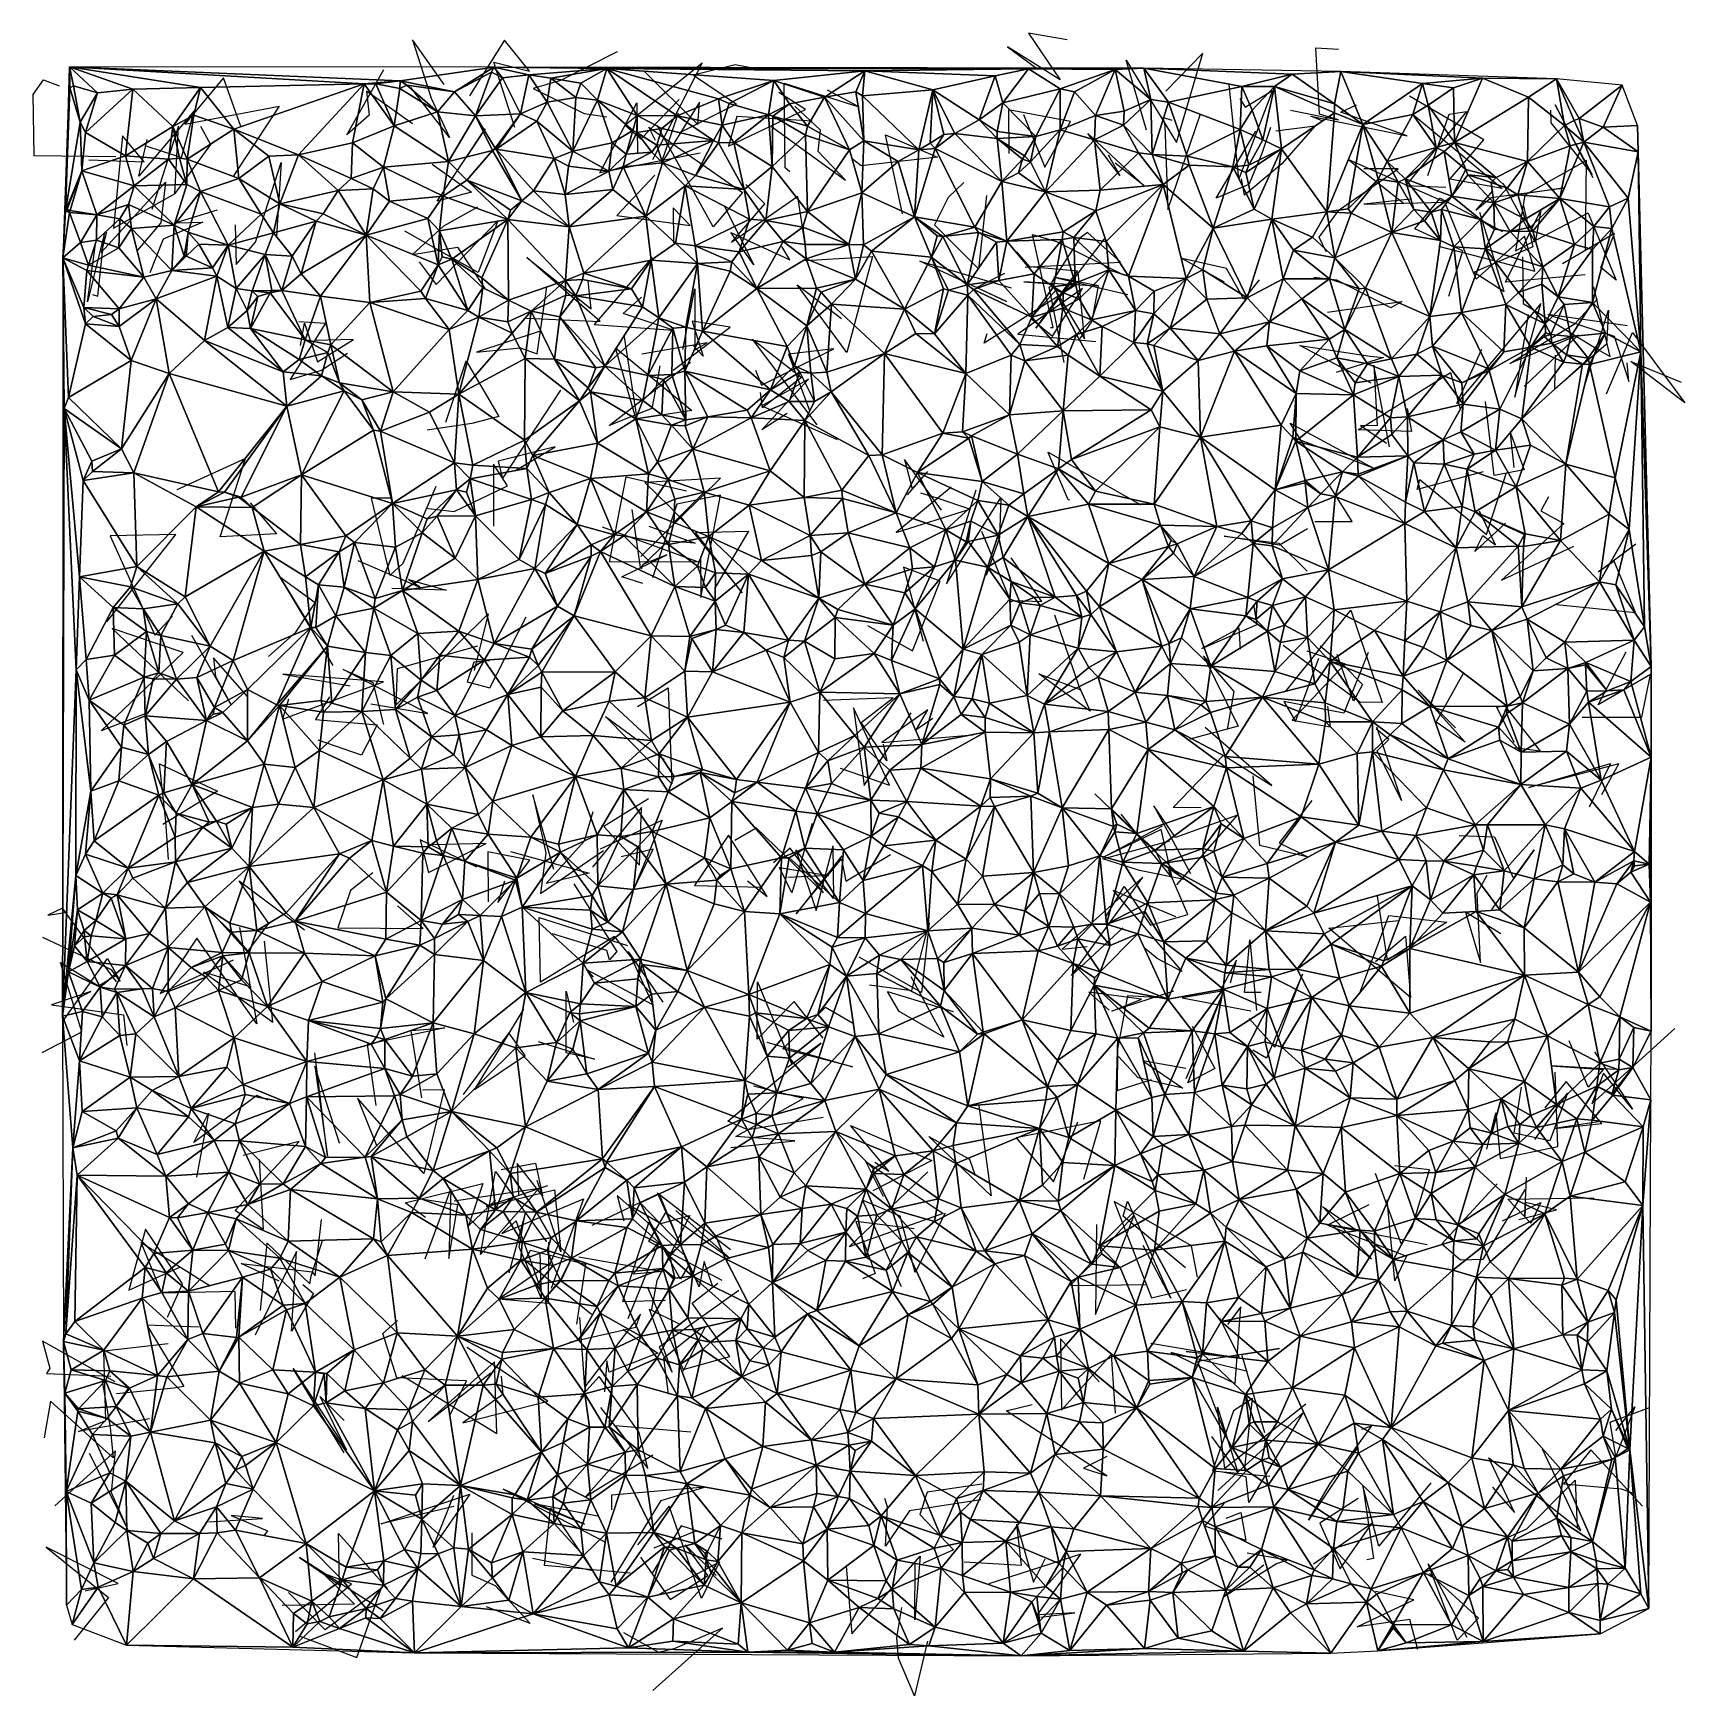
# Model space of a CAD drawing. Header units: metres. Extents: x -15.5 to 15.6, y -15.7 to 15.6.
import ezdxf

# ---------------------------------------------------------------- set-up
doc = ezdxf.new("R2010")
doc.units = ezdxf.units.M
doc.layers.add('CRACKS', color=1, linetype='Continuous')
doc.layers.add('STREET_MESH', color=7, linetype='Continuous')

msp = doc.modelspace()

# ---------------------------------------------------------------- linework, layer by layer
at = {"layer": 'CRACKS'}
for points in [[(-7.775, 14.655, 0.1), (-8.373, 15.493, 0.1), (-8.021, 14.392, 0.1), (-7.679, 13.652, 0.1), (-8.407, 14.595, 0.1)], [(-6.444, 13.841, 0.1), (-6.842, 15.076, 0.1), (-6.17, 14.902, 0.1), (-6.637, 15.488, 0.1), (-7.299, 14.441, 0.1)], [(3.972, 15.495, 0.1), (3.244, 15.618, 0.1), (3.84, 14.738, 0.1), (2.845, 15.364, 0.1), (3.419, 14.941, 0.1)], [(-4.514, 15.269, 0.1), (-5.586, 14.728, 0.1), (-6.102, 14.578, 0.1), (-5.138, 14.103, 0.1), (-4.708, 14.04, 0.1)], [(-3.346, 14.369, 0.1), (-4.068, 13.62, 0.1), (-4.368, 13.883, 0.1), (-2.914, 15.06, 0.1), (-3.851, 13.23, 0.1)], [(5.468, 13.79, 0.1), (5.081, 15.108, 0.1), (6.032, 13.557, 0.1), (6.527, 15.244, 0.1), (5.833, 14.524, 0.1)], [(8.185, 14.169, 0.1), (9.09, 13.989, 0.1), (8.73, 14.092, 0.1), (8.661, 15.344, 0.1), (9.085, 15.317, 0.1)], [(-13.967, 13.291, 0.1), (-15.509, 13.309, 0.1), (-15.527, 14.461, 0.1), (-15.336, 14.74, 0.1), (-15.04, 14.629, 0.1)], [(-11.614, 13.86, 0.1), (-11.94, 14.779, 0.1), (-12.667, 13.905, 0.1), (-10.887, 14.243, 0.1), (-11.762, 12.914, 0.1)], [(-8.374, 13.91, 0.1), (-9.244, 14.527, 0.1), (-9.192, 14.076, 0.1), (-9.612, 13.705, 0.1), (-8.915, 14.933, 0.1)], [(-4, 14.894, 0.1), (-2.995, 13.895, 0.1), (-2.96, 14.32, 0.1), (-3.687, 13.154, 0.1), (-3.356, 14.115, 0.1)], [(-1.862, 14.94, 0.1), (-2.288, 15.023, 0.1), (-3.074, 14.83, 0.1), (-2.266, 14.279, 0.1), (-3.354, 13.734, 0.1)], [(-0.837, 13.964, 0.1), (-2.258, 14.047, 0.1), (-2.415, 13.488, 0.1), (-0.966, 14.182, 0.1), (-1.465, 14.5, 0.1)], [(-1.257, 13.005, 0.1), (-1.346, 13.083, 0.1), (-1.366, 14.677, 0.1), (0.043, 14.228, 0.1), (-0.55, 14.545, 0.1)], [(7.228, 14.39, 0.1), (7.327, 14.225, 0.1), (7.841, 14.542, 0.1), (7.208, 12.876, 0.1), (7.029, 14.65, 0.1)], [(10.507, 14.071, 0.1), (12.174, 12.689, 0.1), (11.186, 12.87, 0.1), (11.829, 13.609, 0.1), (10.43, 14.434, 0.1)], [(-13.419, 13.504, 0.1), (-12.731, 13.279, 0.1), (-12.492, 14.154, 0.1), (-13.537, 12.923, 0.1), (-13.379, 13.613, 0.1)], [(-2.951, 13.359, 0.1), (-4.84, 12.99, 0.1), (-4.586, 13.469, 0.1), (-4.145, 14.308, 0.1), (-4.133, 13.359, 0.1)], [(-1.607, 13.86, 0.1), (-0.206, 12.849, 0.1), (-0.726, 13.389, 0.1), (-0.678, 13.794, 0.1), (-1.165, 14.241, 0.1)], [(3.147, 14.085, 0.1), (3.552, 13.096, 0.1), (4.034, 13.953, 0.1), (2.866, 14.175, 0.1), (2.871, 13.351, 0.1)], [(8.781, 13.969, 0.1), (8.567, 14.053, 0.1), (10.383, 13.685, 0.1), (9.131, 14.133, 0.1), (9.43, 14.27, 0.1)], [(10.773, 12.936, 0.1), (11.175, 14.09, 0.1), (11.505, 14.146, 0.1), (10.36, 12.745, 0.1), (11.115, 12.714, 0.1)], [(13.083, 14.171, 0.1), (13.093, 13.927, 0.1), (13.871, 12.957, 0.1), (13.171, 14.268, 0.1), (13.883, 12.899, 0.1)], [(-12.371, 13.868, 0.1), (-12.185, 13.523, 0.1), (-12.859, 12.595, 0.1), (-12.79, 13.864, 0.1), (-13.289, 12.294, 0.1)], [(-8.002, 13.151, 0.1), (-7.261, 12.621, 0.1), (-7.911, 12.452, 0.1), (-7.007, 13.818, 0.1), (-7.346, 13.308, 0.1)], [(-3.791, 13.597, 0.1), (-3.918, 13.845, 0.1), (-2.15, 12.618, 0.1), (-2.704, 11.968, 0.1), (-3.761, 13.881, 0.1)], [(5.951, 13.976, 0.1), (5.773, 14.027, 0.1), (5.814, 13.883, 0.1), (5.868, 12.296, 0.1), (6.477, 14.078, 0.1)], [(7.803, 13.842, 0.1), (7.644, 13.35, 0.1), (7.4, 12.767, 0.1), (6.781, 12.509, 0.1), (7.53, 13.77, 0.1)], [(7.908, 13.779, 0.1), (8.645, 13.87, 0.1), (8.02, 13.157, 0.1), (7.316, 12.563, 0.1), (7.257, 12.874, 0.1)], [(-14.475, 13.232, 0.1), (-13.435, 13.194, 0.1), (-13.844, 13.685, 0.1), (-14.011, 11.943, 0.1), (-12.847, 12.597, 0.1)], [(0.865, 12.217, 0.1), (0.548, 13.702, 0.1), (1.526, 13.281, 0.1), (0.088, 13.119, 0.1), (-0.074, 13.244, 0.1)], [(4.745, 13.326, 0.1), (4.962, 12.935, 0.1), (4.359, 13.729, 0.1), (5.419, 12.745, 0.1), (4.878, 13.171, 0.1)], [(-11.72, 12.007, 0.1), (-11.701, 11.262, 0.1), (-11.332, 11.679, 0.1), (-10.849, 13.183, 0.1), (-10.942, 11.796, 0.1)], [(10.442, 12.493, 0.1), (9.567, 12.395, 0.1), (11.095, 12.432, 0.1), (9.28, 13.235, 0.1), (10.31, 12.424, 0.1)], [(13.747, 11.521, 0.1), (13.766, 13.217, 0.1), (12.603, 12.568, 0.1), (12.425, 11.515, 0.1), (13.799, 12.23, 0.1)], [(-3.802, 12.943, 0.1), (-4.521, 12.182, 0.1), (-3.141, 11.995, 0.1), (-3.458, 12.324, 0.1), (-3.455, 11.67, 0.1)], [(8.858, 11.496, 0.1), (8.725, 11.774, 0.1), (9.102, 12.287, 0.1), (10.215, 13.064, 0.1), (9.568, 13.061, 0.1)], [(-14.143, 11.871, 0.1), (-14.245, 11.485, 0.1), (-13.035, 12.808, 0.1), (-13.12, 12.046, 0.1), (-13.558, 11.529, 0.1)], [(-0.955, 11.552, 0.1), (-1.109, 12.543, 0.1), (-2.361, 11.673, 0.1), (-1.729, 12.402, 0.1), (-2.09, 12.768, 0.1)], [(2.023, 12.803, 0.1), (1.73, 12.522, 0.1), (1.469, 12.009, 0.1), (2.304, 11.171, 0.1), (2.458, 12.561, 0.1)], [(11.992, 12.649, 0.1), (11.68, 12.283, 0.1), (11.965, 12.519, 0.1), (13.355, 12.702, 0.1), (12.334, 12.552, 0.1)], [(13.739, 11.063, 0.1), (12.24, 10.925, 0.1), (12.905, 12.274, 0.1), (12.798, 11.681, 0.1), (12.193, 12.788, 0.1)], [(-12.056, 12.286, 0.1), (-12.836, 12.043, 0.1), (-12.326, 12.055, 0.1), (-13.079, 11.736, 0.1), (-13.33, 11.104, 0.1)], [(-7.151, 12.337, 0.1), (-7.791, 11.982, 0.1), (-8.373, 11.448, 0.1), (-7.524, 11.584, 0.1), (-7.008, 10.807, 0.1)], [(-2.49, 12.355, 0.1), (-1.935, 11.254, 0.1), (-2.369, 11.864, 0.1), (-1.26, 11.346, 0.1), (-1.41, 11.597, 0.1)], [(11.166, 10.664, 0.1), (11.435, 11.519, 0.1), (10.528, 11.933, 0.1), (11.003, 12.509, 0.1), (12.183, 11.881, 0.1)], [(10.973, 11.602, 0.1), (12.792, 11.133, 0.1), (12.595, 11.794, 0.1), (11.683, 10.985, 0.1), (11.102, 12.421, 0.1)], [(12.57, 12.392, 0.1), (12.753, 11.59, 0.1), (11.647, 11.114, 0.1), (12.215, 10.749, 0.1), (11.755, 12.242, 0.1)], [(13.799, 12.229, 0.1), (14.324, 10.961, 0.1), (14.037, 11.2, 0.1), (14.291, 11.844, 0.1), (13.314, 11.271, 0.1)], [(-8.25, 11.308, 0.1), (-7.925, 10.884, 0.1), (-6.763, 12.08, 0.1), (-7.137, 11.109, 0.1), (-8.521, 11.886, 0.1)], [(-14.412, 10.691, 0.1), (-14.31, 10.664, 0.1), (-14.18, 11.855, 0.1), (-14.501, 10.552, 0.1), (-14.35, 11.644, 0.1)], [(4.671, 11.744, 0.1), (3.383, 10.058, 0.1), (4.167, 11.132, 0.1), (3.265, 11.213, 0.1), (3.023, 11.495, 0.1)], [(3.18, 11.209, 0.1), (4.978, 11.301, 0.1), (4.354, 11.86, 0.1), (4.207, 11.758, 0.1), (3.675, 10.918, 0.1)], [(3.657, 10.074, 0.1), (3.708, 10.071, 0.1), (3.317, 11.822, 0.1), (3.773, 11.695, 0.1), (5.02, 11.072, 0.1)], [(-6.223, 10.248, 0.1), (-4.837, 10.186, 0.1), (-6.219, 11.388, 0.1), (-5.004, 10.424, 0.1), (-5.064, 10.945, 0.1)], [(-3.852, 11.39, 0.1), (-4.946, 10.128, 0.1), (-3.458, 10.021, 0.1), (-4.402, 10.337, 0.1), (-4.055, 10.645, 0.1)], [(-0.967, 11.333, 0.1), (0.3, 11.409, 0.1), (-0.185, 9.599, 0.1), (-1.119, 10.873, 0.1), (-0.283, 10.238, 0.1)], [(2.79, 11.089, 0.1), (2.268, 10.826, 0.1), (2.828, 10.561, 0.1), (1.195, 11.324, 0.1), (2.918, 10.822, 0.1)], [(7.593, 10.972, 0.1), (7.301, 10.608, 0.1), (6.973, 11.183, 0.1), (6.141, 11.374, 0.1), (6.932, 10.935, 0.1)], [(12.555, 11.403, 0.1), (12.569, 10.526, 0.1), (14.008, 9.637, 0.1), (14.21, 9.523, 0.1), (13.9, 10.838, 0.1)], [(4.528, 10.853, 0.1), (3.151, 10.935, 0.1), (3.676, 10.895, 0.1), (4.297, 9.856, 0.1), (4.18, 11.115, 0.1)], [(4.216, 9.866, 0.1), (4.442, 10.191, 0.1), (4.56, 10.857, 0.1), (3.718, 11.017, 0.1), (5.113, 10.695, 0.1)], [(8.881, 10.362, 0.1), (10.282, 10.561, 0.1), (10.074, 10.44, 0.1), (9.054, 10.965, 0.1), (8.625, 11.014, 0.1)], [(-5.985, 9.993, 0.1), (-7.167, 9.604, 0.1), (-6.347, 9.685, 0.1), (-6.021, 9.572, 0.1), (-5.843, 10.84, 0.1)], [(-3.277, 9.654, 0.1), (-3.051, 10.8, 0.1), (-3.051, 9.65, 0.1), (-2.817, 9.785, 0.1), (-4.051, 9.566, 0.1)], [(3.916, 9.411, 0.1), (3.633, 10.836, 0.1), (4.162, 10.891, 0.1), (2.405, 9.778, 0.1), (2.462, 9.958, 0.1)], [(3.303, 10.226, 0.1), (3.692, 9.911, 0.1), (4.262, 10.805, 0.1), (3.04, 9.946, 0.1), (4.512, 9.806, 0.1)], [(12.663, 10.319, 0.1), (12.416, 8.761, 0.1), (12.902, 10.521, 0.1), (11.321, 8.638, 0.1), (11.788, 9.664, 0.1)], [(12.588, 8.96, 0.1), (13.605, 9.927, 0.1), (12.317, 9.392, 0.1), (13.55, 10.144, 0.1), (13.97, 10.61, 0.1)], [(13.744, 9.031, 0.1), (14.179, 10.397, 0.1), (14.139, 9.759, 0.1), (13.169, 8.911, 0.1), (13.179, 9.552, 0.1)], [(-10.517, 10.187, 0.1), (-10.014, 10.151, 0.1), (-10.682, 9.092, 0.1), (-10.093, 9.266, 0.1), (-9.599, 9.587, 0.1)], [(-10.486, 9.732, 0.1), (-10.413, 10.152, 0.1), (-10.166, 9.421, 0.1), (-9.488, 9.846, 0.1), (-10.215, 9.827, 0.1)], [(-3.46, 9.267, 0.1), (-2.387, 10.076, 0.1), (-3.098, 10.192, 0.1), (-2.893, 9.53, 0.1), (-3.084, 9.732, 0.1)], [(14.536, 10.103, 0.1), (13.033, 10.317, 0.1), (14.289, 9.905, 0.1), (14.562, 9.053, 0.1), (14.532, 9.406, 0.1)], [(-4.388, 9.933, 0.1), (-4.126, 8.231, 0.1), (-4.548, 9.691, 0.1), (-3.105, 8.507, 0.1), (-4.164, 8.345, 0.1)], [(-0.744, 8.238, 0.1), (-1.963, 9.85, 0.1), (-1.038, 9.131, 0.1), (-1.774, 8.558, 0.1), (-1.812, 8.845, 0.1)], [(9.704, 9.022, 0.1), (8.36, 9.729, 0.1), (9.685, 9.528, 0.1), (9.939, 9.503, 0.1), (9.042, 9.226, 0.1)], [(14.145, 8.821, 0.1), (14.635, 9.977, 0.1), (15.618, 8.649, 0.1), (14.601, 9.433, 0.1), (15.553, 9.041, 0.1)], [(-7.747, 8.285, 0.1), (-7.365, 9.441, 0.1), (-6.748, 8.396, 0.1), (-7.253, 8.259, 0.1), (-8.098, 8.138, 0.1)], [(-3.709, 9.347, 0.1), (-3.747, 9.133, 0.1), (-3.863, 8.543, 0.1), (-4.667, 8.223, 0.1), (-3.135, 9.416, 0.1)], [(-1.907, 9.264, 0.1), (-1.794, 8.986, 0.1), (-0.431, 9.672, 0.1), (-1.285, 9.566, 0.1), (-0.89, 8.505, 0.1)], [(-1.312, 8.451, 0.1), (-1.788, 8.143, 0.1), (-0.906, 9.098, 0.1), (-1.784, 8.594, 0.1), (-0.367, 7.963, 0.1)], [(10.383, 8.542, 0.1), (10.465, 8.11, 0.1), (9.456, 8.142, 0.1), (11.198, 9.225, 0.1), (11.385, 8.535, 0.1)], [(10.047, 7.822, 0.1), (9.752, 9.359, 0.1), (9.818, 8.22, 0.1), (9.502, 8.221, 0.1), (9.991, 7.888, 0.1)], [(-6.446, 7.372, 0.1), (-5.684, 7.819, 0.1), (-6.756, 7.551, 0.1), (-6.679, 7.218, 0.1), (-5.578, 8.89, 0.1)], [(12.402, 7.429, 0.1), (12.329, 8.081, 0.1), (12.588, 7.385, 0.1), (12.023, 7.284, 0.1), (11.859, 8.677, 0.1)], [(8.643, 6.416, 0.1), (9.343, 6.411, 0.1), (8.178, 8.267, 0.1), (9.762, 7.416, 0.1), (8.242, 7.999, 0.1)], [(-11.434, 6.767, 0.1), (-10.939, 6.18, 0.1), (-12.004, 6.126, 0.1), (-11.526, 7.602, 0.1), (-12.816, 7.008, 0.1)], [(1.6, 6.627, 0.1), (0.903, 7.58, 0.1), (1.05, 7.031, 0.1), (1.338, 7.357, 0.1), (0.953, 6.915, 0.1)], [(4.02, 6.817, 0.1), (3.988, 6.825, 0.1), (3.612, 7.714, 0.1), (3.614, 7.722, 0.1), (5.359, 6.729, 0.1)], [(-8.126, 6.664, 0.1), (-7.587, 6.602, 0.1), (-6.585, 7.088, 0.1), (-6.844, 7.498, 0.1), (-6.847, 6.325, 0.1)], [(-4.798, 6.312, 0.1), (-2.987, 5.656, 0.1), (-4.662, 5.647, 0.1), (-4.346, 7.256, 0.1), (-3.205, 6.99, 0.1)], [(-4.066, 5.757, 0.1), (-2.569, 7.233, 0.1), (-3.995, 7.149, 0.1), (-3.523, 6.693, 0.1), (-3.141, 6.29, 0.1)], [(11.818, 7.35, 0.1), (10.569, 7.017, 0.1), (10.622, 7.208, 0.1), (11.876, 6.167, 0.1), (12.25, 7.321, 0.1)], [(-8.784, 6.855, 0.1), (-9.156, 6.857, 0.1), (-8.804, 5.394, 0.1), (-8.549, 5.627, 0.1), (-7.93, 7.078, 0.1)], [(-2.944, 5.75, 0.1), (-2.939, 4.981, 0.1), (-2.566, 6.909, 0.1), (-3.391, 6.742, 0.1), (-3.846, 5.355, 0.1)], [(1.784, 7.064, 0.1), (0.747, 6.205, 0.1), (2.136, 6.648, 0.1), (1.498, 6.86, 0.1), (1.21, 6.946, 0.1)], [(2.25, 7.004, 0.1), (1.697, 5.238, 0.1), (2.719, 6.863, 0.1), (2.693, 6.104, 0.1), (2.446, 5.395, 0.1)], [(-3.915, 6.326, 0.1), (-3.046, 6.004, 0.1), (-3.562, 6.041, 0.1), (-4.073, 5.544, 0.1), (-4.235, 6.64, 0.1)], [(12.237, 6.384, 0.1), (11.661, 5.85, 0.1), (11.809, 6.15, 0.1), (12.048, 5.972, 0.1), (11.747, 6.611, 0.1)], [(13.05, 6.879, 0.1), (12.905, 6.613, 0.1), (13.337, 6.374, 0.1), (12.163, 5.307, 0.1), (13.528, 5.952, 0.1)], [(-3.337, 6.528, 0.1), (-2.157, 5.07, 0.1), (-3.038, 6.205, 0.1), (-2.036, 6.232, 0.1), (-2.666, 5.168, 0.1)], [(8.506, 6.275, 0.1), (7.975, 5.967, 0.1), (6.935, 6.136, 0.1), (7.964, 6.003, 0.1), (8.499, 5.479, 0.1)], [(-14.141, 4.522, 0.1), (-12.837, 6.169, 0.1), (-14.076, 6.147, 0.1), (-13.234, 4.271, 0.1), (-12.902, 4.631, 0.1)], [(2.355, 6.231, 0.1), (2.908, 4.898, 0.1), (2.963, 4.922, 0.1), (3.491, 4.906, 0.1), (2.918, 5.73, 0.1)], [(13.197, 4.85, 0.1), (14.687, 4.697, 0.1), (14.288, 5.664, 0.1), (13.992, 5.468, 0.1), (14.696, 5.996, 0.1)], [(-9.405, 5.682, 0.1), (-8.233, 5.175, 0.1), (-8.452, 5.321, 0.1), (-7.737, 5.119, 0.1), (-8.763, 5.152, 0.1)], [(-4.033, 5.245, 0.1), (-4.424, 5.37, 0.1), (-3.581, 5.787, 0.1), (-4.033, 5.604, 0.1), (-4.062, 5.515, 0.1)], [(-11.087, 3.869, 0.1), (-10.572, 4.329, 0.1), (-10.21, 4.882, 0.1), (-10.879, 5.367, 0.1), (-9.875, 3.699, 0.1)], [(0.204, 4.451, 0.1), (1.057, 3.979, 0.1), (1.575, 5.287, 0.1), (0.883, 5.553, 0.1), (1.256, 4.156, 0.1)], [(7.237, 4.009, 0.1), (7.217, 4.406, 0.1), (6.513, 4.023, 0.1), (7.555, 4.475, 0.1), (7.49, 4.841, 0.1)], [(8.099, 3.222, 0.1), (9.318, 4.743, 0.1), (9.913, 3.002, 0.1), (9.493, 3.006, 0.1), (8.043, 4.078, 0.1)], [(-13.354, 2.813, 0.1), (-14.244, 2.471, 0.1), (-12.702, 3.946, 0.1), (-14.041, 4.399, 0.1), (-12.599, 3.036, 0.1)], [(-7.149, 4.065, 0.1), (-8.666, 3.637, 0.1), (-8.686, 2.954, 0.1), (-6.947, 4.674, 0.1), (-7.213, 3.604, 0.1)], [(-6.924, 3.786, 0.1), (-7.215, 3.765, 0.1), (-7.345, 3.393, 0.1), (-6.916, 3.277, 0.1), (-6.234, 4.615, 0.1)], [(3.731, 4.657, 0.1), (4.191, 3.307, 0.1), (4.408, 2.837, 0.1), (3.434, 3.541, 0.1), (4.226, 3.241, 0.1)], [(-11.494, 3.12, 0.1), (-12.127, 3.843, 0.1), (-12.091, 3.494, 0.1), (-11.793, 2.958, 0.1), (-12.535, 4.262, 0.1)], [(6.995, 2.496, 0.1), (7.123, 3.212, 0.1), (6.542, 3.883, 0.1), (7.198, 2.553, 0.1), (6.285, 2.31, 0.1)], [(9.646, 3.944, 0.1), (9.189, 2.801, 0.1), (8.059, 3.024, 0.1), (8.277, 2.642, 0.1), (8.72, 3.837, 0.1)], [(8.491, 3.977, 0.1), (9.213, 3.729, 0.1), (8.214, 2.667, 0.1), (8.939, 2.542, 0.1), (8.889, 2.931, 0.1)], [(8.743, 4.07, 0.1), (9.197, 3.692, 0.1), (9.539, 3.344, 0.1), (9.369, 3.025, 0.1), (9.064, 3.908, 0.1)], [(13.682, 2.725, 0.1), (14.811, 2.728, 0.1), (14.969, 3.529, 0.1), (13.987, 2.96, 0.1), (14.51, 3.96, 0.1)], [(-10.714, 3.067, 0.1), (-10.826, 2.685, 0.1), (-8.921, 3.39, 0.1), (-10.82, 3.538, 0.1), (-9.552, 3.314, 0.1)], [(-9.161, 2.978, 0.1), (-8.083, 2.796, 0.1), (-9.683, 3.626, 0.1), (-9.125, 3.379, 0.1), (-8.922, 2.589, 0.1)], [(11.293, 2.525, 0.1), (10.593, 3.232, 0.1), (11.475, 2.252, 0.1), (10.931, 2.632, 0.1), (11.445, 3.554, 0.1)], [(-4.134, 2.929, 0.1), (-3.551, 3.281, 0.1), (-3.486, 1.467, 0.1), (-4.736, 2.739, 0.1), (-3.63, 1.925, 0.1)], [(-9.94, 3.107, 0.1), (-10.201, 2.68, 0.1), (-9.042, 2.579, 0.1), (-9.337, 2.011, 0.1), (-10.156, 2.293, 0.1)], [(0.501, 2.219, 0.1), (0.57, 1.902, 0.1), (0.086, 2.627, 0.1), (0.687, 3.09, 0.1), (-0.626, 3.039, 0.1)], [(-0.311, 1.762, 0.1), (0.618, 1.441, 0.1), (-0.057, 2.9, 0.1), (0.146, 1.435, 0.1), (1.027, 2.806, 0.1)], [(1.441, 2.7, 0.1), (1.122, 2.489, 0.1), (1.344, 2.865, 0.1), (0.478, 2.25, 0.1), (2.198, 2.393, 0.1)], [(12.398, 2.246, 0.1), (12.075, 2.912, 0.1), (12.218, 2.945, 0.1), (12.891, 2.082, 0.1), (12.408, 2.149, 0.1)], [(6.5, 1.018, 0.1), (5.971, 1.022, 0.1), (6.919, 2.009, 0.1), (7.828, 1.439, 0.1), (6.572, 2.53, 0.1)], [(9.807, 2.543, 0.1), (10.277, 1.157, 0.1), (9.816, 2.091, 0.1), (10.04, 2.307, 0.1), (9.798, 2.506, 0.1)], [(-12.977, 0.043, 0.1), (-13.026, 0.76, 0.1), (-13.144, 1.846, 0.1), (-12.053, 1.329, 0.1), (-13.084, 0.701, 0.1)], [(8.584, 1.155, 0.1), (7.968, 0.356, 0.1), (8.514, 0.087, 0.1), (7.605, 0.308, 0.1), (7.48, 1.618, 0.1)], [(14.051, 1.265, 0.1), (14.374, 1.846, 0.1), (12.679, 1.402, 0.1), (14.215, 1.855, 0.1), (13.813, 1.03, 0.1)], [(-5.709, -0.144, 0.1), (-6.104, 1.262, 0.1), (-5.859, 0.171, 0.1), (-5.96, -0.601, 0.1), (-4.775, 0.21, 0.1)], [(4.491, 1.279, 0.1), (6.176, -0.332, 0.1), (5.336, -0.164, 0.1), (4.644, 0.054, 0.1), (5.907, 0.393, 0.1)], [(-6.526, 0.192, 0.1), (-5.044, -0.215, 0.1), (-5.855, -0.407, 0.1), (-5.133, 0.392, 0.1), (-4.966, 0.946, 0.1)], [(-3.927, 1.185, 0.1), (-4.769, 0.664, 0.1), (-4.095, -0.064, 0.1), (-4.056, 1.022, 0.1), (-4.982, -0.101, 0.1)], [(6.038, -0.438, 0.1), (7.183, 0.876, 0.1), (6.017, 0.458, 0.1), (5.605, 1.056, 0.1), (6.296, -0.22, 0.1)], [(-4.83, 0.243, 0.1), (-3.665, 0.781, 0.1), (-4.222, -0.552, 0.1), (-3.833, 0.237, 0.1), (-4.438, 0.094, 0.1)], [(-2.293, 0.41, 0.1), (-1.891, 0.64, 0.1), (-0.625, -0.589, 0.1), (-1.255, 0.257, 0.1), (-1.569, -0.023, 0.1)], [(-0.839, 0.723, 0.1), (-1.218, -0.585, 0.1), (-1.451, -0.109, 0.1), (-0.522, -0.257, 0.1), (-1.296, -0.299, 0.1)], [(4.981, 0.895, 0.1), (5.957, -0.322, 0.1), (5.741, 0.608, 0.1), (4.645, 0.083, 0.1), (5.767, 0.679, 0.1)], [(-7.16, -0.105, 0.1), (-8.23, 0.414, 0.1), (-8.074, -0.203, 0.1), (-6.986, 0.345, 0.1), (-7.998, 0.318, 0.1)], [(-2.056, -0.357, 0.1), (-1.687, -0.654, 0.1), (-2.417, 0.502, 0.1), (-3.056, -0.45, 0.1), (-1.791, -0.479, 0.1)], [(11.362, 0.494, 0.1), (12.029, 0.469, 0.1), (12.389, -0.315, 0.1), (12.776, 0.222, 0.1), (11.972, -0.902, 0.1)], [(-6.641, -0.368, 0.1), (-6.763, -0.766, 0.1), (-6.163, 0.03, 0.1), (-6.955, 0.186, 0.1), (-6.945, -0.757, 0.1)], [(-0.445, 0.302, 0.1), (-0.436, -0.693, 0.1), (-1.145, 0.225, 0.1), (-0.762, -0.921, 0.1), (-0.441, 0.303, 0.1)], [(-0.277, 0.113, 0.1), (-1.142, -0.984, 0.1), (-0.285, 0.058, 0.1), (-0.204, -0.366, 0.1), (0.639, 0.135, 0.1)], [(-9.122, -0.208, 0.1), (-9.546, -0.545, 0.1), (-9.781, -1.245, 0.1), (-8.172, -1.26, 0.1), (-8.657, -0.83, 0.1)], [(5.02, -1.243, 0.1), (4.05, -2.145, 0.1), (5.4, -0.292, 0.1), (3.875, -1.646, 0.1), (4.351, -1.597, 0.1)], [(4.715, -1.021, 0.1), (5.045, -0.468, 0.1), (5.54, -1.194, 0.1), (6.244, -0.997, 0.1), (5.88, -0.147, 0.1)], [(12.152, -1.361, 0.1), (11.486, -0.948, 0.1), (11.769, -1.901, 0.1), (11.706, -0.593, 0.1), (11.893, -0.254, 0.1)], [(-12.21, -0.898, 0.1), (-11.484, -1.701, 0.1), (-11.082, -1.166, 0.1), (-11.641, -0.361, 0.1), (-10.414, -1.284, 0.1)], [(-5.333, -0.418, 0.1), (-4.521, -1.689, 0.1), (-4.659, -1.851, 0.1), (-4.71, -1.673, 0.1), (-5.734, -1.357, 0.1)], [(6.02, -1.037, 0.1), (4.84, -0.542, 0.1), (6.132, -2.072, 0.1), (5.667, -1.824, 0.1), (5.414, -1.617, 0.1)], [(-13.959, -2.264, 0.1), (-14.426, -1.629, 0.1), (-14.974, -0.875, 0.1), (-15.249, -1.008, 0.1), (-14.882, -0.95, 0.1)], [(9.503, -2.437, 0.1), (10.038, -1.013, 0.1), (11.133, -1.137, 0.1), (10.01, -1.857, 0.1), (9.825, -0.651, 0.1)], [(-11.637, -1.24, 0.1), (-11.307, -3.058, 0.1), (-12.441, -1.438, 0.1), (-13.136, -2.483, 0.1), (-11.752, -1.847, 0.1)], [(-4.04, -2.059, 0.1), (-4.563, -1.407, 0.1), (-5.959, -2.267, 0.1), (-5.987, -1.054, 0.1), (-4.321, -1.579, 0.1)], [(0.246, -2.322, 0.1), (1.045, -2.429, 0.1), (1.367, -1.149, 0.1), (1.222, -2.467, 0.1), (0.048, -1.801, 0.1)], [(9.786, -1.883, 0.1), (10.349, -1.405, 0.1), (10.446, -2.559, 0.1), (8.908, -1.255, 0.1), (10.217, -1.109, 0.1)], [(-14.964, -3.002, 0.1), (-14.123, -1.821, 0.1), (-13.888, -2.253, 0.1), (-14.052, -2.036, 0.1), (-15.343, -1.425, 0.1)], [(-11.844, -1.892, 0.1), (-11.417, -2.363, 0.1), (-12.312, -2.082, 0.1), (-11.009, -3.021, 0.1), (-11.167, -1.5, 0.1)], [(7.631, -2.465, 0.1), (7.313, -2.464, 0.1), (7.372, -1.956, 0.1), (7.417, -1.47, 0.1), (7.544, -2.806, 0.1)], [(-3.648, -2.65, 0.1), (-4.298, -1.694, 0.1), (-3.845, -2.7, 0.1), (-5.084, -2.04, 0.1), (-4.969, -2.177, 0.1)], [(7.054, -2.284, 0.1), (7.163, -1.854, 0.1), (6.85, -2.444, 0.1), (6.139, -2.568, 0.1), (7.435, -2.808, 0.1)], [(-15.361, -3.594, 0.1), (-14.607, -3.205, 0.1), (-15.015, -1.9, 0.1), (-14.294, -2.336, 0.1), (-13.964, -2.137, 0.1)], [(1.02, -2.161, 0.1), (1.646, -3.308, 0.1), (0.8, -2.825, 0.1), (0.582, -2.443, 0.1), (1.822, -2.821, 0.1)], [(7.402, -2.954, 0.1), (7.887, -3.493, 0.1), (8.41, -2.117, 0.1), (7.731, -3.702, 0.1), (7.471, -3.55, 0.1)], [(-14.684, -2.574, 0.1), (-14.442, -2.447, 0.1), (-15.183, -2.695, 0.1), (-13.824, -2.884, 0.1), (-13.761, -3.467, 0.1)], [(-6.004, -3.391, 0.1), (-4.94, -3.724, 0.1), (-5.479, -3.602, 0.1), (-5.475, -2.438, 0.1), (-5.336, -3.029, 0.1)], [(-0.63, -3.326, 0.1), (-1.174, -2.632, 0.1), (-1.876, -3.345, 0.1), (-1.867, -2.264, 0.1), (-1.22, -3.821, 0.1)], [(5.979, -2.437, 0.1), (4.815, -2.819, 0.1), (5.372, -2.593, 0.1), (4.379, -2.458, 0.1), (4.762, -2.798, 0.1)], [(6.329, -3.097, 0.1), (6.754, -3.899, 0.1), (6.249, -4.17, 0.1), (6.934, -2.415, 0.1), (6.211, -4.09, 0.1)], [(-6.282, -2.779, 0.1), (-7.207, -4.296, 0.1), (-6.25, -3.653, 0.1), (-6.559, -3.223, 0.1), (-7.421, -4.386, 0.1)], [(-1.693, -3.402, 0.1), (-0.074, -3.863, 0.1), (-1.393, -3.526, 0.1), (-0.583, -2.742, 0.1), (-0.048, -3.055, 0.1)], [(5.829, -2.571, 0.1), (5.109, -2.525, 0.1), (4.919, -3.533, 0.1), (4.912, -4.312, 0.1), (5.56, -4.105, 0.1)], [(-8.197, -4.452, 0.1), (-8.399, -3.183, 0.1), (-7.766, -3.133, 0.1), (-9.228, -3.446, 0.1), (-9.068, -4.595, 0.1)], [(-0.627, -4.82, 0.1), (-2.053, -5.056, 0.1), (-2.43, -4.893, 0.1), (-0.665, -3.423, 0.1), (-1.304, -3.878, 0.1)], [(14.307, -3.914, 0.1), (13.101, -3.845, 0.1), (14.08, -3.916, 0.1), (13.794, -4.25, 0.1), (13.438, -3.377, 0.1)], [(13.915, -3.584, 0.1), (14.634, -4.664, 0.1), (14.085, -3.988, 0.1), (13.864, -4.565, 0.1), (15.433, -3.142, 0.1)], [(-9.75, -5.293, 0.1), (-9.749, -5.302, 0.1), (-10.215, -3.856, 0.1), (-9.98, -5.549, 0.1), (-10.216, -3.605, 0.1)], [(6.212, -3.896, 0.1), (5.399, -3.75, 0.1), (6.154, -4.271, 0.1), (5.311, -4.073, 0.1), (4.938, -3.673, 0.1)], [(11.887, -5.416, 0.1), (12.052, -4.731, 0.1), (12.135, -5.596, 0.1), (13.226, -5.365, 0.1), (13.173, -3.969, 0.1)], [(-8.186, -4.299, 0.1), (-7.779, -4.295, 0.1), (-8.162, -5.879, 0.1), (-9.411, -4.454, 0.1), (-9.044, -5.362, 0.1)], [(-2.369, -5.387, 0.1), (-1.165, -5.264, 0.1), (-2.274, -5.181, 0.1), (-1.007, -4.461, 0.1), (-1.944, -4.233, 0.1)], [(12.788, -5.237, 0.1), (13.404, -4.362, 0.1), (13.071, -5.264, 0.1), (12.402, -5.118, 0.1), (12.539, -4.25, 0.1)], [(13.993, -4.901, 0.1), (13.163, -5.027, 0.1), (14.057, -4.935, 0.1), (13.381, -4.141, 0.1), (12.977, -4.64, 0.1)], [(-11.099, -4.494, 0.1), (-11.309, -4.408, 0.1), (-12.498, -5.291, 0.1), (-12.219, -4.737, 0.1), (-12.448, -5.944, 0.1)], [(2.307, -4.6, 0.1), (2.536, -6.298, 0.1), (1.36, -5.177, 0.1), (2.128, -5.604, 0.1), (2.232, -5.895, 0.1)], [(0.347, -5.666, 0.1), (0.606, -5.832, 0.1), (-0.115, -4.969, 0.1), (1.419, -5.633, 0.1), (0.307, -6.202, 0.1)], [(4.284, -5.981, 0.1), (4.605, -4.884, 0.1), (3.011, -5.204, 0.1), (3.713, -6.037, 0.1), (4.175, -4.902, 0.1)], [(-11.264, -5.614, 0.1), (-11.192, -6.934, 0.1), (-11.716, -6.575, 0.1), (-10.512, -5.274, 0.1), (-11.566, -5.536, 0.1)], [(-7.589, -6.395, 0.1), (-5.988, -6.156, 0.1), (-7.095, -7.404, 0.1), (-6.812, -5.841, 0.1), (-5.847, -7.164, 0.1)], [(-6.704, -5.799, 0.1), (-6.057, -5.681, 0.1), (-5.922, -6.3, 0.1), (-6.402, -5.686, 0.1), (-6.378, -6.286, 0.1)], [(0.507, -6.315, 0.1), (0.175, -5.653, 0.1), (1.63, -6.633, 0.1), (-0.14, -7.262, 0.1), (1.346, -5.844, 0.1)], [(9.781, -5.87, 0.1), (10.271, -7.209, 0.1), (10.477, -6.89, 0.1), (10.802, -5.81, 0.1), (10.147, -5.733, 0.1)], [(12.49, -6.746, 0.1), (13.198, -6.564, 0.1), (12.613, -6.421, 0.1), (12.601, -6.68, 0.1), (12.633, -5.948, 0.1)], [(-8.132, -6.705, 0.1), (-8.512, -6.429, 0.1), (-7.049, -6.063, 0.1), (-7.316, -6.865, 0.1), (-6.809, -6.378, 0.1)], [(-8.137, -7.483, 0.1), (-7.649, -6.175, 0.1), (-7.688, -7.479, 0.1), (-7.519, -6.465, 0.1), (-8.39, -6.335, 0.1)], [(-5.831, -6.109, 0.1), (-6.987, -6.497, 0.1), (-5.696, -6.184, 0.1), (-5.579, -7.356, 0.1), (-6.024, -6.006, 0.1)], [(-4.988, -6.853, 0.1), (-3.728, -6.254, 0.1), (-3.237, -7.423, 0.1), (-4.516, -6.289, 0.1), (-4.387, -6.769, 0.1)], [(-2.718, -7.993, 0.1), (-2.873, -7.537, 0.1), (-2.97, -8.014, 0.1), (-3.752, -6.241, 0.1), (-2.375, -7.308, 0.1)], [(12.083, -6.07, 0.1), (11.038, -7.2, 0.1), (11.39, -7.505, 0.1), (11.819, -7.491, 0.1), (12.612, -6.172, 0.1)], [(-5.939, -8.084, 0.1), (-6.422, -6.766, 0.1), (-6.687, -7.006, 0.1), (-5.148, -6.355, 0.1), (-5.759, -8.044, 0.1)], [(-4.303, -6.459, 0.1), (-3.693, -6.819, 0.1), (-3.146, -6.669, 0.1), (-3.769, -7.891, 0.1), (-3.865, -8.439, 0.1)], [(-2.532, -7.891, 0.1), (-3.919, -7.158, 0.1), (-3.599, -6.611, 0.1), (-2.383, -7.479, 0.1), (-3.408, -6.576, 0.1)], [(1.67, -6.624, 0.1), (1.107, -7.741, 0.1), (0.819, -6.68, 0.1), (0.112, -6.38, 0.1), (0.842, -8.007, 0.1)], [(6.429, -7.828, 0.1), (6.314, -7.242, 0.1), (4.86, -6.402, 0.1), (5.563, -8.219, 0.1), (6.223, -8.065, 0.1)], [(6.203, -7.653, 0.1), (5.028, -6.678, 0.1), (5.112, -6.399, 0.1), (5.928, -8.229, 0.1), (5.406, -7.233, 0.1)], [(10.757, -7.224, 0.1), (8.99, -6.872, 0.1), (9.709, -7.483, 0.1), (8.785, -6.498, 0.1), (9.403, -6.927, 0.1)], [(9.659, -6.468, 0.1), (8.879, -6.848, 0.1), (10.372, -7.436, 0.1), (10.149, -7.901, 0.1), (10.007, -6.373, 0.1)], [(12.178, -6.768, 0.1), (12.904, -6.425, 0.1), (12.714, -6.81, 0.1), (12.279, -6.358, 0.1), (13.902, -6.337, 0.1)], [(-10.886, -7.909, 0.1), (-11.603, -7.576, 0.1), (-10.268, -7.732, 0.1), (-10.212, -7.809, 0.1), (-10.088, -6.744, 0.1)], [(-5.971, -7.366, 0.1), (-5.948, -8.222, 0.1), (-6.361, -7.268, 0.1), (-6.252, -6.633, 0.1), (-6.557, -7.756, 0.1)], [(-3.172, -7.613, 0.1), (-3.321, -7.871, 0.1), (-3.92, -6.797, 0.1), (-4.412, -8.29, 0.1), (-3.601, -8.264, 0.1)], [(1.086, -6.918, 0.1), (-0.011, -6.783, 0.1), (0.277, -7.555, 0.1), (0.35, -7.761, 0.1), (0.109, -7.863, 0.1)], [(4.523, -6.84, 0.1), (4.506, -8.535, 0.1), (5.237, -6.662, 0.1), (4.036, -7.99, 0.1), (5.478, -7.971, 0.1)], [(-12.997, -8.584, 0.1), (-12.712, -7.957, 0.1), (-13.412, -6.928, 0.1), (-13.723, -8.079, 0.1), (-12.748, -7.635, 0.1)], [(-11.704, -8.795, 0.1), (-11.718, -8.101, 0.1), (-13.1, -8.135, 0.1), (-13.492, -7.176, 0.1), (-12.192, -7.993, 0.1)], [(-11.243, -8.458, 0.1), (-11.115, -7.189, 0.1), (-10.31, -7.956, 0.1), (-10.283, -7.81, 0.1), (-10.065, -7.122, 0.1)], [(-5.809, -7.17, 0.1), (-5.814, -8.327, 0.1), (-6.758, -8.245, 0.1), (-5.77, -7.561, 0.1), (-5.582, -7.126, 0.1)], [(-5.237, -7.446, 0.1), (-3.657, -7.724, 0.1), (-4.213, -7.775, 0.1), (-3.722, -7.168, 0.1), (-4.314, -8.616, 0.1)], [(-10.443, -7.968, 0.1), (-10.242, -8.14, 0.1), (-10.657, -8.846, 0.1), (-10.563, -7.35, 0.1), (-11.341, -8.927, 0.1)], [(-4.997, -8.534, 0.1), (-6.254, -7.517, 0.1), (-6.151, -7.324, 0.1), (-5.112, -7.584, 0.1), (-5.281, -8.72, 0.1)], [(-3.935, -8.041, 0.1), (-3.271, -9.57, 0.1), (-2.392, -9.324, 0.1), (-3.103, -8.321, 0.1), (-2.616, -7.947, 0.1)], [(-2.221, -8.08, 0.1), (-3.723, -9.148, 0.1), (-3.478, -9.62, 0.1), (-3.903, -8.436, 0.1), (-3.345, -8.709, 0.1)], [(7.37, -9.607, 0.1), (5.929, -9.25, 0.1), (7.14, -9.838, 0.1), (7.249, -8.391, 0.1), (6.994, -8.726, 0.1)], [(-12.397, -8.774, 0.1), (-13.382, -8.736, 0.1), (-12.685, -9.895, 0.1), (-12.877, -9.926, 0.1), (-13.956, -10.028, 0.1)], [(-7.667, -10.427, 0.1), (-7.353, -9.787, 0.1), (-8.67, -9.73, 0.1), (-8.935, -8.892, 0.1), (-8.656, -8.647, 0.1)], [(-5.416, -9.055, 0.1), (-4.163, -8.774, 0.1), (-4.077, -8.529, 0.1), (-5.122, -9.901, 0.1), (-5.217, -8.589, 0.1)], [(-3.549, -10.037, 0.1), (-3.637, -9.353, 0.1), (-2.951, -8.806, 0.1), (-2.855, -8.77, 0.1), (-3.277, -9.607, 0.1)], [(5.547, -9.073, 0.1), (7.185, -9.35, 0.1), (6.218, -9.23, 0.1), (7.213, -9.341, 0.1), (6.853, -8.602, 0.1)], [(-13.98, -9.803, 0.1), (-15.35, -9.036, 0.1), (-15.216, -9.545, 0.1), (-15.275, -9.65, 0.1), (-14.061, -9.697, 0.1)], [(-13.334, -10.503, 0.1), (-14.674, -10.738, 0.1), (-14.155, -10.531, 0.1), (-14.194, -9.222, 0.1), (-12.984, -9.081, 0.1)], [(-4.409, -8.812, 0.1), (-3.747, -9.266, 0.1), (-4.665, -9.625, 0.1), (-4.712, -9.406, 0.1), (-4.756, -9.995, 0.1)], [(4.574, -9.806, 0.1), (3.846, -8.996, 0.1), (3.867, -10.34, 0.1), (4.804, -9.292, 0.1), (4.879, -10.392, 0.1)], [(-6.7, -9.697, 0.1), (-6.67, -10.046, 0.1), (-7.423, -10.574, 0.1), (-5.825, -10.168, 0.1), (-7.349, -9.156, 0.1)], [(7.696, -10.766, 0.1), (7.264, -9.286, 0.1), (7.973, -9.173, 0.1), (6.432, -9.423, 0.1), (6.978, -10.854, 0.1)], [(-9.663, -11.142, 0.1), (-10.624, -9.55, 0.1), (-9.622, -11.084, 0.1), (-10.115, -10.078, 0.1), (-9.661, -10.534, 0.1)], [(-8.568, -9.684, 0.1), (-6.781, -10.776, 0.1), (-6.825, -9.426, 0.1), (-8.082, -10.555, 0.1), (-6.897, -9.637, 0.1)], [(-4.83, -10.286, 0.1), (-3.938, -11.44, 0.1), (-4.098, -10.762, 0.1), (-4.857, -9.705, 0.1), (-5.206, -10.096, 0.1)], [(-14.231, -9.751, 0.1), (-14.077, -10.663, 0.1), (-14.021, -11.235, 0.1), (-15.204, -10.166, 0.1), (-15.318, -10.86, 0.1)], [(4.719, -11.21, 0.1), (4.277, -11.429, 0.1), (4.719, -11.577, 0.1), (2.821, -10.353, 0.1), (3.313, -10.231, 0.1)], [(8.473, -10.225, 0.1), (6.942, -11.436, 0.1), (6.806, -10.281, 0.1), (7.188, -11.512, 0.1), (6.7, -10.833, 0.1)], [(7.314, -11.482, 0.1), (7.468, -10.12, 0.1), (7.11, -10.353, 0.1), (6.713, -11.483, 0.1), (7.795, -11.583, 0.1)], [(14.317, -10.722, 0.1), (14.676, -10.277, 0.1), (14.321, -11.21, 0.1), (14.212, -10.563, 0.1), (14.955, -10.291, 0.1)], [(-3.126, -10.751, 0.1), (-4.553, -10.631, 0.1), (-4.264, -11.019, 0.1), (-5.107, -11.963, 0.1), (-3.844, -11.179, 0.1)], [(6.81, -11.852, 0.1), (8.414, -10.389, 0.1), (7.397, -12.081, 0.1), (7.346, -11.594, 0.1), (6.872, -11.501, 0.1)], [(9.449, -11.043, 0.1), (8.521, -12.414, 0.1), (8.933, -11.723, 0.1), (9.708, -10.639, 0.1), (9.522, -10.705, 0.1)], [(-14.474, -11.149, 0.1), (-13.742, -12.589, 0.1), (-14.049, -11.896, 0.1), (-13.974, -11.103, 0.1), (-15.118, -12.141, 0.1)], [(11.99, -11.792, 0.1), (12.41, -12.266, 0.1), (11.921, -11.234, 0.1), (13.657, -12.609, 0.1), (12.934, -11.075, 0.1)], [(14.823, -12.146, 0.1), (13.846, -11.085, 0.1), (13.33, -11.729, 0.1), (14.418, -11.823, 0.1), (14.635, -11.895, 0.1)], [(-4.855, -12.343, 0.1), (-6.073, -12.104, 0.1), (-5.13, -12.487, 0.1), (-6.667, -11.825, 0.1), (-4.749, -12.822, 0.1)], [(-4.63, -13.578, 0.1), (-3.687, -12.044, 0.1), (-2.866, -11.789, 0.1), (-4.621, -11.941, 0.1), (-4.622, -12.217, 0.1)], [(2.36, -11.731, 0.1), (1.333, -11.881, 0.1), (1.193, -12.304, 0.1), (1.825, -12.969, 0.1), (1.25, -13.228, 0.1)], [(10.831, -11.71, 0.1), (9.851, -12.901, 0.1), (9.544, -11.766, 0.1), (9.749, -13.133, 0.1), (9.625, -13.159, 0.1)], [(11.936, -12.89, 0.1), (12.639, -12.578, 0.1), (13.55, -11.656, 0.1), (13.587, -12.55, 0.1), (13.65, -12.616, 0.1)], [(-7.594, -12.152, 0.1), (-8.967, -12.482, 0.1), (-7.291, -11.922, 0.1), (-7.983, -12.922, 0.1), (-7.595, -11.938, 0.1)], [(-4.272, -13.408, 0.1), (-5.888, -13.268, 0.1), (-5.771, -12.185, 0.1), (-4.974, -13.366, 0.1), (-6.11, -13.133, 0.1)], [(-3.716, -13.807, 0.1), (-2.582, -13.199, 0.1), (-2.924, -13.887, 0.1), (-3.537, -12.15, 0.1), (-4.132, -12.88, 0.1)], [(2.344, -12.028, 0.1), (1, -12.239, 0.1), (0.545, -12.901, 0.1), (0.581, -12.161, 0.1), (0.533, -12.004, 0.1)], [(6.969, -12.374, 0.1), (7.246, -12.268, 0.1), (7.34, -12.797, 0.1), (6.568, -12.522, 0.1), (6.936, -12.094, 0.1)], [(9.456, -12.005, 0.1), (8.736, -12.47, 0.1), (9.117, -13.33, 0.1), (9.717, -12.476, 0.1), (8.615, -13.241, 0.1)], [(-12.214, -12.446, 0.1), (-11.203, -12.383, 0.1), (-11.795, -12.327, 0.1), (-11.11, -12.612, 0.1), (-11.177, -12.705, 0.1)], [(-3.814, -12.932, 0.1), (-3.031, -12.615, 0.1), (-2.548, -12.765, 0.1), (-3.308, -12.518, 0.1), (-3.855, -13.411, 0.1)], [(2.029, -13.199, 0.1), (3.112, -13.263, 0.1), (3.025, -12.485, 0.1), (3.334, -13.579, 0.1), (3.558, -13.139, 0.1)], [(-8.93, -14.123, 0.1), (-10.504, -13.118, 0.1), (-9.75, -13.629, 0.1), (-9.768, -12.663, 0.1), (-8.843, -13.698, 0.1)], [(-7.254, -12.649, 0.1), (-7.255, -13.45, 0.1), (-6.814, -13.646, 0.1), (-6.157, -14.361, 0.1), (-6.982, -14.044, 0.1)], [(-14.545, -13.741, 0.1), (-13.928, -13.607, 0.1), (-15.284, -12.924, 0.1), (-14.108, -13.868, 0.1), (-14.754, -14.671, 0.1)], [(-4.076, -13.11, 0.1), (-3.517, -13.909, 0.1), (-2.806, -13.455, 0.1), (-3.234, -12.877, 0.1), (-2.647, -13.454, 0.1)], [(-0.198, -13.28, 0.1), (-0.09, -14.552, 0.1), (1.198, -13.09, 0.1), (1.097, -14.291, 0.1), (1.104, -13.201, 0.1)], [(3.473, -14.239, 0.1), (4.115, -14.159, 0.1), (3.412, -14.195, 0.1), (4.231, -13.055, 0.1), (2.494, -13.614, 0.1)], [(7.681, -13.26, 0.1), (6.922, -13.857, 0.1), (7.917, -13.231, 0.1), (8.117, -13.167, 0.1), (7.367, -13.035, 0.1)], [(-10.578, -14.508, 0.1), (-9.524, -13.612, 0.1), (-10.065, -13.409, 0.1), (-9.467, -13.994, 0.1), (-10.834, -14.021, 0.1)], [(10.803, -13.416, 0.1), (11.731, -14.261, 0.1), (11.329, -14.671, 0.1), (10.777, -13.236, 0.1), (11.511, -14.619, 0.1)], [(-10.51, -14.59, 0.1), (-9.423, -15.001, 0.1), (-8.963, -13.699, 0.1), (-10.021, -14.482, 0.1), (-10.712, -13.774, 0.1)], [(10.586, -14.852, 0.1), (10.436, -14.287, 0.1), (9.439, -14.424, 0.1), (10.51, -13.913, 0.1), (9.786, -13.754, 0.1)], [(1.34, -14.692, 0.1), (1.093, -15.722, 0.1), (0.79, -15.016, 0.1), (0.762, -14.624, 0.1), (0.853, -14.059, 0.1)], [(-4.395, -14.532, 0.1), (-3.736, -14.902, 0.1), (-3.422, -14.824, 0.1), (-2.521, -14.439, 0.1), (-3.841, -15.62, 0.1)]]:
    msp.add_polyline3d(points, dxfattribs=at)
at = {"layer": 'STREET_MESH'}
for points in [[(-14.968, 11.385), (-14.918, 12.272), (-14.843, 14.988)], [(-14.918, 12.272), (-14.839, 14.588), (-14.843, 14.988)], [(-12.373, 14.598), (-9.287, 14.662), (-14.843, 14.988)], [(-8.607, 14.724), (-6.843, 14.979), (-14.843, 14.988)], [(-9.287, 14.662), (-8.607, 14.724), (-14.843, 14.988)], [(-14.839, 14.588), (-14.766, 14.63), (-14.843, 14.988)], [(-13.646, 14.566), (-12.373, 14.598), (-14.843, 14.988)], [(-14.766, 14.63), (-14.314, 14.497), (-14.843, 14.988)], [(-14.314, 14.497), (-13.646, 14.566), (-14.843, 14.988)], [(-8.607, 14.724), (-7.582, 14.514), (-6.843, 14.979)], [(-6.843, 14.979), (-7.582, 14.514), (-6.885, 14.883)], [(-7.582, 14.514), (-7.184, 14.063), (-6.885, 14.883)], [(-7.184, 14.063), (-6.68, 14.778), (-6.885, 14.883)], [(-6.335, 14.098), (-6.68, 14.778), (-7.184, 14.063)], [(-6.68, 14.778), (-6.843, 14.979), (-6.885, 14.883)], [(-6.843, 14.979), (3.241, 14.945), (5.416, 14.96)], [(-6.181, 14.836), (-4.71, 14.953), (-6.843, 14.979)], [(-4.71, 14.953), (3.241, 14.945), (-6.843, 14.979)], [(-6.68, 14.778), (-6.181, 14.836), (-6.843, 14.979)], [(-6.68, 14.778), (-6.335, 14.098), (-6.181, 14.836)], [(-6.335, 14.098), (-5.833, 14.316), (-6.181, 14.836)], [(-5.764, 14.772), (-4.71, 14.953), (-6.181, 14.836)], [(-5.833, 14.316), (-5.764, 14.772), (-6.181, 14.836)], [(-5.833, 14.316), (-5.294, 14.409), (-5.764, 14.772)], [(-5.202, 14.68), (-4.71, 14.953), (-5.764, 14.772)], [(-5.294, 14.409), (-5.202, 14.68), (-5.764, 14.772)], [(-5.202, 14.68), (-4.884, 14.358), (-4.71, 14.953)], [(-4.884, 14.358), (-4.14, 14.07), (-4.71, 14.953)], [(-1.563, 14.729), (-4.71, 14.953), (-2.605, 14.382)], [(-4.71, 14.953), (-1.563, 14.729), (0.155, 14.908)], [(3.241, 14.945), (-4.71, 14.953), (0.155, 14.908)], [(-4.71, 14.953), (-3.382, 14.062), (-2.605, 14.382)], [(-4.14, 14.07), (-3.382, 14.062), (-4.71, 14.953)], [(-1.563, 14.729), (-0.602, 14.416), (0.155, 14.908)], [(-0.602, 14.416), (-0.013, 14.511), (0.155, 14.908)], [(-0.013, 14.511), (0.11, 14.44), (0.155, 14.908)], [(0.11, 14.44), (1.441, 14.553), (0.155, 14.908)], [(2.616, 14.815), (3.241, 14.945), (0.155, 14.908)], [(1.441, 14.553), (2.616, 14.815), (0.155, 14.908)], [(2.616, 14.815), (1.441, 14.553), (2.309, 13.983)], [(2.76, 14.307), (2.616, 14.815), (2.309, 13.983)], [(2.616, 14.815), (2.76, 14.307), (3.241, 14.945)], [(2.76, 14.307), (3.837, 14.572), (3.241, 14.945)], [(3.241, 14.945), (4.878, 14.936), (5.416, 14.96)], [(3.837, 14.572), (4.878, 14.936), (3.241, 14.945)], [(3.837, 14.572), (4.107, 14.513), (4.878, 14.936)], [(4.878, 14.936), (4.107, 14.513), (4.505, 14.07)], [(5.045, 14.152), (4.878, 14.936), (4.505, 14.07)], [(4.878, 14.936), (5.551, 14.367), (5.416, 14.96)], [(5.045, 14.152), (5.551, 14.367), (4.878, 14.936)], [(5.416, 14.96), (8.217, 14.85), (9.129, 14.897)], [(7.267, 14.612), (8.217, 14.85), (5.416, 14.96)], [(5.88, 14.319), (7.267, 14.612), (5.416, 14.96)], [(5.551, 14.367), (5.88, 14.319), (5.416, 14.96)], [(7.882, 14.616), (8.217, 14.85), (7.267, 14.612)], [(7.882, 14.616), (9.014, 14.289), (8.217, 14.85)], [(8.217, 14.85), (9.014, 14.289), (9.129, 14.897)], [(9.014, 14.289), (9.544, 13.895), (9.129, 14.897)], [(9.544, 13.895), (10.67, 14.669), (9.129, 14.897)], [(11.801, 14.774), (13.2, 14.757), (9.129, 14.897)], [(10.67, 14.669), (11.801, 14.774), (9.129, 14.897)], [(11.801, 14.774), (10.67, 14.669), (11.254, 14.589)], [(11.274, 13.56), (11.801, 14.774), (11.254, 14.589)], [(12.669, 14.412), (11.801, 14.774), (11.274, 13.56)], [(11.801, 14.774), (12.669, 14.412), (13.2, 14.757)], [(12.669, 14.412), (13.351, 13.88), (13.2, 14.757)], [(13.2, 14.757), (13.629, 14.01), (14.437, 14.64)], [(13.351, 13.88), (13.533, 13.971), (13.2, 14.757)], [(13.533, 13.971), (13.629, 14.01), (13.2, 14.757)], [(-14.644, 13.942), (-14.839, 14.588), (-14.918, 12.272)], [(-14.839, 14.588), (-14.644, 13.942), (-14.766, 14.63)], [(-14.644, 13.942), (-14.314, 14.497), (-14.766, 14.63)], [(-14.314, 14.497), (-14.644, 13.942), (-14.543, 13.747)], [(-13.786, 13.306), (-13.646, 14.566), (-14.543, 13.747)], [(-13.646, 14.566), (-14.314, 14.497), (-14.543, 13.747)], [(-13.786, 13.306), (-12.895, 13.858), (-13.646, 14.566)], [(-13.646, 14.566), (-12.895, 13.858), (-12.373, 14.598)], [(-12.895, 13.858), (-12.495, 14.072), (-12.373, 14.598)], [(-12.495, 14.072), (-11.745, 13.813), (-12.373, 14.598)], [(-12.373, 14.598), (-11.745, 13.813), (-9.287, 14.662)], [(-11.745, 13.813), (-10.527, 13.327), (-9.287, 14.662)], [(-10.527, 13.327), (-9.508, 13.554), (-9.287, 14.662)], [(-9.508, 13.554), (-8.719, 13.87), (-9.287, 14.662)], [(-9.069, 14.666), (-8.607, 14.724), (-9.287, 14.662)], [(-8.719, 13.87), (-9.069, 14.666), (-9.287, 14.662)], [(-9.069, 14.666), (-8.612, 14.575), (-8.607, 14.724)], [(-8.612, 14.575), (-9.069, 14.666), (-8.719, 13.87)], [(-8.612, 14.575), (-8.719, 13.87), (-7.906, 14.137)], [(-8.612, 14.575), (-8.484, 14.641), (-8.607, 14.724)], [(-8.484, 14.641), (-8.612, 14.575), (-7.906, 14.137)], [(-8.607, 14.724), (-8.484, 14.641), (-7.582, 14.514)], [(-7.582, 14.514), (-8.484, 14.641), (-7.906, 14.137)], [(-7.184, 14.063), (-7.582, 14.514), (-7.906, 14.137)], [(-4.884, 14.358), (-5.202, 14.68), (-5.294, 14.409)], [(-2.404, 14.292), (-1.563, 14.729), (-2.605, 14.382)], [(-2.404, 14.292), (-1.662, 14.083), (-1.563, 14.729)], [(-1.563, 14.729), (-1.662, 14.083), (-1.264, 14.286)], [(-0.602, 14.416), (-1.563, 14.729), (-1.264, 14.286)], [(0.134, 13.588), (-0.013, 14.511), (-0.602, 14.416)], [(0.11, 14.44), (-0.013, 14.511), (0.134, 13.588)], [(0.11, 14.44), (1.177, 13.419), (1.441, 14.553)], [(0.11, 14.44), (0.134, 13.588), (1.177, 13.419)], [(1.177, 13.419), (1.389, 13.549), (1.441, 14.553)], [(1.389, 13.549), (1.644, 13.711), (1.441, 14.553)], [(1.441, 14.553), (1.854, 13.728), (2.309, 13.983)], [(1.644, 13.711), (1.854, 13.728), (1.441, 14.553)], [(2.76, 14.307), (3.378, 13.673), (3.837, 14.572)], [(3.837, 14.572), (3.378, 13.673), (3.837, 13.799)], [(4.107, 14.513), (3.837, 14.572), (3.837, 13.799)], [(4.107, 14.513), (3.837, 13.799), (4.505, 14.07)], [(7.267, 14.612), (5.88, 14.319), (7.231, 13.805)], [(7.459, 14.166), (7.267, 14.612), (7.231, 13.805)], [(7.459, 14.166), (7.882, 14.616), (7.267, 14.612)], [(7.658, 13.607), (7.882, 14.616), (7.459, 14.166)], [(7.882, 14.616), (7.658, 13.607), (8.014, 13.439)], [(9.012, 14.115), (7.882, 14.616), (8.014, 13.439)], [(9.014, 14.289), (7.882, 14.616), (9.012, 14.115)], [(9.544, 13.895), (10.488, 14.087), (10.67, 14.669)], [(10.488, 14.087), (10.779, 14.265), (10.67, 14.669)], [(10.67, 14.669), (10.779, 14.265), (11.254, 14.589)], [(10.779, 14.265), (11.274, 13.56), (11.254, 14.589)], [(13.629, 14.01), (14.082, 13.85), (14.437, 14.64)], [(14.082, 13.85), (14.727, 13.879), (14.437, 14.64)], [(-8.719, 13.87), (-7.695, 13.202), (-7.906, 14.137)], [(-7.695, 13.202), (-7.184, 14.063), (-7.906, 14.137)], [(-5.833, 14.316), (-6.335, 14.098), (-6.031, 13.959)], [(-5.349, 13.398), (-5.833, 14.316), (-6.031, 13.959)], [(-5.349, 13.398), (-5.294, 14.409), (-5.833, 14.316)], [(-5.349, 13.398), (-4.884, 14.358), (-5.294, 14.409)], [(-4.884, 14.358), (-5.349, 13.398), (-4.609, 13.553)], [(-4.218, 13.788), (-4.884, 14.358), (-4.609, 13.553)], [(-4.884, 14.358), (-4.218, 13.788), (-4.14, 14.07)], [(-3.382, 14.062), (-2.535, 13.883), (-2.605, 14.382)], [(-2.535, 13.883), (-2.404, 14.292), (-2.605, 14.382)], [(-2.535, 13.883), (-1.662, 14.083), (-2.404, 14.292)], [(-1.662, 14.083), (-1.579, 14.054), (-1.264, 14.286)], [(-1.579, 14.054), (-0.928, 13.865), (-1.264, 14.286)], [(-0.928, 13.865), (-0.602, 14.416), (-1.264, 14.286)], [(-0.928, 13.865), (-0.132, 13.421), (-0.602, 14.416)], [(-0.132, 13.421), (0.134, 13.588), (-0.602, 14.416)], [(2.652, 13.765), (2.76, 14.307), (2.309, 13.983)], [(2.652, 13.765), (3.378, 13.673), (2.76, 14.307)], [(5.032, 13.885), (5.045, 14.152), (4.505, 14.07)], [(5.551, 14.367), (5.032, 13.885), (5.577, 13.331)], [(5.551, 14.367), (5.045, 14.152), (5.032, 13.885)], [(5.88, 14.319), (5.551, 14.367), (5.577, 13.331)], [(5.88, 14.319), (5.577, 13.331), (6.237, 13.3)], [(5.88, 14.319), (6.237, 13.3), (7.231, 13.805)], [(7.658, 13.607), (7.459, 14.166), (7.231, 13.805)], [(8.866, 12.252), (9.012, 14.115), (8.014, 13.439)], [(9.012, 14.115), (8.866, 12.252), (9.544, 13.895)], [(9.014, 14.289), (9.012, 14.115), (9.544, 13.895)], [(10.488, 14.087), (10.928, 13.466), (10.779, 14.265)], [(10.779, 14.265), (10.928, 13.466), (11.274, 13.56)], [(12.669, 14.412), (11.274, 13.56), (12.653, 13.203)], [(13.351, 13.88), (12.669, 14.412), (12.653, 13.203)], [(-14.607, 13.027), (-14.644, 13.942), (-14.918, 12.272)], [(-14.644, 13.942), (-14.607, 13.027), (-14.543, 13.747)], [(-12.895, 13.858), (-13.786, 13.306), (-12.978, 13.247)], [(-12.766, 13.262), (-12.895, 13.858), (-12.978, 13.247)], [(-12.895, 13.858), (-12.625, 13.246), (-12.495, 14.072)], [(-12.895, 13.858), (-12.766, 13.262), (-12.625, 13.246)], [(-12.625, 13.246), (-11.745, 13.813), (-12.495, 14.072)], [(-12.625, 13.246), (-11.648, 12.882), (-11.745, 13.813)], [(-11.648, 12.882), (-11.084, 13.299), (-11.745, 13.813)], [(-11.084, 13.299), (-10.527, 13.327), (-11.745, 13.813)], [(-8.92, 13.095), (-8.719, 13.87), (-9.508, 13.554)], [(-7.695, 13.202), (-8.719, 13.87), (-8.92, 13.095)], [(-7.695, 13.202), (-6.868, 13.408), (-7.184, 14.063)], [(-6.816, 13.455), (-6.335, 14.098), (-7.184, 14.063)], [(-6.868, 13.408), (-6.816, 13.455), (-7.184, 14.063)], [(-6.335, 14.098), (-6.816, 13.455), (-6.795, 13.434)], [(-6.335, 14.098), (-6.795, 13.434), (-6.031, 13.959)], [(-6.795, 13.434), (-5.701, 13.26), (-6.031, 13.959)], [(-5.701, 13.26), (-5.349, 13.398), (-6.031, 13.959)], [(-4.14, 14.07), (-4.218, 13.788), (-4.144, 13.748)], [(-4.14, 14.07), (-4.144, 13.748), (-3.674, 13.825)], [(-3.674, 13.825), (-4.144, 13.748), (-3.765, 13.509)], [(-4.14, 14.07), (-3.674, 13.825), (-3.382, 14.062)], [(-2.698, 13.594), (-3.674, 13.825), (-3.765, 13.509)], [(-3.382, 14.062), (-3.674, 13.825), (-2.698, 13.594)], [(-2.535, 13.883), (-3.382, 14.062), (-2.698, 13.594)], [(-2.605, 13.555), (-2.535, 13.883), (-2.698, 13.594)], [(-2.535, 13.883), (-2.605, 13.555), (-2.313, 13.558)], [(-1.662, 14.083), (-2.535, 13.883), (-2.313, 13.558)], [(-1.59, 13.106), (-1.662, 14.083), (-2.313, 13.558)], [(-1.662, 14.083), (-1.59, 13.106), (-1.579, 14.054)], [(-1.579, 14.054), (-1.59, 13.106), (-0.962, 13.696)], [(-0.928, 13.865), (-1.579, 14.054), (-0.962, 13.696)], [(-0.132, 13.421), (-0.928, 13.865), (-0.962, 13.696)], [(1.854, 13.728), (2.65, 13.632), (2.309, 13.983)], [(2.65, 13.632), (2.652, 13.765), (2.309, 13.983)], [(3.837, 13.799), (3.277, 13.194), (3.561, 12.63)], [(3.378, 13.673), (3.277, 13.194), (3.837, 13.799)], [(4.484, 13.608), (3.837, 13.799), (3.561, 12.63)], [(3.837, 13.799), (4.484, 13.608), (4.505, 14.07)], [(4.484, 13.608), (5.032, 13.885), (4.505, 14.07)], [(5.317, 13.363), (5.032, 13.885), (4.484, 13.608)], [(5.032, 13.885), (5.317, 13.363), (5.577, 13.331)], [(6.237, 13.3), (7.098, 13.102), (7.231, 13.805)], [(7.098, 13.102), (7.394, 13.131), (7.231, 13.805)], [(7.394, 13.131), (7.658, 13.607), (7.231, 13.805)], [(8.866, 12.252), (9.269, 12.308), (9.544, 13.895)], [(9.269, 12.308), (9.836, 12.867), (9.544, 13.895)], [(10.004, 13.203), (10.488, 14.087), (9.544, 13.895)], [(9.836, 12.867), (10.004, 13.203), (9.544, 13.895)], [(10.488, 14.087), (10.004, 13.203), (10.928, 13.466)], [(13.455, 13.496), (13.351, 13.88), (12.653, 13.203)], [(13.714, 13.564), (13.533, 13.971), (13.351, 13.88)], [(13.455, 13.496), (13.714, 13.564), (13.351, 13.88)], [(13.533, 13.971), (13.714, 13.564), (13.629, 14.01)], [(13.629, 14.01), (13.714, 13.564), (14.082, 13.85)], [(13.714, 13.564), (14.737, 13.385), (14.082, 13.85)], [(14.082, 13.85), (14.737, 13.385), (14.727, 13.879)], [(14.727, 13.879), (14.737, 13.385), (14.987, 3.683)], [(-14.607, 13.027), (-13.786, 13.306), (-14.543, 13.747)], [(-10.527, 13.327), (-9.53, 12.877), (-9.508, 13.554)], [(-9.53, 12.877), (-8.92, 13.095), (-9.508, 13.554)], [(-5.349, 13.398), (-4.674, 13.02), (-4.609, 13.553)], [(-4.609, 13.553), (-4.674, 13.02), (-4.346, 13.341)], [(-4.218, 13.788), (-4.609, 13.553), (-4.346, 13.341)], [(-4.144, 13.748), (-4.218, 13.788), (-4.346, 13.341)], [(-3.862, 13.377), (-4.144, 13.748), (-4.346, 13.341)], [(-4.144, 13.748), (-3.862, 13.377), (-3.765, 13.509)], [(-3.862, 13.377), (-3.661, 13.175), (-3.765, 13.509)], [(-3.661, 13.175), (-2.698, 13.594), (-3.765, 13.509)], [(-3.661, 13.175), (-3.035, 12.936), (-2.698, 13.594)], [(-3.035, 12.936), (-2.605, 13.555), (-2.698, 13.594)], [(-2.605, 13.555), (-3.035, 12.936), (-2.118, 12.672)], [(-2.313, 13.558), (-2.605, 13.555), (-2.118, 12.672)], [(-1.59, 13.106), (-2.313, 13.558), (-2.118, 12.672)], [(-1.59, 13.106), (-0.926, 12.261), (-0.962, 13.696)], [(-0.926, 12.261), (-0.132, 13.421), (-0.962, 13.696)], [(0.134, 13.588), (-0.132, 13.421), (0.099, 12.612)], [(0.134, 13.588), (0.099, 12.612), (0.786, 13.199)], [(1.177, 13.419), (0.134, 13.588), (0.786, 13.199)], [(1.389, 13.549), (1.177, 13.419), (1.482, 13.446)], [(1.644, 13.711), (1.389, 13.549), (1.482, 13.446)], [(1.854, 13.728), (1.482, 13.446), (2.739, 12.823)], [(1.854, 13.728), (1.644, 13.711), (1.482, 13.446)], [(2.65, 13.632), (1.854, 13.728), (2.739, 12.823)], [(3.378, 13.673), (2.652, 13.765), (2.65, 13.632)], [(3.164, 13.309), (3.378, 13.673), (2.65, 13.632)], [(3.132, 13.244), (2.65, 13.632), (2.739, 12.823)], [(3.164, 13.309), (2.65, 13.632), (3.132, 13.244)], [(3.277, 13.194), (3.378, 13.673), (3.164, 13.309)], [(4.484, 13.608), (3.561, 12.63), (4.591, 12.658)], [(5.317, 13.363), (4.484, 13.608), (4.591, 12.658)], [(7.658, 13.607), (7.394, 13.131), (8.014, 13.439)], [(11.274, 13.56), (10.928, 13.466), (11.082, 13.39)], [(11.49, 13.047), (11.274, 13.56), (11.082, 13.39)], [(11.274, 13.56), (12.061, 12.9), (12.653, 13.203)], [(11.49, 13.047), (12.061, 12.9), (11.274, 13.56)], [(13.263, 12.5), (13.455, 13.496), (12.653, 13.203)], [(13.263, 12.5), (13.714, 13.564), (13.455, 13.496)], [(13.263, 12.5), (14.2, 12.347), (13.714, 13.564)], [(13.714, 13.564), (14.55, 12.511), (14.737, 13.385)], [(14.2, 12.347), (14.55, 12.511), (13.714, 13.564)], [(-13.626, 12.741), (-13.786, 13.306), (-14.607, 13.027)], [(-13.786, 13.306), (-13.626, 12.741), (-12.978, 13.247)], [(-13.626, 12.741), (-12.633, 12.768), (-12.978, 13.247)], [(-12.633, 12.768), (-12.766, 13.262), (-12.978, 13.247)], [(-12.625, 13.246), (-12.766, 13.262), (-12.633, 12.768)], [(-12.374, 12.635), (-12.625, 13.246), (-12.633, 12.768)], [(-12.374, 12.635), (-11.648, 12.882), (-12.625, 13.246)], [(-11.648, 12.882), (-10.875, 12.403), (-11.084, 13.299)], [(-10.875, 12.403), (-10.527, 13.327), (-11.084, 13.299)], [(-10.527, 13.327), (-10.875, 12.403), (-9.775, 12.653)], [(-9.53, 12.877), (-10.527, 13.327), (-9.775, 12.653)], [(-7.794, 12.549), (-7.695, 13.202), (-8.92, 13.095)], [(-7.695, 13.202), (-7.794, 12.549), (-7.351, 12.846)], [(-6.868, 13.408), (-7.695, 13.202), (-7.351, 12.846)], [(-6.311, 12.459), (-6.868, 13.408), (-7.351, 12.846)], [(-6.816, 13.455), (-6.868, 13.408), (-6.795, 13.434)], [(-6.868, 13.408), (-6.311, 12.459), (-6.795, 13.434)], [(-6.311, 12.459), (-6.093, 12.647), (-6.795, 13.434)], [(-6.093, 12.647), (-5.701, 13.26), (-6.795, 13.434)], [(-5.496, 12.576), (-5.701, 13.26), (-6.093, 12.647)], [(-5.349, 13.398), (-5.701, 13.26), (-5.434, 13.114)], [(-5.701, 13.26), (-5.496, 12.576), (-5.434, 13.114)], [(-4.674, 13.02), (-5.349, 13.398), (-5.434, 13.114)], [(-4.674, 13.02), (-4.399, 13.097), (-4.346, 13.341)], [(-4.399, 13.097), (-3.862, 13.377), (-4.346, 13.341)], [(-4.399, 13.097), (-3.661, 13.175), (-3.862, 13.377)], [(-3.661, 13.175), (-4.399, 13.097), (-3.975, 12.168)], [(-3.234, 12.743), (-3.661, 13.175), (-3.975, 12.168)], [(-3.661, 13.175), (-3.234, 12.743), (-3.035, 12.936)], [(-0.132, 13.421), (-0.926, 12.261), (0.099, 12.612)], [(0.786, 13.199), (0.099, 12.612), (1.09, 12.157)], [(1.177, 13.419), (0.786, 13.199), (1.09, 12.157)], [(2.233, 11.961), (1.482, 13.446), (1.09, 12.157)], [(1.482, 13.446), (1.177, 13.419), (1.09, 12.157)], [(1.482, 13.446), (2.233, 11.961), (2.739, 12.823)], [(3.051, 12.986), (3.132, 13.244), (2.739, 12.823)], [(3.051, 12.986), (3.277, 13.194), (3.132, 13.244)], [(3.277, 13.194), (3.051, 12.986), (3.561, 12.63)], [(3.277, 13.194), (3.164, 13.309), (3.132, 13.244)], [(5.781, 12.767), (5.317, 13.363), (4.591, 12.658)], [(5.317, 13.363), (5.781, 12.767), (5.577, 13.331)], [(5.577, 13.331), (6.272, 13.133), (6.237, 13.3)], [(5.577, 13.331), (5.781, 12.767), (6.272, 13.133)], [(6.272, 13.133), (7.098, 13.102), (6.237, 13.3)], [(7.341, 12.995), (7.498, 12.3), (8.014, 13.439)], [(7.394, 13.131), (7.341, 12.995), (8.014, 13.439)], [(7.498, 12.3), (7.831, 12.111), (8.014, 13.439)], [(7.831, 12.111), (8.866, 12.252), (8.014, 13.439)], [(9.836, 12.867), (10.214, 12.809), (10.004, 13.203)], [(10.004, 13.203), (10.347, 12.873), (10.928, 13.466)], [(10.214, 12.809), (10.347, 12.873), (10.004, 13.203)], [(10.928, 13.466), (10.347, 12.873), (11.082, 13.39)], [(10.347, 12.873), (11.227, 12.55), (11.082, 13.39)], [(11.227, 12.55), (11.49, 13.047), (11.082, 13.39)], [(12.061, 12.9), (12.267, 12.7), (12.653, 13.203)], [(12.267, 12.7), (12.468, 12.573), (12.653, 13.203)], [(12.468, 12.573), (13.263, 12.5), (12.653, 13.203)], [(14.737, 13.385), (14.55, 12.511), (14.792, 9.61)], [(14.737, 13.385), (14.792, 9.61), (14.987, 3.683)], [(-14.607, 13.027), (-14.918, 12.272), (-14.889, 12.3)], [(-14.828, 12.276), (-14.607, 13.027), (-14.889, 12.3)], [(-14.607, 13.027), (-14.828, 12.276), (-14.33, 12.197)], [(-13.626, 12.741), (-14.607, 13.027), (-14.33, 12.197)], [(-12.374, 12.635), (-11.227, 12.205), (-11.648, 12.882)], [(-11.227, 12.205), (-10.875, 12.403), (-11.648, 12.882)], [(-9.118, 12.688), (-9.53, 12.877), (-9.775, 12.653)], [(-9.53, 12.877), (-9.118, 12.688), (-8.92, 13.095)], [(-9.118, 12.688), (-8.806, 12.45), (-8.92, 13.095)], [(-8.806, 12.45), (-7.794, 12.549), (-8.92, 13.095)], [(-5.496, 12.576), (-4.674, 13.02), (-5.434, 13.114)], [(-4.674, 13.02), (-5.496, 12.576), (-4.598, 12.673)], [(-4.399, 13.097), (-4.674, 13.02), (-4.598, 12.673)], [(-3.975, 12.168), (-4.399, 13.097), (-4.598, 12.673)], [(-3.035, 12.936), (-3.234, 12.743), (-2.118, 12.672)], [(-1.714, 12.086), (-1.59, 13.106), (-2.118, 12.672)], [(-0.926, 12.261), (-1.59, 13.106), (-1.714, 12.086)], [(3.561, 12.63), (3.051, 12.986), (2.739, 12.823)], [(6.272, 13.133), (5.781, 12.767), (6.723, 11.944)], [(7.098, 13.102), (6.272, 13.133), (6.723, 11.944)], [(7.498, 12.3), (7.098, 13.102), (6.723, 11.944)], [(7.341, 12.995), (7.394, 13.131), (7.098, 13.102)], [(7.498, 12.3), (7.341, 12.995), (7.098, 13.102)], [(9.836, 12.867), (9.269, 12.308), (9.324, 12.225)], [(10.093, 11.859), (9.836, 12.867), (9.324, 12.225)], [(10.214, 12.809), (9.836, 12.867), (10.093, 11.859)], [(10.347, 12.873), (10.214, 12.809), (10.51, 12.298)], [(10.836, 12.243), (10.347, 12.873), (10.51, 12.298)], [(10.347, 12.873), (10.836, 12.243), (11.227, 12.55)], [(11.526, 12.951), (11.49, 13.047), (11.227, 12.55)], [(12.019, 12.423), (11.526, 12.951), (11.227, 12.55)], [(11.526, 12.951), (12.061, 12.9), (11.49, 13.047)], [(11.526, 12.951), (12.019, 12.423), (11.968, 12.803)], [(12.061, 12.9), (11.526, 12.951), (11.968, 12.803)], [(12.267, 12.7), (12.061, 12.9), (11.968, 12.803)], [(-13.731, 12.389), (-13.626, 12.741), (-14.33, 12.197)], [(-13.626, 12.741), (-13.731, 12.389), (-12.869, 11.999)], [(-13.626, 12.741), (-12.869, 11.999), (-12.633, 12.768)], [(-12.869, 11.999), (-12.374, 12.635), (-12.633, 12.768)], [(-12.374, 12.635), (-12.869, 11.999), (-12.602, 11.867)], [(-11.848, 11.626), (-12.374, 12.635), (-12.602, 11.867)], [(-11.848, 11.626), (-11.227, 12.205), (-12.374, 12.635)], [(-10.875, 12.403), (-10.058, 12.214), (-9.775, 12.653)], [(-10.058, 12.214), (-9.25, 11.814), (-9.775, 12.653)], [(-9.25, 11.814), (-9.118, 12.688), (-9.775, 12.653)], [(-9.118, 12.688), (-9.25, 11.814), (-8.806, 12.45)], [(-8.806, 12.45), (-8.088, 12.129), (-7.794, 12.549)], [(-8.088, 12.129), (-7.867, 11.896), (-7.794, 12.549)], [(-7.867, 11.896), (-6.574, 12.106), (-7.794, 12.549)], [(-7.794, 12.549), (-6.574, 12.106), (-7.351, 12.846)], [(-6.528, 12.282), (-6.311, 12.459), (-7.351, 12.846)], [(-6.574, 12.106), (-6.528, 12.282), (-7.351, 12.846)], [(-6.093, 12.647), (-6.311, 12.459), (-5.42, 11.966)], [(-5.496, 12.576), (-6.093, 12.647), (-5.42, 11.966)], [(-4.598, 12.673), (-5.496, 12.576), (-5.42, 11.966)], [(-3.975, 12.168), (-4.598, 12.673), (-5.42, 11.966)], [(-3.234, 12.743), (-3.975, 12.168), (-3.415, 11.66)], [(-3.234, 12.743), (-3.415, 11.66), (-3.047, 11.611)], [(-3.234, 12.743), (-2.021, 12.113), (-2.118, 12.672)], [(-2.021, 12.113), (-3.234, 12.743), (-3.047, 11.611)], [(-2.021, 12.113), (-1.714, 12.086), (-2.118, 12.672)], [(-0.926, 12.261), (-0.149, 11.637), (0.099, 12.612)], [(-0.149, 11.637), (0.132, 11.632), (0.099, 12.612)], [(0.099, 12.612), (0.132, 11.632), (1.09, 12.157)], [(2.233, 11.961), (2.833, 11.698), (2.739, 12.823)], [(2.833, 11.698), (3.561, 12.63), (2.739, 12.823)], [(3.561, 12.63), (2.833, 11.698), (3.895, 11.873)], [(3.561, 12.63), (4.514, 12.27), (4.591, 12.658)], [(4.514, 12.27), (3.561, 12.63), (3.895, 11.873)], [(4.514, 12.27), (5.781, 12.767), (4.591, 12.658)], [(5.781, 12.767), (4.514, 12.27), (4.704, 11.693)], [(5.129, 11.036), (5.781, 12.767), (4.704, 11.693)], [(5.129, 11.036), (6.214, 10.994), (5.781, 12.767)], [(5.781, 12.767), (6.214, 10.994), (6.723, 11.944)], [(10.214, 12.809), (10.093, 11.859), (10.51, 12.298)], [(10.836, 12.243), (11.03, 12.295), (11.227, 12.55)], [(11.227, 12.55), (11.03, 12.295), (11.768, 12.107)], [(12.019, 12.423), (11.227, 12.55), (11.768, 12.107)], [(12.019, 12.423), (12.267, 12.7), (11.968, 12.803)], [(12.468, 12.573), (12.267, 12.7), (12.019, 12.423)], [(12.609, 12.115), (12.468, 12.573), (12.019, 12.423)], [(12.468, 12.573), (12.609, 12.115), (13.263, 12.5)], [(-14.968, 11.385), (-14.843, 12.236), (-14.918, 12.272)], [(-14.635, 11.675), (-14.843, 12.236), (-14.968, 11.385)], [(-14.918, 12.272), (-14.843, 12.236), (-14.889, 12.3)], [(-14.843, 12.236), (-14.828, 12.276), (-14.889, 12.3)], [(-14.828, 12.276), (-14.843, 12.236), (-14.33, 12.197)], [(-14.843, 12.236), (-14.635, 11.675), (-14.33, 12.197)], [(-13.892, 12.121), (-13.731, 12.389), (-14.33, 12.197)], [(-13.731, 12.389), (-13.892, 12.121), (-13.674, 11.938)], [(-12.869, 11.999), (-13.731, 12.389), (-13.674, 11.938)], [(-11.227, 12.205), (-10.993, 11.855), (-10.875, 12.403)], [(-10.993, 11.855), (-10.192, 12.073), (-10.875, 12.403)], [(-10.192, 12.073), (-10.058, 12.214), (-10.875, 12.403)], [(-9.25, 11.814), (-8.088, 12.129), (-8.806, 12.45)], [(-6.311, 12.459), (-6.574, 12.106), (-5.42, 11.966)], [(-6.574, 12.106), (-6.311, 12.459), (-6.528, 12.282)], [(-0.926, 12.261), (-1.714, 12.086), (-1.014, 11.965)], [(-0.149, 11.637), (-0.926, 12.261), (-1.014, 11.965)], [(4.099, 11.769), (4.514, 12.27), (3.895, 11.873)], [(4.514, 12.27), (4.099, 11.769), (4.704, 11.693)], [(7.831, 12.111), (7.498, 12.3), (6.723, 11.944)], [(8.596, 11.773), (8.866, 12.252), (7.831, 12.111)], [(8.866, 12.252), (8.596, 11.773), (9.02, 11.386)], [(9.269, 12.308), (8.866, 12.252), (9.324, 12.225)], [(8.866, 12.252), (9.02, 11.386), (9.324, 12.225)], [(9.02, 11.386), (10.093, 11.859), (9.324, 12.225)], [(10.093, 11.859), (10.71, 12.085), (10.51, 12.298)], [(10.71, 12.085), (10.836, 12.243), (10.51, 12.298)], [(11.014, 11.711), (10.836, 12.243), (10.71, 12.085)], [(11.014, 11.711), (11.03, 12.295), (10.836, 12.243)], [(11.03, 12.295), (11.014, 11.711), (11.263, 11.591)], [(11.03, 12.295), (11.263, 11.591), (11.768, 12.107)], [(12.032, 11.923), (12.019, 12.423), (11.768, 12.107)], [(12.325, 11.879), (12.019, 12.423), (12.032, 11.923)], [(12.325, 11.879), (12.609, 12.115), (12.019, 12.423)], [(12.609, 12.115), (12.706, 11.963), (13.263, 12.5)], [(12.706, 11.963), (12.752, 11.886), (13.263, 12.5)], [(12.752, 11.886), (13.538, 11.634), (13.263, 12.5)], [(13.538, 11.634), (13.905, 11.975), (13.263, 12.5)], [(13.905, 11.975), (14.2, 12.347), (13.263, 12.5)], [(14.2, 12.347), (13.905, 11.975), (14.24, 11.939)], [(14.2, 12.347), (14.24, 11.939), (14.55, 12.511)], [(14.55, 12.511), (14.24, 11.939), (14.792, 9.61)], [(-14.33, 12.197), (-14.635, 11.675), (-14.331, 11.72)], [(-13.892, 12.121), (-14.33, 12.197), (-14.331, 11.72)], [(-13.911, 11.571), (-13.892, 12.121), (-14.331, 11.72)], [(-13.892, 12.121), (-13.911, 11.571), (-13.674, 11.938)], [(-13.911, 11.571), (-13.438, 11.021), (-13.674, 11.938)], [(-12.914, 11.145), (-12.869, 11.999), (-13.674, 11.938)], [(-13.438, 11.021), (-12.914, 11.145), (-13.674, 11.938)], [(-12.914, 11.145), (-12.683, 11.418), (-12.869, 11.999)], [(-12.869, 11.999), (-12.683, 11.418), (-12.602, 11.867)], [(-10.993, 11.855), (-11.227, 12.205), (-11.848, 11.626)], [(-10.192, 12.073), (-10.993, 11.855), (-10.643, 11.417)], [(-10.192, 12.073), (-10.643, 11.417), (-10.474, 11.085)], [(-10.192, 12.073), (-10.474, 11.085), (-9.25, 11.814)], [(-10.058, 12.214), (-10.192, 12.073), (-9.25, 11.814)], [(-8.088, 12.129), (-9.25, 11.814), (-7.89, 11.251)], [(-7.867, 11.896), (-8.088, 12.129), (-7.89, 11.251)], [(-6.574, 12.106), (-7.867, 11.896), (-7.631, 11.36)], [(-7.064, 11.005), (-6.574, 12.106), (-7.631, 11.36)], [(-6.574, 12.106), (-7.064, 11.005), (-6.564, 10.589)], [(-6.574, 12.106), (-5.491, 10.956), (-5.42, 11.966)], [(-5.491, 10.956), (-6.574, 12.106), (-6.564, 10.589)], [(-5.491, 10.956), (-5.145, 11.094), (-5.42, 11.966)], [(-5.145, 11.094), (-3.975, 12.168), (-5.42, 11.966)], [(-3.975, 12.168), (-5.145, 11.094), (-3.872, 11.338)], [(-3.415, 11.66), (-3.975, 12.168), (-3.872, 11.338)], [(-2.216, 11.497), (-2.021, 12.113), (-3.047, 11.611)], [(-2.021, 12.113), (-2.216, 11.497), (-1.714, 12.086)], [(-2.216, 11.497), (-1.382, 11.691), (-1.714, 12.086)], [(-1.714, 12.086), (-1.382, 11.691), (-1.014, 11.965)], [(-1.382, 11.691), (-0.967, 11.637), (-1.014, 11.965)], [(-0.967, 11.637), (-0.149, 11.637), (-1.014, 11.965)], [(0.132, 11.632), (0.283, 11.513), (1.09, 12.157)], [(0.283, 11.513), (1.411, 11.396), (1.09, 12.157)], [(1.624, 11.788), (2.233, 11.961), (1.09, 12.157)], [(1.522, 11.797), (1.624, 11.788), (1.09, 12.157)], [(1.411, 11.396), (1.522, 11.797), (1.09, 12.157)], [(2.233, 11.961), (1.624, 11.788), (2.298, 11.865)], [(2.833, 11.698), (2.233, 11.961), (2.298, 11.865)], [(6.214, 10.994), (6.527, 11.156), (6.723, 11.944)], [(6.527, 11.156), (7.363, 10.631), (6.723, 11.944)], [(7.363, 10.631), (7.831, 12.111), (6.723, 11.944)], [(7.363, 10.631), (8.043, 10.991), (7.831, 12.111)], [(8.043, 10.991), (8.237, 11.531), (7.831, 12.111)], [(8.237, 11.531), (8.596, 11.773), (7.831, 12.111)], [(11.014, 11.711), (10.71, 12.085), (10.093, 11.859)], [(11.263, 11.591), (11.861, 11.555), (11.768, 12.107)], [(11.861, 11.555), (12.032, 11.923), (11.768, 12.107)], [(11.861, 11.555), (12.325, 11.879), (12.032, 11.923)], [(12.706, 11.963), (12.609, 12.115), (12.325, 11.879)], [(12.752, 11.886), (12.706, 11.963), (12.325, 11.879)], [(13.905, 11.975), (13.538, 11.634), (13.88, 11.544)], [(14.24, 11.939), (13.877, 10.542), (14.792, 9.61)], [(14.24, 11.939), (13.88, 11.544), (13.877, 10.542)], [(14.24, 11.939), (13.905, 11.975), (13.88, 11.544)], [(-14.483, 11.244), (-14.635, 11.675), (-14.968, 11.385)], [(-14.635, 11.675), (-14.483, 11.244), (-14.331, 11.72)], [(-14.483, 11.244), (-13.911, 11.571), (-14.331, 11.72)], [(-12.683, 11.418), (-12.644, 11.416), (-12.602, 11.867)], [(-12.644, 11.416), (-12.402, 11.641), (-12.602, 11.867)], [(-12.644, 11.416), (-12.146, 11.194), (-12.402, 11.641)], [(-12.402, 11.641), (-11.848, 11.626), (-12.602, 11.867)], [(-12.146, 11.194), (-11.848, 11.626), (-12.402, 11.641)], [(-12.146, 11.194), (-12.064, 11.037), (-11.848, 11.626)], [(-11.848, 11.626), (-12.064, 11.037), (-11.699, 10.804)], [(-10.993, 11.855), (-11.848, 11.626), (-11.153, 11.45)], [(-11.153, 11.45), (-11.848, 11.626), (-11.699, 10.804)], [(-10.643, 11.417), (-10.993, 11.855), (-11.153, 11.45)], [(-9.25, 11.814), (-10.474, 11.085), (-10.109, 10.659)], [(-9.182, 10.542), (-9.25, 11.814), (-10.109, 10.659)], [(-9.25, 11.814), (-8.219, 10.756), (-7.89, 11.251)], [(-8.219, 10.756), (-9.25, 11.814), (-9.182, 10.542)], [(-7.814, 11.406), (-7.867, 11.896), (-7.89, 11.251)], [(-7.867, 11.896), (-7.814, 11.406), (-7.631, 11.36)], [(-3.415, 11.66), (-3.872, 11.338), (-3.003, 11.278)], [(-3.415, 11.66), (-3.003, 11.278), (-3.047, 11.611)], [(-3.003, 11.278), (-2.351, 11.31), (-3.047, 11.611)], [(-2.351, 11.31), (-2.216, 11.497), (-3.047, 11.611)], [(-1.382, 11.691), (-2.216, 11.497), (-1.884, 10.809)], [(-0.951, 11.368), (-1.382, 11.691), (-1.884, 10.809)], [(-0.951, 11.368), (-0.967, 11.637), (-1.382, 11.691)], [(-0.967, 11.637), (-0.951, 11.368), (-0.149, 11.637)], [(-0.951, 11.368), (-0.021, 10.982), (-0.149, 11.637)], [(-0.021, 10.982), (0.132, 11.632), (-0.149, 11.637)], [(0.132, 11.632), (-0.021, 10.982), (0.283, 11.513)], [(1.522, 11.797), (1.411, 11.396), (1.624, 11.788)], [(1.411, 11.396), (2.087, 10.874), (1.624, 11.788)], [(1.624, 11.788), (2.087, 10.874), (2.298, 11.865)], [(2.087, 10.874), (2.64, 11.679), (2.298, 11.865)], [(2.64, 11.679), (2.087, 10.874), (2.682, 10.959)], [(2.64, 11.679), (2.833, 11.698), (2.298, 11.865)], [(2.833, 11.698), (2.64, 11.679), (2.682, 10.959)], [(2.833, 11.698), (2.682, 10.959), (3.349, 11.082)], [(2.833, 11.698), (3.878, 11.731), (3.895, 11.873)], [(3.878, 11.731), (2.833, 11.698), (3.349, 11.082)], [(3.715, 10.839), (3.878, 11.731), (3.349, 11.082)], [(3.878, 11.731), (3.715, 10.839), (4.122, 10.909)], [(3.878, 11.731), (4.099, 11.769), (3.895, 11.873)], [(4.099, 11.769), (3.878, 11.731), (4.122, 10.909)], [(4.759, 11.157), (4.099, 11.769), (4.122, 10.909)], [(4.099, 11.769), (4.759, 11.157), (4.704, 11.693)], [(4.759, 11.157), (5.129, 11.036), (4.704, 11.693)], [(8.596, 11.773), (8.237, 11.531), (9.02, 11.386)], [(10.093, 11.859), (9.02, 11.386), (9.598, 10.814)], [(10.812, 10.279), (10.093, 11.859), (9.598, 10.814)], [(11.014, 11.711), (10.093, 11.859), (10.812, 10.279)], [(11.263, 11.591), (11.014, 11.711), (10.812, 10.279)], [(12.94, 11.218), (12.325, 11.879), (11.861, 11.555)], [(12.752, 11.886), (12.325, 11.879), (12.94, 11.218)], [(13.538, 11.634), (12.752, 11.886), (12.94, 11.218)], [(13.538, 11.634), (12.94, 11.218), (13.228, 10.647)], [(13.88, 11.544), (13.538, 11.634), (13.228, 10.647)], [(-14.941, 8.546), (-14.968, 11.385), (-14.972, -2.91)], [(-14.515, 11.144), (-14.968, 11.385), (-14.571, 10.451)], [(-14.968, 11.385), (-14.544, 10.138), (-14.571, 10.451)], [(-14.968, 11.385), (-14.862, 8.752), (-14.544, 10.138)], [(-14.862, 8.752), (-14.968, 11.385), (-14.941, 8.546)], [(-14.483, 11.244), (-14.968, 11.385), (-14.515, 11.144)], [(-14.483, 11.244), (-13.438, 11.021), (-13.911, 11.571)], [(-12.644, 11.416), (-12.683, 11.418), (-12.914, 11.145)], [(-12.146, 11.194), (-12.644, 11.416), (-12.914, 11.145)], [(-11.4, 10.761), (-11.153, 11.45), (-11.699, 10.804)], [(-11.4, 10.761), (-11.026, 10.766), (-11.153, 11.45)], [(-10.836, 10.766), (-10.643, 11.417), (-11.153, 11.45)], [(-11.026, 10.766), (-10.836, 10.766), (-11.153, 11.45)], [(-10.643, 11.417), (-10.836, 10.766), (-10.474, 11.085)], [(-7.631, 11.36), (-7.814, 11.406), (-7.89, 11.251)], [(-7.334, 10.39), (-7.631, 11.36), (-7.89, 11.251)], [(-7.334, 10.39), (-7.05, 10.816), (-7.631, 11.36)], [(-7.05, 10.816), (-7.064, 11.005), (-7.631, 11.36)], [(-5.145, 11.094), (-4.243, 10.8), (-3.872, 11.338)], [(-4.243, 10.8), (-4.04, 10.458), (-3.872, 11.338)], [(-3.872, 11.338), (-4.04, 10.458), (-3.73, 10.255)], [(-3.003, 11.278), (-3.872, 11.338), (-3.73, 10.255)], [(-2.351, 11.31), (-3.003, 11.278), (-2.383, 11.131)], [(-1.884, 10.809), (-2.351, 11.31), (-2.383, 11.131)], [(-2.216, 11.497), (-2.351, 11.31), (-1.884, 10.809)], [(-0.753, 10.815), (-0.951, 11.368), (-1.884, 10.809)], [(-0.951, 11.368), (-0.753, 10.815), (-0.021, 10.982)], [(0.283, 11.513), (-0.021, 10.982), (0.901, 10.418)], [(1.411, 11.396), (0.283, 11.513), (0.901, 10.418)], [(1.638, 10.798), (1.411, 11.396), (0.901, 10.418)], [(1.411, 11.396), (1.733, 10.778), (2.087, 10.874)], [(1.733, 10.778), (1.411, 11.396), (1.638, 10.798)], [(8.237, 11.531), (8.043, 10.991), (8.916, 10.988)], [(8.237, 11.531), (8.916, 10.988), (9.02, 11.386)], [(8.916, 10.988), (9.48, 10.802), (9.02, 11.386)], [(9.02, 11.386), (9.48, 10.802), (9.598, 10.814)], [(11.263, 11.591), (10.812, 10.279), (11.407, 10.353)], [(11.861, 11.555), (11.263, 11.591), (11.407, 10.353)], [(12.243, 10.505), (11.861, 11.555), (11.407, 10.353)], [(11.861, 11.555), (12.243, 10.505), (12.483, 10.728)], [(12.94, 11.218), (11.861, 11.555), (12.483, 10.728)], [(13.88, 11.544), (13.228, 10.647), (13.877, 10.542)], [(-13.909, 10.426), (-14.515, 11.144), (-14.571, 10.451)], [(-13.438, 11.021), (-14.483, 11.244), (-14.515, 11.144)], [(-13.909, 10.426), (-13.438, 11.021), (-14.515, 11.144)], [(-13.211, 10.61), (-13.438, 11.021), (-13.909, 10.426)], [(-13.438, 11.021), (-13.211, 10.61), (-12.914, 11.145)], [(-13.211, 10.61), (-12.064, 11.037), (-12.914, 11.145)], [(-12.064, 11.037), (-13.211, 10.61), (-12.3, 9.829)], [(-12.064, 11.037), (-12.146, 11.194), (-12.914, 11.145)], [(-12.064, 11.037), (-12.3, 9.829), (-11.857, 10.07)], [(-12.064, 11.037), (-11.857, 10.07), (-11.699, 10.804)], [(-10.474, 11.085), (-10.836, 10.766), (-10.109, 10.659)], [(-8.219, 10.756), (-8.127, 10.619), (-7.89, 11.251)], [(-8.127, 10.619), (-7.334, 10.39), (-7.89, 11.251)], [(-7.064, 11.005), (-7.05, 10.816), (-6.564, 10.589)], [(-5.17, 10.975), (-5.145, 11.094), (-5.491, 10.956)], [(-5.17, 10.975), (-5.491, 10.956), (-5.293, 10.666)], [(-4.243, 10.8), (-5.17, 10.975), (-5.293, 10.666)], [(-5.145, 11.094), (-5.17, 10.975), (-4.243, 10.8)], [(-3.222, 10.078), (-3.003, 11.278), (-3.73, 10.255)], [(-3.003, 11.278), (-3.222, 10.078), (-2.907, 10)], [(-3.003, 11.278), (-2.907, 10), (-2.383, 11.131)], [(-2.907, 10), (-1.884, 10.809), (-2.383, 11.131)], [(-0.753, 10.815), (-0.67, 10.74), (-0.021, 10.982)], [(-0.021, 10.982), (-0.67, 10.74), (-0.475, 10.512)], [(-0.021, 10.982), (-0.475, 10.512), (0.901, 10.418)], [(2.682, 10.959), (3.307, 10.264), (3.349, 11.082)], [(3.307, 10.264), (3.715, 10.839), (3.349, 11.082)], [(4.198, 10.61), (4.759, 11.157), (4.122, 10.909)], [(4.427, 10.218), (4.759, 11.157), (4.198, 10.61)], [(4.427, 10.218), (5.258, 10.393), (4.759, 11.157)], [(5.258, 10.393), (5.129, 11.036), (4.759, 11.157)], [(5.129, 11.036), (5.609, 10.757), (6.214, 10.994)], [(5.129, 11.036), (5.258, 10.393), (5.609, 10.757)], [(6.214, 10.994), (5.607, 10.329), (5.913, 10.06)], [(5.609, 10.757), (5.607, 10.329), (6.214, 10.994)], [(6.607, 10.603), (6.214, 10.994), (5.913, 10.06)], [(6.527, 11.156), (6.214, 10.994), (6.607, 10.603)], [(7.363, 10.631), (6.527, 11.156), (6.607, 10.603)], [(8.043, 10.991), (7.363, 10.631), (7.79, 10.175)], [(8.043, 10.991), (7.79, 10.175), (8.398, 10.613)], [(8.916, 10.988), (8.043, 10.991), (8.398, 10.613)], [(9.207, 10.035), (8.916, 10.988), (8.398, 10.613)], [(9.207, 10.035), (9.48, 10.802), (8.916, 10.988)], [(12.923, 10.89), (12.94, 11.218), (12.483, 10.728)], [(12.94, 11.218), (12.923, 10.89), (13.228, 10.647)], [(-11.857, 10.07), (-11.495, 10.391), (-11.699, 10.804)], [(-11.495, 10.391), (-11.4, 10.761), (-11.699, 10.804)], [(-11.4, 10.761), (-11.495, 10.391), (-11.29, 10.658)], [(-11.495, 10.391), (-11.432, 10.055), (-11.29, 10.658)], [(-11.058, 10.727), (-11.432, 10.055), (-10.398, 9.841)], [(-11.432, 10.055), (-11.058, 10.727), (-11.29, 10.658)], [(-11.058, 10.727), (-11.026, 10.766), (-11.4, 10.761)], [(-11.058, 10.727), (-11.4, 10.761), (-11.29, 10.658)], [(-10.836, 10.766), (-11.058, 10.727), (-10.398, 9.841)], [(-11.026, 10.766), (-11.058, 10.727), (-10.836, 10.766)], [(-10.836, 10.766), (-10.398, 9.841), (-10.109, 10.659)], [(-10.398, 9.841), (-9.917, 9.747), (-10.109, 10.659)], [(-9.917, 9.747), (-9.182, 10.542), (-10.109, 10.659)], [(-8.127, 10.619), (-8.219, 10.756), (-9.182, 10.542)], [(-7.05, 10.816), (-7.334, 10.39), (-7.126, 10.269)], [(-7.05, 10.816), (-7.126, 10.269), (-6.564, 10.589)], [(-6.137, 10.379), (-5.491, 10.956), (-6.564, 10.589)], [(-6.137, 10.379), (-5.485, 10.679), (-5.491, 10.956)], [(-5.485, 10.679), (-6.137, 10.379), (-5.599, 10.272)], [(-5.485, 10.679), (-5.599, 10.272), (-5.293, 10.666)], [(-5.293, 10.666), (-5.599, 10.272), (-4.747, 9.341)], [(-5.491, 10.956), (-5.485, 10.679), (-5.293, 10.666)], [(-4.04, 10.458), (-4.243, 10.8), (-5.293, 10.666)], [(-4.04, 10.458), (-5.293, 10.666), (-4.747, 9.341)], [(-1.309, 9.711), (-1.884, 10.809), (-2.907, 10)], [(-0.938, 10.102), (-0.753, 10.815), (-1.884, 10.809)], [(-0.938, 10.102), (-1.884, 10.809), (-1.309, 9.711)], [(-0.67, 10.74), (-0.753, 10.815), (-0.938, 10.102)], [(-0.67, 10.74), (-0.938, 10.102), (-0.475, 10.512)], [(1.467, 9.954), (1.638, 10.798), (0.901, 10.418)], [(1.733, 10.778), (1.638, 10.798), (1.467, 9.954)], [(2.099, 10.682), (1.733, 10.778), (1.467, 9.954)], [(2.099, 10.682), (1.467, 9.954), (2.063, 9.205)], [(2.087, 10.874), (1.733, 10.778), (2.099, 10.682)], [(2.917, 9.549), (2.099, 10.682), (2.063, 9.205)], [(2.682, 10.959), (2.087, 10.874), (2.208, 10.787)], [(2.087, 10.874), (2.099, 10.682), (2.208, 10.787)], [(2.208, 10.787), (2.099, 10.682), (3.076, 9.748)], [(2.099, 10.682), (2.917, 9.549), (3.076, 9.748)], [(2.682, 10.959), (2.208, 10.787), (3.307, 10.264)], [(3.307, 10.264), (2.208, 10.787), (3.076, 9.748)], [(3.76, 10.777), (3.715, 10.839), (3.307, 10.264)], [(3.76, 10.777), (3.307, 10.264), (3.891, 10.438)], [(3.715, 10.839), (3.897, 10.724), (4.122, 10.909)], [(3.76, 10.777), (3.897, 10.724), (3.715, 10.839)], [(3.897, 10.724), (3.76, 10.777), (3.891, 10.438)], [(4.198, 10.61), (3.897, 10.724), (3.891, 10.438)], [(3.897, 10.724), (4.198, 10.61), (4.122, 10.909)], [(5.258, 10.393), (5.607, 10.329), (5.609, 10.757)], [(9.48, 10.802), (9.207, 10.035), (9.598, 10.814)], [(9.207, 10.035), (10.086, 9.483), (9.598, 10.814)], [(10.086, 9.483), (10.812, 10.279), (9.598, 10.814)], [(12.243, 10.505), (12.987, 10.141), (12.483, 10.728)], [(12.987, 10.141), (12.923, 10.89), (12.483, 10.728)], [(13.228, 10.647), (12.923, 10.89), (12.987, 10.141)], [(-14.571, 10.451), (-14.544, 10.138), (-14.398, 10.277)], [(-14.051, 10.317), (-14.571, 10.451), (-14.398, 10.277)], [(-14.051, 10.317), (-13.909, 10.426), (-14.571, 10.451)], [(-14.051, 10.317), (-13.907, 10.087), (-13.909, 10.426)], [(-13.907, 10.087), (-13.211, 10.61), (-13.909, 10.426)], [(-13.211, 10.61), (-13.907, 10.087), (-13.678, 9.449)], [(-12.961, 9.206), (-13.211, 10.61), (-13.678, 9.449)], [(-12.3, 9.829), (-13.211, 10.61), (-12.961, 9.206)], [(-11.432, 10.055), (-11.495, 10.391), (-11.857, 10.07)], [(-9.182, 10.542), (-9.917, 9.747), (-8.739, 8.86)], [(-7.682, 10.035), (-8.127, 10.619), (-9.182, 10.542)], [(-7.682, 10.035), (-9.182, 10.542), (-8.739, 8.86)], [(-7.334, 10.39), (-8.127, 10.619), (-7.682, 10.035)], [(-7.126, 10.269), (-7.334, 10.39), (-7.682, 10.035)], [(-7.126, 10.269), (-6.579, 10.175), (-6.564, 10.589)], [(-6.579, 10.175), (-6.137, 10.379), (-6.564, 10.589)], [(-6.137, 10.379), (-6.579, 10.175), (-6.496, 9.966)], [(-6.25, 9.488), (-6.137, 10.379), (-6.496, 9.966)], [(-6.137, 10.379), (-6.25, 9.488), (-5.698, 9.477)], [(-5.599, 10.272), (-6.137, 10.379), (-5.698, 9.477)], [(-4.04, 10.458), (-4.747, 9.341), (-3.73, 10.255)], [(-0.475, 10.512), (-0.938, 10.102), (-0.562, 9.229)], [(0.527, 9.58), (-0.475, 10.512), (-0.562, 9.229)], [(-0.475, 10.512), (0.527, 9.58), (0.901, 10.418)], [(0.527, 9.58), (1.119, 9.957), (0.901, 10.418)], [(1.119, 9.957), (1.467, 9.954), (0.901, 10.418)], [(3.307, 10.264), (3.791, 9.712), (3.891, 10.438)], [(3.791, 9.712), (4.148, 9.938), (3.891, 10.438)], [(4.427, 10.218), (4.198, 10.61), (3.891, 10.438)], [(4.148, 9.938), (4.427, 10.218), (3.891, 10.438)], [(5.258, 10.393), (4.427, 10.218), (4.632, 10.092)], [(5.229, 9.786), (5.258, 10.393), (4.632, 10.092)], [(5.607, 10.329), (5.258, 10.393), (5.229, 9.786)], [(6.85, 9.951), (6.607, 10.603), (5.913, 10.06)], [(6.85, 9.951), (7.363, 10.631), (6.607, 10.603)], [(7.363, 10.631), (6.85, 9.951), (7.79, 10.175)], [(7.79, 10.175), (8.914, 9.85), (8.398, 10.613)], [(8.914, 9.85), (9.207, 10.035), (8.398, 10.613)], [(10.812, 10.279), (10.861, 9.722), (11.407, 10.353)], [(10.861, 9.722), (11.926, 9.291), (11.407, 10.353)], [(12.207, 9.613), (12.243, 10.505), (11.407, 10.353)], [(11.926, 9.291), (12.207, 9.613), (11.407, 10.353)], [(12.243, 10.505), (12.207, 9.613), (12.712, 9.702)], [(12.987, 10.141), (12.243, 10.505), (12.712, 9.702)], [(13.228, 10.647), (12.987, 10.141), (13.344, 10.506)], [(12.987, 10.141), (13.095, 9.938), (13.344, 10.506)], [(13.095, 9.938), (13.471, 9.899), (13.344, 10.506)], [(13.877, 10.542), (13.228, 10.647), (13.344, 10.506)], [(13.471, 9.899), (13.877, 10.542), (13.344, 10.506)], [(14.123, 9.965), (13.877, 10.542), (13.471, 9.899)], [(13.877, 10.542), (14.123, 9.965), (14.792, 9.61)], [(-14.544, 10.138), (-14.862, 8.752), (-13.678, 9.449)], [(-14.544, 10.138), (-13.907, 10.087), (-14.398, 10.277)], [(-13.907, 10.087), (-14.544, 10.138), (-13.678, 9.449)], [(-13.907, 10.087), (-14.051, 10.317), (-14.398, 10.277)], [(-12.3, 9.829), (-10.812, 9.233), (-11.857, 10.07)], [(-10.812, 9.233), (-11.432, 10.055), (-11.857, 10.07)], [(-10.513, 9.468), (-11.432, 10.055), (-10.812, 9.233)], [(-10.398, 9.841), (-11.432, 10.055), (-10.513, 9.468)], [(-7.498, 8.814), (-7.682, 10.035), (-8.739, 8.86)], [(-7.126, 10.269), (-7.682, 10.035), (-7.498, 8.814)], [(-7.126, 10.269), (-7.498, 8.814), (-6.496, 9.966)], [(-6.579, 10.175), (-7.126, 10.269), (-6.496, 9.966)], [(-4.918, 9.314), (-5.599, 10.272), (-5.698, 9.477)], [(-5.599, 10.272), (-4.918, 9.314), (-4.747, 9.341)], [(-4.747, 9.341), (-3.939, 9.165), (-3.73, 10.255)], [(-3.939, 9.165), (-3.462, 10.059), (-3.73, 10.255)], [(-3.939, 9.165), (-3.481, 9.185), (-3.462, 10.059)], [(-3.462, 10.059), (-3.222, 10.078), (-3.73, 10.255)], [(-3.481, 9.185), (-3.237, 9.25), (-3.462, 10.059)], [(-3.462, 10.059), (-3.237, 9.25), (-3.222, 10.078)], [(-3.222, 10.078), (-3.237, 9.25), (-2.907, 10)], [(-1.171, 9.35), (-0.938, 10.102), (-1.309, 9.711)], [(-0.938, 10.102), (-1.171, 9.35), (-0.86, 9.21)], [(-0.938, 10.102), (-0.86, 9.21), (-0.562, 9.229)], [(3.791, 9.712), (3.307, 10.264), (3.076, 9.748)], [(4.427, 10.218), (4.148, 9.938), (4.632, 10.092)], [(4.632, 10.092), (4.148, 9.938), (4.587, 9.155)], [(5.229, 9.786), (4.632, 10.092), (4.587, 9.155)], [(5.477, 9.761), (5.607, 10.329), (5.229, 9.786)], [(5.607, 10.329), (5.477, 9.761), (5.913, 10.06)], [(5.477, 9.761), (5.604, 9.729), (5.913, 10.06)], [(5.604, 9.729), (6.439, 9.451), (5.913, 10.06)], [(6.439, 9.451), (6.85, 9.951), (5.913, 10.06)], [(6.85, 9.951), (7.128, 9.622), (7.79, 10.175)], [(7.79, 10.175), (7.128, 9.622), (7.738, 9.724)], [(8.914, 9.85), (7.79, 10.175), (7.738, 9.724)], [(9.207, 10.035), (8.914, 9.85), (9.055, 9.502)], [(9.637, 9.387), (9.207, 10.035), (9.055, 9.502)], [(9.637, 9.387), (10.086, 9.483), (9.207, 10.035)], [(10.812, 10.279), (10.086, 9.483), (10.566, 9.568)], [(10.861, 9.722), (10.812, 10.279), (10.566, 9.568)], [(12.989, 9.973), (12.987, 10.141), (12.712, 9.702)], [(12.989, 9.973), (13.095, 9.938), (12.987, 10.141)], [(-10.747, 8.59), (-12.3, 9.829), (-12.961, 9.206)], [(-10.812, 9.233), (-12.3, 9.829), (-10.747, 8.59)], [(-10.398, 9.841), (-10.513, 9.468), (-9.97, 9.6)], [(-9.917, 9.747), (-10.398, 9.841), (-9.97, 9.6)], [(-9.751, 9.029), (-9.917, 9.747), (-9.97, 9.6)], [(-9.917, 9.747), (-9.751, 9.029), (-8.739, 8.86)], [(-7.498, 8.814), (-6.25, 9.488), (-6.496, 9.966)], [(-3.237, 9.25), (-1.622, 8.899), (-2.907, 10)], [(-1.622, 8.899), (-1.309, 9.711), (-2.907, 10)], [(1.119, 9.957), (0.527, 9.58), (2.063, 9.205)], [(1.467, 9.954), (1.119, 9.957), (2.063, 9.205)], [(2.917, 9.549), (3.17, 9.444), (3.076, 9.748)], [(3.17, 9.444), (3.791, 9.712), (3.076, 9.748)], [(3.791, 9.712), (3.991, 9.549), (4.148, 9.938)], [(4.148, 9.938), (3.991, 9.549), (4.587, 9.155)], [(5.773, 8.868), (5.229, 9.786), (4.587, 9.155)], [(5.477, 9.761), (5.229, 9.786), (5.773, 8.868)], [(5.477, 9.761), (5.773, 8.868), (5.604, 9.729)], [(5.773, 8.868), (6.439, 9.451), (5.604, 9.729)], [(7.128, 9.622), (6.85, 9.951), (6.439, 9.451)], [(7.128, 9.622), (8.29, 8.824), (7.738, 9.724)], [(8.914, 9.85), (7.738, 9.724), (8.361, 9.252)], [(7.738, 9.724), (8.29, 8.824), (8.361, 9.252)], [(8.914, 9.85), (8.361, 9.252), (9.055, 9.502)], [(11.035, 9.171), (10.861, 9.722), (10.566, 9.568)], [(10.861, 9.722), (11.035, 9.171), (11.415, 9.027)], [(11.926, 9.291), (10.861, 9.722), (11.415, 9.027)], [(12.968, 9.899), (12.989, 9.973), (12.712, 9.702)], [(13.108, 9.779), (12.968, 9.899), (12.712, 9.702)], [(13.334, 9.419), (13.108, 9.779), (12.712, 9.702)], [(12.989, 9.973), (12.968, 9.899), (13.095, 9.938)], [(13.095, 9.938), (12.968, 9.899), (13.108, 9.779)], [(13.095, 9.938), (13.108, 9.779), (13.471, 9.899)], [(13.108, 9.779), (13.386, 9.557), (13.471, 9.899)], [(13.386, 9.557), (13.108, 9.779), (13.334, 9.419)], [(13.471, 9.899), (13.386, 9.557), (13.799, 9.495)], [(14.123, 9.965), (13.471, 9.899), (13.799, 9.495)], [(13.822, 9.373), (14.123, 9.965), (13.799, 9.495)], [(14.123, 9.965), (13.822, 9.373), (14.792, 9.61)], [(-14.862, 8.752), (-13.86, 7.782), (-13.678, 9.449)], [(-13.86, 7.782), (-12.961, 9.206), (-13.678, 9.449)], [(-10.09, 9.159), (-10.513, 9.468), (-10.812, 9.233)], [(-10.513, 9.468), (-10.09, 9.159), (-9.97, 9.6)], [(-10.09, 9.159), (-9.751, 9.029), (-9.97, 9.6)], [(-6.263, 7.947), (-6.25, 9.488), (-7.498, 8.814)], [(-6.25, 9.488), (-6.263, 7.947), (-5.227, 8.69)], [(-6.25, 9.488), (-5.227, 8.69), (-5.698, 9.477)], [(-5.698, 9.477), (-5.227, 8.69), (-5.059, 8.933)], [(-4.918, 9.314), (-5.698, 9.477), (-5.059, 8.933)], [(-1.622, 8.899), (-1.171, 9.35), (-1.309, 9.711)], [(0.527, 9.58), (-0.562, 9.229), (-0.477, 8.856)], [(0.484, 7.672), (0.527, 9.58), (-0.477, 8.856)], [(0.484, 7.672), (1.627, 8.082), (0.527, 9.58)], [(0.527, 9.58), (1.627, 8.082), (2.063, 9.205)], [(2.884, 8.422), (2.917, 9.549), (2.063, 9.205)], [(3.17, 9.444), (2.917, 9.549), (2.884, 8.422)], [(3.898, 8.5), (3.17, 9.444), (2.884, 8.422)], [(3.991, 9.549), (3.791, 9.712), (3.17, 9.444)], [(3.991, 9.549), (3.17, 9.444), (3.898, 8.5)], [(3.991, 9.549), (3.898, 8.5), (4.587, 9.155)], [(6.439, 9.451), (5.773, 8.868), (6.485, 8.001)], [(7.128, 9.622), (6.439, 9.451), (6.485, 8.001)], [(8.01, 8.232), (7.128, 9.622), (6.485, 8.001)], [(8.29, 8.824), (7.128, 9.622), (8.01, 8.232)], [(8.361, 9.252), (9.37, 8.805), (9.055, 9.502)], [(9.37, 8.805), (9.402, 9.027), (9.055, 9.502)], [(9.402, 9.027), (9.637, 9.387), (9.055, 9.502)], [(10.225, 9.148), (10.086, 9.483), (9.637, 9.387)], [(10.086, 9.483), (10.225, 9.148), (10.566, 9.568)], [(10.225, 9.148), (11.035, 9.171), (10.566, 9.568)], [(11.926, 9.291), (11.931, 9.258), (12.207, 9.613)], [(12.712, 9.702), (11.931, 9.258), (12.128, 8.534)], [(12.207, 9.613), (11.931, 9.258), (12.712, 9.702)], [(12.548, 8.351), (12.712, 9.702), (12.128, 8.534)], [(13.334, 9.419), (12.712, 9.702), (12.548, 8.351)], [(13.334, 9.419), (12.548, 8.351), (13.692, 9.381)], [(13.386, 9.557), (13.334, 9.419), (13.692, 9.381)], [(13.799, 9.495), (13.386, 9.557), (13.692, 9.381)], [(13.822, 9.373), (13.799, 9.495), (13.692, 9.381)], [(13.822, 9.373), (14.304, 7.239), (14.792, 9.61)], [(14.304, 7.239), (14.568, 6.264), (14.792, 9.61)], [(14.568, 6.264), (14.86, 4.428), (14.792, 9.61)], [(14.792, 9.61), (14.86, 4.428), (14.987, 3.683)], [(-12.961, 9.206), (-13.86, 7.782), (-13.629, 7.329)], [(-12.035, 6.974), (-12.961, 9.206), (-13.629, 7.329)], [(-12.035, 6.974), (-10.747, 8.59), (-12.961, 9.206)], [(-10.09, 9.159), (-10.812, 9.233), (-10.747, 8.59)], [(-9.666, 8.876), (-10.09, 9.159), (-10.747, 8.59)], [(-9.751, 9.029), (-10.09, 9.159), (-9.666, 8.876)], [(-4.747, 9.341), (-4.918, 9.314), (-5.059, 8.933)], [(-5.016, 8.857), (-4.747, 9.341), (-5.059, 8.933)], [(-5.016, 8.857), (-4.031, 8.692), (-4.747, 9.341)], [(-4.031, 8.692), (-3.939, 9.165), (-4.747, 9.341)], [(-3.939, 9.165), (-4.031, 8.692), (-3.641, 9.092)], [(-4.031, 8.692), (-3.674, 8.426), (-3.641, 9.092)], [(-3.481, 9.185), (-3.939, 9.165), (-3.641, 9.092)], [(-3.674, 8.426), (-3.218, 8.331), (-3.641, 9.092)], [(-3.218, 8.331), (-3.481, 9.185), (-3.641, 9.092)], [(-3.481, 9.185), (-3.218, 8.331), (-3.237, 9.25)], [(-2.063, 8.51), (-3.237, 9.25), (-2.805, 8.387)], [(-2.063, 8.51), (-1.622, 8.899), (-3.237, 9.25)], [(-3.237, 9.25), (-3.218, 8.331), (-2.805, 8.387)], [(-1.622, 8.899), (-1.068, 9.228), (-1.171, 9.35)], [(-1.068, 9.228), (-1.622, 8.899), (-1.271, 8.675)], [(-0.793, 8.674), (-1.068, 9.228), (-1.271, 8.675)], [(-1.171, 9.35), (-1.068, 9.228), (-0.86, 9.21)], [(-1.068, 9.228), (-0.793, 8.674), (-0.86, 9.21)], [(-0.562, 9.229), (-0.86, 9.21), (-0.477, 8.856)], [(-0.86, 9.21), (-0.793, 8.674), (-0.477, 8.856)], [(1.627, 8.082), (1.996, 8.102), (2.063, 9.205)], [(1.996, 8.102), (2.884, 8.422), (2.063, 9.205)], [(3.898, 8.5), (5.555, 8.517), (4.587, 9.155)], [(5.555, 8.517), (5.773, 8.868), (4.587, 9.155)], [(8.29, 8.824), (9.37, 8.805), (8.361, 9.252)], [(10.07, 8.371), (10.225, 9.148), (9.37, 8.805)], [(10.225, 9.148), (9.402, 9.027), (9.37, 8.805)], [(9.402, 9.027), (10.225, 9.148), (9.637, 9.387)], [(10.225, 9.148), (10.07, 8.371), (10.39, 8.389)], [(11.035, 9.171), (10.225, 9.148), (10.39, 8.389)], [(11.442, 8.623), (11.035, 9.171), (10.39, 8.389)], [(11.035, 9.171), (11.442, 8.623), (11.415, 9.027)], [(11.931, 9.258), (11.926, 9.291), (11.415, 9.027)], [(11.442, 8.623), (11.931, 9.258), (11.415, 9.027)], [(11.931, 9.258), (11.442, 8.623), (12.128, 8.534)], [(12.548, 8.351), (13.375, 7.494), (13.692, 9.381)], [(13.375, 7.494), (13.822, 9.373), (13.692, 9.381)], [(13.822, 9.373), (13.375, 7.494), (14.304, 7.239)], [(-10.47, 7.296), (-9.666, 8.876), (-10.747, 8.59)], [(-9.108, 8.135), (-9.666, 8.876), (-10.47, 7.296)], [(-9.751, 9.029), (-9.331, 8.709), (-8.739, 8.86)], [(-9.331, 8.709), (-9.751, 9.029), (-9.666, 8.876)], [(-9.108, 8.135), (-9.331, 8.709), (-9.666, 8.876)], [(-9.331, 8.709), (-8.978, 8.115), (-8.739, 8.86)], [(-8.978, 8.115), (-8.056, 8.478), (-8.739, 8.86)], [(-8.056, 8.478), (-7.498, 8.814), (-8.739, 8.86)], [(-8.056, 8.478), (-7.582, 7.52), (-7.498, 8.814)], [(-7.582, 7.52), (-7.239, 7.473), (-7.498, 8.814)], [(-7.239, 7.473), (-6.263, 7.947), (-7.498, 8.814)], [(-5.227, 8.69), (-5.016, 8.857), (-5.059, 8.933)], [(-4.888, 7.888), (-5.016, 8.857), (-5.227, 8.69)], [(-5.016, 8.857), (-4.888, 7.888), (-4.163, 8.35)], [(-4.031, 8.692), (-5.016, 8.857), (-4.163, 8.35)], [(-2.063, 8.51), (-1.99, 8.368), (-1.622, 8.899)], [(-1.622, 8.899), (-1.99, 8.368), (-1.271, 8.675)], [(-0.974, 8.321), (0.233, 7.658), (-0.477, 8.856)], [(-0.793, 8.674), (-0.974, 8.321), (-0.477, 8.856)], [(0.233, 7.658), (0.484, 7.672), (-0.477, 8.856)], [(5.773, 8.868), (5.555, 8.517), (5.716, 8.201)], [(6.485, 8.001), (5.773, 8.868), (5.716, 8.201)], [(8.29, 8.824), (8.01, 8.232), (8.226, 7.997)], [(8.286, 7.928), (8.29, 8.824), (8.226, 7.997)], [(8.29, 8.824), (8.286, 7.928), (9.37, 8.805)], [(8.286, 7.928), (9.448, 7.627), (9.37, 8.805)], [(9.448, 7.627), (10.07, 8.371), (9.37, 8.805)], [(-14.72, 3.617), (-14.941, 8.546), (-14.972, -2.91)], [(-13.86, 7.782), (-14.862, 8.752), (-14.941, 8.546)], [(-14.584, 7.187), (-14.941, 8.546), (-14.655, 5.369)], [(-14.941, 8.546), (-14.72, 3.617), (-14.655, 5.369)], [(-14.419, 7.553), (-13.86, 7.782), (-14.941, 8.546)], [(-14.419, 7.553), (-14.941, 8.546), (-14.584, 7.187)], [(-12.035, 6.974), (-11.919, 6.968), (-10.747, 8.59)], [(-10.747, 8.59), (-11.919, 6.968), (-11.605, 6.873)], [(-10.47, 7.296), (-10.747, 8.59), (-11.605, 6.873)], [(-8.978, 8.115), (-9.331, 8.709), (-9.108, 8.135)], [(-8.056, 8.478), (-8.978, 8.115), (-7.582, 7.52)], [(-6.263, 7.947), (-6.105, 7.657), (-5.227, 8.69)], [(-6.105, 7.657), (-4.888, 7.888), (-5.227, 8.69)], [(-3.674, 8.426), (-4.031, 8.692), (-4.163, 8.35)], [(-1.99, 8.368), (-2.063, 8.51), (-2.805, 8.387)], [(-1.99, 8.368), (-0.974, 8.321), (-1.271, 8.675)], [(-0.974, 8.321), (-0.793, 8.674), (-1.271, 8.675)], [(3.898, 8.5), (2.884, 8.422), (3.033, 7.681)], [(3.809, 7.404), (3.898, 8.5), (3.033, 7.681)], [(3.898, 8.5), (3.809, 7.404), (4.055, 7.585)], [(5.555, 8.517), (3.898, 8.5), (4.055, 7.585)], [(5.555, 8.517), (4.055, 7.585), (5.716, 8.201)], [(11.063, 7.951), (11.442, 8.623), (10.39, 8.389)], [(11.442, 8.623), (11.063, 7.951), (11.398, 8.107)], [(11.442, 8.623), (11.398, 8.107), (12.128, 8.534)], [(11.398, 8.107), (12.05, 7.759), (12.128, 8.534)], [(12.05, 7.759), (12.548, 8.351), (12.128, 8.534)], [(-4.163, 8.35), (-4.888, 7.888), (-3.923, 7.314)], [(-3.491, 8.233), (-3.674, 8.426), (-4.163, 8.35)], [(-4.163, 8.35), (-3.923, 7.314), (-3.752, 7.53)], [(-3.491, 8.233), (-4.163, 8.35), (-3.752, 7.53)], [(-3.085, 7.78), (-3.491, 8.233), (-3.752, 7.53)], [(-3.491, 8.233), (-3.218, 8.331), (-3.674, 8.426)], [(-3.231, 8.218), (-3.218, 8.331), (-3.491, 8.233)], [(-3.231, 8.218), (-3.491, 8.233), (-3.085, 7.78)], [(-3.231, 8.218), (-3.085, 7.78), (-2.805, 8.387)], [(-3.218, 8.331), (-3.231, 8.218), (-2.805, 8.387)], [(-3.085, 7.78), (-1.99, 8.368), (-2.805, 8.387)], [(-1.99, 8.368), (-3.085, 7.78), (-1.628, 7.372)], [(-1.99, 8.368), (-1.628, 7.372), (-0.974, 8.321)], [(-0.974, 8.321), (-1.628, 7.372), (-0.988, 6.869)], [(-0.974, 8.321), (-0.988, 6.869), (-0.276, 7.002)], [(0.233, 7.658), (-0.974, 8.321), (-0.276, 7.002)], [(1.996, 8.102), (2.168, 8.03), (2.884, 8.422)], [(2.884, 8.422), (2.168, 8.03), (3.033, 7.681)], [(4.055, 7.585), (4.505, 6.989), (5.716, 8.201)], [(4.505, 6.989), (5.609, 6.741), (5.716, 8.201)], [(5.609, 6.741), (6.485, 8.001), (5.716, 8.201)], [(7.891, 7.009), (8.01, 8.232), (6.485, 8.001)], [(8.01, 8.232), (7.891, 7.009), (8.226, 7.997)], [(10.07, 8.371), (9.448, 7.627), (10.096, 8.054)], [(10.07, 8.371), (10.096, 8.054), (10.39, 8.389)], [(10.096, 8.054), (10.397, 7.654), (10.39, 8.389)], [(10.397, 7.654), (11.063, 7.951), (10.39, 8.389)], [(12.05, 7.759), (12.709, 7.854), (12.548, 8.351)], [(12.548, 8.351), (12.709, 7.854), (13.375, 7.494)], [(-8.754, 6.756), (-9.108, 8.135), (-10.47, 7.296)], [(-8.978, 8.115), (-9.108, 8.135), (-8.754, 6.756)], [(-8.978, 8.115), (-8.754, 6.756), (-7.582, 7.52)], [(-6.263, 7.947), (-7.239, 7.473), (-6.218, 7.415)], [(-6.105, 7.657), (-6.263, 7.947), (-6.218, 7.415)], [(-4.888, 7.888), (-6.105, 7.657), (-5.018, 7.223)], [(-3.923, 7.314), (-4.888, 7.888), (-5.018, 7.223)], [(1.627, 8.082), (0.484, 7.672), (1.151, 7.339)], [(2.12, 7.987), (1.627, 8.082), (1.151, 7.339)], [(2.371, 7.171), (2.12, 7.987), (1.151, 7.339)], [(2.12, 7.987), (1.996, 8.102), (1.627, 8.082)], [(1.996, 8.102), (2.12, 7.987), (2.168, 8.03)], [(2.168, 8.03), (2.12, 7.987), (2.371, 7.171)], [(2.168, 8.03), (2.371, 7.171), (3.033, 7.681)], [(5.609, 6.741), (6.795, 6.317), (6.485, 8.001)], [(6.795, 6.317), (7.44, 6.428), (6.485, 8.001)], [(7.44, 6.428), (7.891, 7.009), (6.485, 8.001)], [(7.891, 7.009), (8.286, 7.928), (8.226, 7.997)], [(7.891, 7.009), (8.462, 7.186), (8.286, 7.928)], [(8.286, 7.928), (9.166, 7.353), (9.448, 7.627)], [(8.462, 7.186), (9.166, 7.353), (8.286, 7.928)], [(9.448, 7.627), (10.397, 7.654), (10.096, 8.054)], [(10.508, 7.521), (11.063, 7.951), (10.397, 7.654)], [(11.063, 7.951), (10.508, 7.521), (11.083, 7.493)], [(11.063, 7.951), (11.644, 7.684), (11.398, 8.107)], [(11.644, 7.684), (11.063, 7.951), (11.083, 7.493)], [(11.398, 8.107), (11.644, 7.684), (12.05, 7.759)], [(12.709, 7.854), (12.05, 7.759), (12.436, 7.067)], [(13.375, 7.494), (12.709, 7.854), (12.436, 7.067)], [(-14.41, 7.354), (-14.419, 7.553), (-14.584, 7.187)], [(-13.86, 7.782), (-14.419, 7.553), (-14.41, 7.354)], [(-13.86, 7.782), (-14.41, 7.354), (-13.629, 7.329)], [(-5.799, 6.959), (-6.105, 7.657), (-6.218, 7.415)], [(-6.105, 7.657), (-5.799, 6.959), (-5.018, 7.223)], [(-3.923, 7.314), (-3.552, 7.204), (-3.752, 7.53)], [(-3.552, 7.204), (-3.085, 7.78), (-3.752, 7.53)], [(-2.873, 6.964), (-3.085, 7.78), (-3.552, 7.204)], [(-3.085, 7.78), (-2.873, 6.964), (-1.628, 7.372)], [(0.744, 6.577), (0.233, 7.658), (-0.276, 7.002)], [(0.744, 6.577), (0.484, 7.672), (0.233, 7.658)], [(0.484, 7.672), (0.744, 6.577), (1.151, 7.339)], [(2.371, 7.171), (3.153, 6.936), (3.033, 7.681)], [(3.153, 6.936), (3.809, 7.404), (3.033, 7.681)], [(3.809, 7.404), (4.505, 6.989), (4.055, 7.585)], [(9.166, 7.353), (9.457, 7.309), (9.448, 7.627)], [(9.448, 7.627), (9.457, 7.309), (10.397, 7.654)], [(9.457, 7.309), (9.466, 7.268), (10.397, 7.654)], [(9.466, 7.268), (10.35, 6.779), (10.397, 7.654)], [(10.35, 6.779), (10.508, 7.521), (10.397, 7.654)], [(11.514, 7.398), (11.644, 7.684), (11.083, 7.493)], [(12.05, 7.759), (11.514, 7.398), (12.436, 7.067)], [(11.644, 7.684), (11.514, 7.398), (12.05, 7.759)], [(-14.41, 7.354), (-14.584, 7.187), (-13.629, 7.329)], [(-14.584, 7.187), (-13.576, 5.566), (-13.629, 7.329)], [(-12.454, 6.692), (-12.035, 6.974), (-13.629, 7.329)], [(-13.576, 5.566), (-12.454, 6.692), (-13.629, 7.329)], [(-11.395, 6.677), (-10.47, 7.296), (-11.605, 6.873)], [(-10.47, 7.296), (-11.395, 6.677), (-10.487, 5.979)], [(-9.634, 6.144), (-10.47, 7.296), (-10.487, 5.979)], [(-8.754, 6.756), (-10.47, 7.296), (-9.634, 6.144)], [(-8.754, 6.756), (-7.546, 7.01), (-7.582, 7.52)], [(-7.284, 7.22), (-7.239, 7.473), (-7.582, 7.52)], [(-7.546, 7.01), (-7.284, 7.22), (-7.582, 7.52)], [(-7.546, 7.01), (-7.357, 6.969), (-7.284, 7.22)], [(-7.357, 6.969), (-7.185, 6.521), (-7.284, 7.22)], [(-7.239, 7.473), (-7.284, 7.22), (-6.218, 7.415)], [(-7.284, 7.22), (-6.128, 6.828), (-6.218, 7.415)], [(-7.284, 7.22), (-7.185, 6.521), (-6.128, 6.828)], [(-6.128, 6.828), (-5.799, 6.959), (-6.218, 7.415)], [(-5.799, 6.959), (-5.267, 6.36), (-5.018, 7.223)], [(-5.267, 6.36), (-4.573, 6.164), (-5.018, 7.223)], [(-3.962, 6.599), (-3.923, 7.314), (-5.018, 7.223)], [(-4.573, 6.164), (-3.962, 6.599), (-5.018, 7.223)], [(-3.552, 7.204), (-3.923, 7.314), (-3.962, 6.599)], [(-1.628, 7.372), (-2.873, 6.964), (-2.023, 6.72)], [(-1.628, 7.372), (-2.023, 6.72), (-0.988, 6.869)], [(0.744, 6.577), (1.683, 6.26), (1.151, 7.339)], [(1.683, 6.26), (2.288, 6.807), (1.151, 7.339)], [(2.288, 6.807), (2.371, 7.171), (1.151, 7.339)], [(3.231, 6.509), (3.809, 7.404), (3.153, 6.936)], [(3.231, 6.509), (4.376, 6.738), (3.809, 7.404)], [(3.809, 7.404), (4.376, 6.738), (4.505, 6.989)], [(8.462, 7.186), (8.757, 6.936), (9.166, 7.353)], [(9.166, 7.353), (8.757, 6.936), (9.028, 6.885)], [(9.466, 7.268), (9.166, 7.353), (9.028, 6.885)], [(10.337, 6.377), (9.466, 7.268), (9.028, 6.885)], [(9.466, 7.268), (9.457, 7.309), (9.166, 7.353)], [(9.466, 7.268), (10.337, 6.377), (10.35, 6.779)], [(10.711, 6.604), (10.508, 7.521), (10.35, 6.779)], [(10.508, 7.521), (10.711, 6.604), (11.083, 7.493)], [(10.711, 6.604), (11.423, 6.7), (11.083, 7.493)], [(11.423, 6.7), (11.514, 7.398), (11.083, 7.493)], [(11.423, 6.7), (11.667, 6.594), (11.514, 7.398)], [(11.514, 7.398), (11.667, 6.594), (12.436, 7.067)], [(13.277, 6.057), (13.375, 7.494), (12.436, 7.067)], [(14.194, 6.552), (13.375, 7.494), (13.277, 6.057)], [(13.375, 7.494), (14.194, 6.552), (14.304, 7.239)], [(14.194, 6.552), (14.568, 6.264), (14.304, 7.239)], [(-13.576, 5.566), (-14.584, 7.187), (-14.655, 5.369)], [(-11.919, 6.968), (-12.035, 6.974), (-12.454, 6.692)], [(-11.653, 6.872), (-11.919, 6.968), (-12.454, 6.692)], [(-11.919, 6.968), (-11.653, 6.872), (-11.605, 6.873)], [(-8.098, 6.466), (-7.546, 7.01), (-8.754, 6.756)], [(-8.098, 6.466), (-7.911, 6.517), (-7.546, 7.01)], [(-7.546, 7.01), (-7.911, 6.517), (-7.185, 6.521)], [(-7.357, 6.969), (-7.546, 7.01), (-7.185, 6.521)], [(-5.799, 6.959), (-6.128, 6.828), (-5.866, 6.734)], [(-5.267, 6.36), (-5.799, 6.959), (-5.866, 6.734)], [(-3.427, 6.832), (-3.552, 7.204), (-3.962, 6.599)], [(-2.873, 6.964), (-3.552, 7.204), (-3.427, 6.832)], [(-2.873, 6.964), (-3.448, 6.393), (-2.789, 6.129)], [(-3.448, 6.393), (-2.873, 6.964), (-3.427, 6.832)], [(-2.873, 6.964), (-2.789, 6.129), (-2.023, 6.72)], [(-0.988, 6.869), (-0.267, 6.848), (-0.276, 7.002)], [(-0.267, 6.848), (0.744, 6.577), (-0.276, 7.002)], [(2.371, 7.171), (2.288, 6.807), (2.871, 6.721)], [(2.371, 7.171), (2.871, 6.721), (3.153, 6.936)], [(2.871, 6.721), (3.231, 6.509), (3.153, 6.936)], [(4.376, 6.738), (5.609, 6.741), (4.505, 6.989)], [(7.891, 7.009), (7.44, 6.428), (7.844, 6.293)], [(8.509, 6.679), (7.891, 7.009), (7.844, 6.293)], [(8.461, 7.144), (8.462, 7.186), (7.891, 7.009)], [(8.461, 7.144), (7.891, 7.009), (8.509, 6.679)], [(8.462, 7.186), (8.461, 7.144), (8.757, 6.936)], [(8.757, 6.936), (8.461, 7.144), (8.509, 6.679)], [(8.757, 6.936), (8.509, 6.679), (9.028, 6.885)], [(11.667, 6.594), (12.607, 6.179), (12.436, 7.067)], [(12.607, 6.179), (13.277, 6.057), (12.436, 7.067)], [(-13.576, 5.566), (-12.662, 4.991), (-12.454, 6.692)], [(-12.454, 6.692), (-12.662, 4.991), (-11.172, 5.853)], [(-11.395, 6.677), (-11.653, 6.872), (-12.454, 6.692)], [(-11.395, 6.677), (-12.454, 6.692), (-11.172, 5.853)], [(-11.653, 6.872), (-11.395, 6.677), (-11.605, 6.873)], [(-11.395, 6.677), (-11.172, 5.853), (-10.487, 5.979)], [(-9.469, 6.021), (-8.754, 6.756), (-9.634, 6.144)], [(-9.469, 6.021), (-8.697, 5.932), (-8.754, 6.756)], [(-8.754, 6.756), (-8.697, 5.932), (-8.19, 6.199)], [(-8.098, 6.466), (-8.754, 6.756), (-8.19, 6.199)], [(-6.128, 6.828), (-7.185, 6.521), (-6.366, 5.698)], [(-5.866, 6.734), (-6.128, 6.828), (-6.366, 5.698)], [(-6.068, 5.531), (-5.866, 6.734), (-6.366, 5.698)], [(-6.068, 5.531), (-5.267, 6.36), (-5.866, 6.734)], [(-4.573, 6.164), (-4.391, 6.147), (-3.962, 6.599)], [(-4.391, 6.147), (-3.547, 5.979), (-3.962, 6.599)], [(-3.448, 6.393), (-3.427, 6.832), (-3.962, 6.599)], [(-3.547, 5.979), (-3.448, 6.393), (-3.962, 6.599)], [(-2.789, 6.129), (-1.796, 5.676), (-2.023, 6.72)], [(-2.023, 6.72), (-0.876, 6.153), (-0.988, 6.869)], [(-1.796, 5.676), (-0.876, 6.153), (-2.023, 6.72)], [(-0.876, 6.153), (-0.267, 6.848), (-0.988, 6.869)], [(-0.158, 6.198), (-0.267, 6.848), (-0.876, 6.153)], [(-0.267, 6.848), (-0.158, 6.198), (0.744, 6.577)], [(2.152, 6.421), (2.288, 6.807), (1.683, 6.26)], [(2.288, 6.807), (2.152, 6.421), (2.673, 6.156)], [(2.871, 6.721), (2.288, 6.807), (2.673, 6.156)], [(3.231, 6.509), (2.871, 6.721), (2.673, 6.156)], [(4.757, 5.62), (4.376, 6.738), (3.231, 6.509)], [(5.609, 6.741), (4.376, 6.738), (5.729, 6.344)], [(4.376, 6.738), (4.757, 5.62), (5.729, 6.344)], [(6.795, 6.317), (5.609, 6.741), (5.729, 6.344)], [(7.84, 5.954), (8.509, 6.679), (7.844, 6.293)], [(7.84, 5.954), (8.9, 5.5), (8.509, 6.679)], [(8.509, 6.679), (8.9, 5.5), (9.028, 6.885)], [(8.9, 5.5), (10.337, 6.377), (9.028, 6.885)], [(10.337, 6.377), (10.711, 6.604), (10.35, 6.779)], [(10.711, 6.604), (10.337, 6.377), (11.31, 5.92)], [(11.423, 6.7), (10.711, 6.604), (11.31, 5.92)], [(11.667, 6.594), (11.423, 6.7), (11.31, 5.92)], [(11.667, 6.594), (11.31, 5.92), (12.476, 5.95)], [(12.596, 6.166), (11.667, 6.594), (12.476, 5.95)], [(11.667, 6.594), (12.596, 6.166), (12.607, 6.179)], [(-7.911, 6.517), (-8.19, 6.199), (-7.572, 5.724)], [(-7.911, 6.517), (-8.098, 6.466), (-8.19, 6.199)], [(-7.185, 6.521), (-7.911, 6.517), (-7.572, 5.724)], [(-7.145, 5.322), (-7.185, 6.521), (-7.572, 5.724)], [(-7.185, 6.521), (-7.145, 5.322), (-6.366, 5.698)], [(-6.068, 5.531), (-5.872, 5.435), (-5.267, 6.36)], [(-5.872, 5.435), (-5.002, 5.974), (-5.267, 6.36)], [(-5.002, 5.974), (-4.573, 6.164), (-5.267, 6.36)], [(-3.448, 6.393), (-3.547, 5.979), (-2.789, 6.129)], [(-0.158, 6.198), (1.004, 5.918), (0.744, 6.577)], [(0.744, 6.577), (1.004, 5.918), (1.683, 6.26)], [(2.064, 6.029), (2.152, 6.421), (1.683, 6.26)], [(2.107, 6.035), (2.152, 6.421), (2.064, 6.029)], [(2.152, 6.421), (2.107, 6.035), (2.673, 6.156)], [(2.764, 5.733), (3.231, 6.509), (2.673, 6.156)], [(3.748, 4.986), (3.231, 6.509), (2.764, 5.733)], [(3.231, 6.509), (3.748, 4.986), (4.147, 5.02)], [(4.335, 5.102), (3.231, 6.509), (4.147, 5.02)], [(4.335, 5.102), (4.757, 5.62), (3.231, 6.509)], [(4.757, 5.62), (5.88, 5.944), (5.729, 6.344)], [(6.047, 5.996), (6.795, 6.317), (5.729, 6.344)], [(5.932, 6.054), (6.047, 5.996), (5.729, 6.344)], [(5.88, 5.944), (5.932, 6.054), (5.729, 6.344)], [(6.795, 6.317), (6.047, 5.996), (6.365, 5.376)], [(6.795, 6.317), (6.365, 5.376), (7.266, 6.191)], [(7.44, 6.428), (6.795, 6.317), (7.266, 6.191)], [(7.477, 5.998), (7.44, 6.428), (7.266, 6.191)], [(7.44, 6.428), (7.477, 5.998), (7.844, 6.293)], [(7.477, 5.998), (7.84, 5.954), (7.844, 6.293)], [(10.378, 4.912), (10.337, 6.377), (8.9, 5.5)], [(10.337, 6.377), (10.378, 4.912), (11.31, 5.92)], [(14.008, 5.274), (14.194, 6.552), (13.277, 6.057)], [(14.194, 6.552), (14.008, 5.274), (14.568, 6.264)], [(-11.172, 5.853), (-10.39, 5.368), (-10.487, 5.979)], [(-9.755, 5.845), (-9.634, 6.144), (-10.487, 5.979)], [(-10.39, 5.368), (-9.755, 5.845), (-10.487, 5.979)], [(-9.755, 5.845), (-9.469, 6.021), (-9.634, 6.144)], [(-9.469, 6.021), (-9.755, 5.845), (-9.665, 5.174)], [(-9.079, 4.963), (-9.469, 6.021), (-9.665, 5.174)], [(-8.697, 5.932), (-9.469, 6.021), (-9.079, 4.963)], [(-8.19, 6.199), (-8.697, 5.932), (-8.565, 5.115)], [(-8.19, 6.199), (-8.565, 5.115), (-7.572, 5.724)], [(-5.002, 5.974), (-5.872, 5.435), (-5.004, 5.761)], [(-4.832, 5.85), (-5.002, 5.974), (-5.004, 5.761)], [(-5.002, 5.974), (-4.832, 5.85), (-4.573, 6.164)], [(-4.832, 5.85), (-4.391, 6.147), (-4.573, 6.164)], [(-4.391, 6.147), (-4.832, 5.85), (-3.425, 5.187)], [(-3.547, 5.979), (-4.391, 6.147), (-3.425, 5.187)], [(-2.789, 6.129), (-3.547, 5.979), (-3.002, 5.57)], [(-3.547, 5.979), (-3.425, 5.187), (-3.002, 5.57)], [(-2.658, 5.445), (-2.789, 6.129), (-3.002, 5.57)], [(-1.796, 5.676), (-2.789, 6.129), (-2.04, 5.42)], [(-2.789, 6.129), (-2.658, 5.445), (-2.04, 5.42)], [(-0.876, 6.153), (-1.796, 5.676), (-0.853, 5.775)], [(-0.674, 5.843), (-0.158, 6.198), (-0.876, 6.153)], [(-0.674, 5.843), (-0.876, 6.153), (-0.853, 5.775)], [(-0.674, 5.843), (0.154, 5.235), (-0.158, 6.198)], [(0.154, 5.235), (1.004, 5.918), (-0.158, 6.198)], [(1.004, 5.918), (1.467, 5.561), (1.683, 6.26)], [(1.467, 5.561), (1.863, 5.686), (1.683, 6.26)], [(1.863, 5.686), (2.064, 6.029), (1.683, 6.26)], [(1.863, 5.686), (2.107, 6.035), (2.064, 6.029)], [(2.107, 6.035), (1.863, 5.686), (2.471, 5.556)], [(2.107, 6.035), (2.471, 5.556), (2.673, 6.156)], [(2.471, 5.556), (2.764, 5.733), (2.673, 6.156)], [(5.932, 6.054), (5.88, 5.944), (6.047, 5.996)], [(5.88, 5.944), (5.977, 5.817), (6.047, 5.996)], [(6.047, 5.996), (5.977, 5.817), (6.365, 5.376)], [(6.365, 5.376), (7.477, 5.998), (7.266, 6.191)], [(7.477, 5.998), (6.365, 5.376), (7.38, 4.984)], [(7.477, 5.998), (7.38, 4.984), (8.035, 5.334)], [(7.84, 5.954), (7.477, 5.998), (8.035, 5.334)], [(12.577, 5.94), (12.596, 6.166), (12.476, 5.95)], [(12.548, 4.808), (14.008, 5.274), (13.277, 6.057)], [(12.577, 5.94), (12.548, 4.808), (13.277, 6.057)], [(12.607, 6.179), (12.577, 5.94), (13.277, 6.057)], [(12.596, 6.166), (12.577, 5.94), (12.607, 6.179)], [(14.008, 5.274), (14.316, 5.221), (14.568, 6.264)], [(14.568, 6.264), (14.316, 5.221), (14.86, 4.428)], [(-11.172, 5.853), (-12.662, 4.991), (-12.193, 4.066)], [(-11.756, 3.794), (-11.172, 5.853), (-12.193, 4.066)], [(-11.756, 3.794), (-10.291, 4.418), (-11.172, 5.853)], [(-10.291, 4.418), (-10.39, 5.368), (-11.172, 5.853)], [(-10.15, 5.223), (-9.755, 5.845), (-10.39, 5.368)], [(-9.755, 5.845), (-10.15, 5.223), (-9.665, 5.174)], [(-8.697, 5.932), (-9.079, 4.963), (-8.565, 5.115)], [(-8.565, 5.115), (-7.145, 5.322), (-7.572, 5.724)], [(-7.145, 5.322), (-6.068, 5.531), (-6.366, 5.698)], [(-5.004, 5.761), (-5.872, 5.435), (-5.64, 4.82)], [(-5.004, 5.761), (-5.64, 4.82), (-5.325, 4.635)], [(-3.873, 4.257), (-4.832, 5.85), (-5.325, 4.635)], [(-4.832, 5.85), (-5.004, 5.761), (-5.325, 4.635)], [(-3.425, 5.187), (-4.832, 5.85), (-3.873, 4.257)], [(-0.713, 4.971), (-1.796, 5.676), (-2.04, 5.42)], [(-1.796, 5.676), (-0.713, 4.971), (-0.853, 5.775)], [(-0.713, 4.971), (-0.674, 5.843), (-0.853, 5.775)], [(0.154, 5.235), (-0.674, 5.843), (-0.713, 4.971)], [(1.004, 5.918), (0.154, 5.235), (1.056, 5.524)], [(1.004, 5.918), (1.056, 5.524), (1.467, 5.561)], [(1.863, 5.686), (1.467, 5.561), (1.103, 4.77)], [(2.01, 4.006), (1.863, 5.686), (1.103, 4.77)], [(2.471, 5.556), (1.863, 5.686), (2.01, 4.006)], [(2.913, 5.285), (2.764, 5.733), (2.471, 5.556)], [(2.913, 5.285), (3.748, 4.986), (2.764, 5.733)], [(5.88, 5.944), (4.757, 5.62), (5.384, 5.321)], [(5.977, 5.817), (5.88, 5.944), (5.384, 5.321)], [(5.977, 5.817), (5.384, 5.321), (6.365, 5.376)], [(8.9, 5.5), (7.84, 5.954), (8.035, 5.334)], [(10.378, 4.912), (11.005, 4.709), (11.31, 5.92)], [(11.005, 4.709), (11.529, 4.901), (11.31, 5.92)], [(11.31, 5.92), (11.529, 4.901), (12.476, 5.95)], [(11.529, 4.901), (12.548, 4.808), (12.476, 5.95)], [(12.548, 4.808), (12.577, 5.94), (12.476, 5.95)], [(-14.72, 3.617), (-14.53, 3.81), (-14.655, 5.369)], [(-13.69, 5.183), (-13.576, 5.566), (-14.655, 5.369)], [(-14.53, 3.81), (-14.021, 4.795), (-14.655, 5.369)], [(-14.021, 4.795), (-13.69, 5.183), (-14.655, 5.369)], [(-13.69, 5.183), (-12.802, 4.86), (-13.576, 5.566)], [(-13.576, 5.566), (-12.802, 4.86), (-12.662, 4.991)], [(-10.15, 5.223), (-10.39, 5.368), (-10.291, 4.418)], [(-6.837, 4.117), (-6.068, 5.531), (-7.145, 5.322)], [(-6.068, 5.531), (-6.837, 4.117), (-5.64, 4.82)], [(-5.872, 5.435), (-6.068, 5.531), (-5.64, 4.82)], [(-3.425, 5.187), (-2.848, 5.171), (-3.002, 5.57)], [(-2.848, 5.171), (-2.658, 5.445), (-3.002, 5.57)], [(-2.848, 5.171), (-2.669, 4.912), (-2.658, 5.445)], [(-2.658, 5.445), (-2.669, 4.912), (-2.04, 5.42)], [(-2.669, 4.912), (-2.474, 4.457), (-2.04, 5.42)], [(-2.474, 4.457), (-2.128, 4.324), (-2.04, 5.42)], [(-2.04, 5.42), (-2.128, 4.324), (-1.281, 4.174)], [(-0.713, 4.971), (-2.04, 5.42), (-1.281, 4.174)], [(0.154, 5.235), (0.909, 5.069), (1.056, 5.524)], [(1.467, 5.561), (0.909, 5.069), (1.103, 4.77)], [(1.056, 5.524), (0.909, 5.069), (1.467, 5.561)], [(2.471, 5.556), (2.01, 4.006), (2.892, 4.953)], [(2.913, 5.285), (2.471, 5.556), (2.892, 4.953)], [(4.335, 5.102), (4.578, 4.808), (4.757, 5.62)], [(4.757, 5.62), (4.578, 4.808), (5.384, 5.321)], [(6.365, 5.376), (5.384, 5.321), (6.292, 4.768)], [(7.38, 4.984), (6.365, 5.376), (6.292, 4.768)], [(7.38, 4.984), (7.556, 4.912), (8.035, 5.334)], [(7.556, 4.912), (7.846, 4.829), (8.035, 5.334)], [(7.846, 4.829), (8.464, 4.995), (8.035, 5.334)], [(8.464, 4.995), (8.9, 5.5), (8.035, 5.334)], [(8.464, 4.995), (9.005, 4.748), (8.9, 5.5)], [(9.005, 4.748), (10.378, 4.912), (8.9, 5.5)], [(-13.452, 4.766), (-13.69, 5.183), (-14.021, 4.795)], [(-13.69, 5.183), (-13.452, 4.766), (-12.802, 4.86)], [(-10.197, 4.419), (-10.15, 5.223), (-10.291, 4.418)], [(-10.15, 5.223), (-10.197, 4.419), (-9.82, 4.634)], [(-10.15, 5.223), (-9.82, 4.634), (-9.665, 5.174)], [(-9.665, 5.174), (-9.82, 4.634), (-9.102, 4.78)], [(-9.079, 4.963), (-9.665, 5.174), (-9.102, 4.78)], [(-8.271, 4.302), (-8.565, 5.115), (-9.102, 4.78)], [(-8.565, 5.115), (-9.079, 4.963), (-9.102, 4.78)], [(-7.145, 5.322), (-8.565, 5.115), (-7.5, 4.347)], [(-8.565, 5.115), (-8.271, 4.302), (-7.5, 4.347)], [(-6.837, 4.117), (-7.145, 5.322), (-7.5, 4.347)], [(-3.143, 4.249), (-3.425, 5.187), (-3.873, 4.257)], [(-3.143, 4.249), (-2.669, 4.912), (-3.425, 5.187)], [(-2.669, 4.912), (-2.848, 5.171), (-3.425, 5.187)], [(0.154, 5.235), (-0.713, 4.971), (-0.353, 4.753)], [(0.688, 4.461), (0.154, 5.235), (-0.353, 4.753)], [(0.154, 5.235), (0.688, 4.461), (0.909, 5.069)], [(0.909, 5.069), (0.688, 4.461), (1.103, 4.77)], [(3.088, 4.882), (2.913, 5.285), (2.892, 4.953)], [(2.913, 5.285), (3.351, 4.979), (3.748, 4.986)], [(3.351, 4.979), (2.913, 5.285), (3.088, 4.882)], [(3.748, 4.986), (4.248, 4.61), (4.147, 5.02)], [(4.419, 4.663), (4.335, 5.102), (4.147, 5.02)], [(4.248, 4.61), (4.419, 4.663), (4.147, 5.02)], [(4.578, 4.808), (4.335, 5.102), (4.419, 4.663)], [(5.384, 5.321), (4.578, 4.808), (5.759, 4.066)], [(5.384, 5.321), (5.896, 4.115), (6.292, 4.768)], [(5.384, 5.321), (5.759, 4.066), (5.896, 4.115)], [(14.008, 5.274), (12.548, 4.808), (12.646, 4.573)], [(13.359, 4.141), (14.008, 5.274), (12.646, 4.573)], [(13.359, 4.141), (14.661, 4.18), (14.008, 5.274)], [(14.661, 4.18), (14.316, 5.221), (14.008, 5.274)], [(14.316, 5.221), (14.661, 4.18), (14.86, 4.428)], [(-14.021, 4.795), (-14.53, 3.81), (-13.997, 3.892)], [(-13.392, 4.343), (-14.021, 4.795), (-13.997, 3.892)], [(-13.452, 4.766), (-14.021, 4.795), (-13.392, 4.343)], [(-12.802, 4.86), (-13.452, 4.766), (-13.121, 4.267)], [(-13.121, 4.267), (-13.452, 4.766), (-13.392, 4.343)], [(-12.802, 4.86), (-13.121, 4.267), (-12.193, 4.066)], [(-12.662, 4.991), (-12.802, 4.86), (-12.193, 4.066)], [(-9.82, 4.634), (-9.263, 3.947), (-9.102, 4.78)], [(-9.263, 3.947), (-8.785, 3.885), (-9.102, 4.78)], [(-8.785, 3.885), (-8.271, 4.302), (-9.102, 4.78)], [(-6.837, 4.117), (-6.125, 4.005), (-5.64, 4.82)], [(-5.64, 4.82), (-6.125, 4.005), (-5.325, 4.635)], [(-2.645, 4.38), (-2.669, 4.912), (-3.143, 4.249)], [(-2.669, 4.912), (-2.645, 4.38), (-2.474, 4.457)], [(-0.985, 4.161), (-0.713, 4.971), (-1.281, 4.174)], [(-0.985, 4.161), (-0.401, 4.603), (-0.713, 4.971)], [(-0.713, 4.971), (-0.401, 4.603), (-0.353, 4.753)], [(-0.401, 4.603), (0.688, 4.461), (-0.353, 4.753)], [(0.659, 3.796), (1.561, 3.449), (1.103, 4.77)], [(0.688, 4.461), (0.659, 3.796), (1.103, 4.77)], [(1.561, 3.449), (2.01, 4.006), (1.103, 4.77)], [(2.892, 4.953), (2.01, 4.006), (2.907, 4.459)], [(3.088, 4.882), (2.892, 4.953), (2.907, 4.459)], [(3.275, 4.276), (3.088, 4.882), (2.907, 4.459)], [(3.351, 4.979), (3.088, 4.882), (3.459, 4.833)], [(3.088, 4.882), (3.275, 4.276), (3.459, 4.833)], [(3.275, 4.276), (4.248, 4.61), (3.459, 4.833)], [(3.748, 4.986), (3.351, 4.979), (3.459, 4.833)], [(4.248, 4.61), (3.748, 4.986), (3.459, 4.833)], [(4.578, 4.808), (4.419, 4.663), (4.904, 3.956)], [(5.759, 4.066), (4.578, 4.808), (4.904, 3.956)], [(5.896, 4.115), (6.13, 4.222), (6.292, 4.768)], [(6.13, 4.222), (6.681, 3.69), (6.292, 4.768)], [(7.34, 4.634), (7.38, 4.984), (6.292, 4.768)], [(6.681, 3.69), (7.34, 4.634), (6.292, 4.768)], [(7.34, 4.634), (7.556, 4.912), (7.38, 4.984)], [(7.529, 4.567), (7.556, 4.912), (7.34, 4.634)], [(7.556, 4.912), (7.529, 4.567), (7.846, 4.829)], [(7.529, 4.567), (7.749, 4.345), (7.846, 4.829)], [(7.846, 4.829), (7.749, 4.345), (8.072, 4.462)], [(8.464, 4.995), (7.846, 4.829), (8.072, 4.462)], [(8.506, 4.229), (8.464, 4.995), (8.072, 4.462)], [(8.464, 4.995), (8.506, 4.229), (9.005, 4.748)], [(9.005, 4.748), (8.506, 4.229), (8.93, 3.775)], [(9.005, 4.748), (8.93, 3.775), (9.77, 4.362)], [(10.378, 4.912), (9.005, 4.748), (9.77, 4.362)], [(10.341, 4.163), (10.378, 4.912), (9.77, 4.362)], [(10.378, 4.912), (10.341, 4.163), (11.005, 4.709)], [(10.341, 4.163), (10.688, 4.041), (11.005, 4.709)], [(10.688, 4.041), (11.134, 3.793), (11.005, 4.709)], [(11.529, 4.901), (11.005, 4.709), (11.581, 4.453)], [(11.005, 4.709), (11.134, 3.793), (11.581, 4.453)], [(11.982, 4.358), (11.529, 4.901), (11.581, 4.453)], [(12.548, 4.808), (11.529, 4.901), (11.982, 4.358)], [(12.548, 4.808), (11.982, 4.358), (12.646, 4.573)], [(-11.756, 3.794), (-11.487, 3.248), (-10.291, 4.418)], [(-11.487, 3.248), (-10.931, 2.961), (-10.291, 4.418)], [(-10.931, 2.961), (-9.975, 4.062), (-10.291, 4.418)], [(-9.975, 4.062), (-10.197, 4.419), (-10.291, 4.418)], [(-9.82, 4.634), (-10.197, 4.419), (-9.975, 4.062)], [(-9.263, 3.947), (-9.82, 4.634), (-9.975, 4.062)], [(-6.125, 4.005), (-6.006, 3.7), (-5.325, 4.635)], [(-6.006, 3.7), (-5.938, 3.571), (-5.325, 4.635)], [(-5.938, 3.571), (-4.55, 3.579), (-5.325, 4.635)], [(-4.55, 3.579), (-3.873, 4.257), (-5.325, 4.635)], [(-2.645, 4.38), (-2.128, 4.324), (-2.474, 4.457)], [(-0.401, 4.603), (-0.985, 4.161), (-0.412, 3.827)], [(0.331, 3.927), (-0.401, 4.603), (-0.412, 3.827)], [(-0.401, 4.603), (0.331, 3.927), (0.688, 4.461)], [(0.331, 3.927), (0.659, 3.796), (0.688, 4.461)], [(2.01, 4.006), (2.361, 3.905), (2.907, 4.459)], [(2.361, 3.905), (3.069, 4.141), (2.907, 4.459)], [(3.069, 4.141), (3.275, 4.276), (2.907, 4.459)], [(4.248, 4.61), (3.275, 4.276), (4.18, 4.026)], [(4.904, 3.956), (4.419, 4.663), (4.18, 4.026)], [(4.419, 4.663), (4.248, 4.61), (4.18, 4.026)], [(7.749, 4.345), (7.34, 4.634), (6.681, 3.69)], [(7.749, 4.345), (7.529, 4.567), (7.34, 4.634)], [(7.749, 4.345), (7.995, 4.136), (8.072, 4.462)], [(7.995, 4.136), (8.506, 4.229), (8.072, 4.462)], [(11.134, 3.793), (11.982, 4.358), (11.581, 4.453)], [(11.982, 4.358), (12.756, 3.596), (12.646, 4.573)], [(12.756, 3.596), (13.002, 3.843), (12.646, 4.573)], [(13.002, 3.843), (13.359, 4.141), (12.646, 4.573)], [(14.86, 4.428), (14.661, 4.18), (14.987, 3.683)], [(-13.433, 3.482), (-13.392, 4.343), (-13.997, 3.892)], [(-13.392, 4.343), (-13.433, 3.482), (-13.158, 3.56)], [(-13.121, 4.267), (-13.392, 4.343), (-13.158, 3.56)], [(-13.121, 4.267), (-13.158, 3.56), (-12.823, 3.439)], [(-13.121, 4.267), (-12.823, 3.439), (-12.193, 4.066)], [(-8.21, 3.422), (-8.271, 4.302), (-8.785, 3.885)], [(-8.271, 4.302), (-7.861, 3.894), (-7.5, 4.347)], [(-8.21, 3.422), (-7.861, 3.894), (-8.271, 4.302)], [(-7.861, 3.894), (-7.026, 3.803), (-7.5, 4.347)], [(-7.026, 3.803), (-6.837, 4.117), (-7.5, 4.347)], [(-7.026, 3.803), (-6.168, 3.859), (-6.837, 4.117)], [(-6.168, 3.859), (-6.125, 4.005), (-6.837, 4.117)], [(-3.873, 4.257), (-4.55, 3.579), (-3.994, 3.087)], [(-3.24, 3.593), (-3.873, 4.257), (-3.994, 3.087)], [(-3.24, 3.593), (-3.143, 4.249), (-3.873, 4.257)], [(-3.143, 4.249), (-3.24, 3.593), (-3.107, 4.206)], [(-3.24, 3.593), (-2.719, 3.583), (-3.107, 4.206)], [(-2.645, 4.38), (-3.143, 4.249), (-3.107, 4.206)], [(-2.719, 3.583), (-2.645, 4.38), (-3.107, 4.206)], [(-2.645, 4.38), (-2.719, 3.583), (-2.128, 4.324)], [(-2.128, 4.324), (-2.719, 3.583), (-1.706, 3.991)], [(-1.281, 4.174), (-2.128, 4.324), (-1.706, 3.991)], [(-1.374, 3.852), (-1.281, 4.174), (-1.706, 3.991)], [(-1.374, 3.852), (-0.985, 4.161), (-1.281, 4.174)], [(-0.985, 4.161), (-1.374, 3.852), (-0.694, 3.195)], [(-0.412, 3.827), (-0.985, 4.161), (-0.694, 3.195)], [(3.069, 4.141), (2.361, 3.905), (3.218, 3.136)], [(3.275, 4.276), (3.069, 4.141), (3.218, 3.136)], [(3.275, 4.276), (3.218, 3.136), (4.18, 4.026)], [(5.759, 4.066), (5.923, 3.739), (5.896, 4.115)], [(5.923, 3.739), (6.13, 4.222), (5.896, 4.115)], [(6.13, 4.222), (5.923, 3.739), (6.681, 3.69)], [(7.749, 4.345), (6.681, 3.69), (7.888, 3.587)], [(7.995, 4.136), (7.749, 4.345), (7.888, 3.587)], [(8.506, 4.229), (7.995, 4.136), (7.888, 3.587)], [(8.639, 3.354), (8.506, 4.229), (7.888, 3.587)], [(8.506, 4.229), (8.639, 3.354), (8.93, 3.775)], [(8.93, 3.775), (10.31, 3.5), (9.77, 4.362)], [(10.31, 3.5), (10.341, 4.163), (9.77, 4.362)], [(10.688, 4.041), (10.341, 4.163), (10.31, 3.5)], [(11.134, 3.793), (12.271, 2.934), (11.982, 4.358)], [(12.756, 3.596), (11.982, 4.358), (12.515, 3.117)], [(11.982, 4.358), (12.271, 2.934), (12.515, 3.117)], [(13.359, 4.141), (13.002, 3.843), (13.413, 3.641)], [(13.359, 4.141), (13.751, 3.757), (14.661, 4.18)], [(13.751, 3.757), (13.359, 4.141), (13.413, 3.641)], [(14.661, 4.18), (13.751, 3.757), (14.604, 3.397)], [(14.661, 4.18), (14.604, 3.397), (14.987, 3.683)], [(-14.472, 3.049), (-14.53, 3.81), (-14.72, 3.617)], [(-14.53, 3.81), (-14.472, 3.049), (-13.997, 3.892)], [(-14.472, 3.049), (-13.433, 3.482), (-13.997, 3.892)], [(-12.823, 3.439), (-12.443, 3.475), (-12.193, 4.066)], [(-12.443, 3.475), (-11.756, 3.794), (-12.193, 4.066)], [(-12.11, 2.908), (-11.756, 3.794), (-12.443, 3.475)], [(-12.11, 2.908), (-11.487, 3.248), (-11.756, 3.794)], [(-10.931, 2.961), (-10.882, 2.945), (-9.975, 4.062)], [(-10.882, 2.945), (-10.098, 3.038), (-9.975, 4.062)], [(-9.975, 4.062), (-10.098, 3.038), (-9.898, 2.987)], [(-9.263, 3.947), (-9.975, 4.062), (-9.898, 2.987)], [(-9.33, 2.83), (-9.263, 3.947), (-9.898, 2.987)], [(-9.263, 3.947), (-9.33, 2.83), (-8.785, 3.885)], [(-9.33, 2.83), (-8.695, 2.869), (-8.785, 3.885)], [(-8.695, 2.869), (-8.21, 3.422), (-8.785, 3.885)], [(-7.861, 3.894), (-8.21, 3.422), (-7.918, 3.231)], [(-7.026, 3.803), (-7.861, 3.894), (-7.918, 3.231)], [(-7.578, 2.757), (-7.026, 3.803), (-7.918, 3.231)], [(-7.026, 3.803), (-7.578, 2.757), (-6.579, 3.155)], [(-6.168, 3.859), (-7.026, 3.803), (-6.579, 3.155)], [(-6.006, 3.7), (-6.168, 3.859), (-6.579, 3.155)], [(-6.168, 3.859), (-6.006, 3.7), (-6.125, 4.005)], [(-2.719, 3.583), (-1.251, 3.01), (-1.706, 3.991)], [(-1.251, 3.01), (-1.374, 3.852), (-1.706, 3.991)], [(-1.374, 3.852), (-1.251, 3.01), (-0.694, 3.195)], [(0.331, 3.927), (-0.412, 3.827), (-0.694, 3.195)], [(0.814, 3.166), (0.331, 3.927), (-0.694, 3.195)], [(0.331, 3.927), (0.814, 3.166), (0.659, 3.796)], [(0.659, 3.796), (0.814, 3.166), (1.561, 3.449)], [(1.561, 3.449), (1.835, 3.116), (2.01, 4.006)], [(1.835, 3.116), (2.361, 3.905), (2.01, 4.006)], [(1.835, 3.116), (2.181, 3.07), (2.361, 3.905)], [(2.181, 3.07), (2.505, 2.99), (2.361, 3.905)], [(2.361, 3.905), (2.505, 2.99), (3.218, 3.136)], [(3.218, 3.136), (3.546, 2.97), (4.18, 4.026)], [(3.546, 2.97), (4.379, 3.659), (4.18, 4.026)], [(4.379, 3.659), (4.904, 3.956), (4.18, 4.026)], [(4.379, 3.659), (4.554, 3.477), (4.904, 3.956)], [(4.904, 3.956), (4.554, 3.477), (5.255, 3.199)], [(5.759, 4.066), (4.904, 3.956), (5.255, 3.199)], [(5.923, 3.739), (5.759, 4.066), (5.255, 3.199)], [(8.93, 3.775), (8.639, 3.354), (8.834, 2.993)], [(9.731, 2.635), (8.93, 3.775), (8.834, 2.993)], [(10.288, 3.239), (10.31, 3.5), (8.93, 3.775)], [(9.731, 2.635), (10.288, 3.239), (8.93, 3.775)], [(11.134, 3.793), (10.688, 4.041), (10.31, 3.5)], [(10.81, 2.929), (11.134, 3.793), (10.31, 3.5)], [(11.134, 3.793), (10.81, 2.929), (12.271, 2.934)], [(13.002, 3.843), (12.756, 3.596), (13.413, 3.641)], [(-14.722, -0.257), (-14.72, 3.617), (-14.972, -2.91)], [(-14.722, -0.257), (-14.44, 1.329), (-14.72, 3.617)], [(-14.44, 1.329), (-14.472, 3.049), (-14.72, 3.617)], [(-13.815, 2.577), (-13.433, 3.482), (-14.472, 3.049)], [(-13.433, 3.482), (-13.815, 2.577), (-13.417, 2.749)], [(-13.433, 3.482), (-13.262, 3.449), (-13.158, 3.56)], [(-13.262, 3.449), (-13.433, 3.482), (-13.417, 2.749)], [(-13.262, 3.449), (-13.417, 2.749), (-12.823, 3.439)], [(-13.158, 3.56), (-13.262, 3.449), (-12.823, 3.439)], [(-12.26, 2.664), (-12.443, 3.475), (-12.823, 3.439)], [(-12.26, 2.664), (-12.11, 2.908), (-12.443, 3.475)], [(-5.938, 3.571), (-6.006, 3.7), (-6.579, 3.155)], [(-5.95, 3.291), (-5.938, 3.571), (-6.579, 3.155)], [(-5.938, 3.571), (-5.95, 3.291), (-5.537, 2.845)], [(-4.55, 3.579), (-5.938, 3.571), (-5.537, 2.845)], [(-4.665, 3.028), (-4.55, 3.579), (-5.537, 2.845)], [(-4.55, 3.579), (-4.665, 3.028), (-3.994, 3.087)], [(-3.189, 2.724), (-3.24, 3.593), (-3.994, 3.087)], [(-3.189, 2.724), (-2.719, 3.583), (-3.24, 3.593)], [(-1.251, 3.01), (-2.719, 3.583), (-3.189, 2.724)], [(0.814, 3.166), (1.57, 3.344), (1.561, 3.449)], [(1.57, 3.344), (1.835, 3.116), (1.561, 3.449)], [(4.379, 3.659), (3.546, 2.97), (4.554, 3.477)], [(3.546, 2.97), (4.746, 2.83), (4.554, 3.477)], [(4.554, 3.477), (4.746, 2.83), (5.255, 3.199)], [(5.865, 3.136), (5.923, 3.739), (5.255, 3.199)], [(5.865, 3.136), (6.589, 3.023), (5.923, 3.739)], [(5.923, 3.739), (6.589, 3.023), (6.681, 3.69)], [(6.589, 3.023), (7.656, 3.102), (6.681, 3.69)], [(6.681, 3.69), (7.656, 3.102), (7.888, 3.587)], [(7.656, 3.102), (8.639, 3.354), (7.888, 3.587)], [(10.81, 2.929), (10.31, 3.5), (10.288, 3.239)], [(12.559, 2.994), (12.756, 3.596), (12.515, 3.117)], [(13.413, 3.641), (12.559, 2.994), (13.445, 2.594)], [(12.756, 3.596), (12.559, 2.994), (13.413, 3.641)], [(13.744, 3.712), (13.751, 3.757), (13.413, 3.641)], [(13.744, 3.712), (13.413, 3.641), (13.768, 3.214)], [(13.413, 3.641), (13.445, 2.594), (13.768, 3.214)], [(13.751, 3.757), (13.744, 3.712), (14.157, 3.22)], [(14.157, 3.22), (13.744, 3.712), (13.768, 3.214)], [(13.751, 3.757), (14.157, 3.22), (14.604, 3.397)], [(14.604, 3.397), (14.984, 1.969), (14.987, 3.683)], [(14.984, 1.969), (14.982, -3.194), (14.987, 3.683)], [(-13.417, 2.749), (-12.26, 2.664), (-12.823, 3.439)], [(-11.487, 3.248), (-12.11, 2.908), (-11.953, 2.816)], [(-11.487, 3.248), (-11.953, 2.816), (-11.486, 2.281)], [(-10.931, 2.961), (-11.487, 3.248), (-11.486, 2.281)], [(-8.281, 3.105), (-8.21, 3.422), (-8.695, 2.869)], [(-8.21, 3.422), (-8.281, 3.105), (-7.918, 3.231)], [(-8.281, 3.105), (-7.578, 2.757), (-7.918, 3.231)], [(-7.578, 2.757), (-6.978, 2.488), (-6.579, 3.155)], [(-6.978, 2.488), (-6.501, 2.194), (-6.579, 3.155)], [(-5.954, 2.352), (-5.95, 3.291), (-6.579, 3.155)], [(-6.501, 2.194), (-5.954, 2.352), (-6.579, 3.155)], [(-5.95, 3.291), (-5.954, 2.352), (-5.537, 2.845)], [(-1.251, 3.01), (-0.721, 2.059), (-0.694, 3.195)], [(-0.721, 2.059), (-0.034, 2.381), (-0.694, 3.195)], [(-0.034, 2.381), (0.814, 3.166), (-0.694, 3.195)], [(0.146, 2.158), (0.814, 3.166), (-0.034, 2.381)], [(0.814, 3.166), (0.146, 2.158), (1.231, 2.212)], [(1.57, 3.344), (0.814, 3.166), (1.231, 2.212)], [(1.835, 3.116), (1.57, 3.344), (1.231, 2.212)], [(3.218, 3.136), (2.505, 2.99), (3.34, 2.431)], [(3.546, 2.97), (3.218, 3.136), (3.34, 2.431)], [(4.746, 2.83), (5.452, 2.631), (5.255, 3.199)], [(5.452, 2.631), (5.865, 3.136), (5.255, 3.199)], [(5.865, 3.136), (5.452, 2.631), (6, 2.488)], [(6.493, 2.961), (5.865, 3.136), (6, 2.488)], [(6.493, 2.961), (6.589, 3.023), (5.865, 3.136)], [(8.639, 3.354), (7.656, 3.102), (8.834, 2.993)], [(9.731, 2.635), (10.281, 2.607), (10.288, 3.239)], [(10.281, 2.607), (10.81, 2.929), (10.288, 3.239)], [(13.445, 2.594), (13.804, 3.006), (13.768, 3.214)], [(13.804, 3.006), (14.157, 3.22), (13.768, 3.214)], [(13.804, 3.006), (14.467, 3.243), (14.157, 3.22)], [(13.804, 3.006), (14.984, 1.969), (14.467, 3.243)], [(14.157, 3.22), (14.467, 3.243), (14.604, 3.397)], [(14.467, 3.243), (14.984, 1.969), (14.604, 3.397)], [(-13.862, 2.161), (-14.472, 3.049), (-14.44, 1.329)], [(-13.862, 2.161), (-13.815, 2.577), (-14.472, 3.049)], [(-12.11, 2.908), (-12.26, 2.664), (-12.131, 2.78)], [(-12.11, 2.908), (-12.131, 2.78), (-11.953, 2.816)], [(-10.882, 2.945), (-10.931, 2.961), (-11.486, 2.281)], [(-11.169, 1.841), (-10.882, 2.945), (-11.486, 2.281)], [(-10.586, 1.778), (-10.882, 2.945), (-11.169, 1.841)], [(-10.882, 2.945), (-10.054, 2.82), (-10.098, 3.038)], [(-10.882, 2.945), (-10.128, 2.099), (-10.054, 2.82)], [(-10.128, 2.099), (-10.882, 2.945), (-10.586, 1.778)], [(-10.128, 2.099), (-9.33, 2.83), (-10.054, 2.82)], [(-8.93, 1.545), (-9.33, 2.83), (-10.128, 2.099)], [(-10.098, 3.038), (-10.054, 2.82), (-9.898, 2.987)], [(-10.054, 2.82), (-9.33, 2.83), (-9.898, 2.987)], [(-9.33, 2.83), (-8.42, 1.955), (-8.695, 2.869)], [(-9.33, 2.83), (-8.93, 1.545), (-8.42, 1.955)], [(-8.015, 2.354), (-8.281, 3.105), (-8.695, 2.869)], [(-8.42, 1.955), (-8.015, 2.354), (-8.695, 2.869)], [(-8.281, 3.105), (-8.015, 2.354), (-7.578, 2.757)], [(-5.954, 2.352), (-4.968, 2.382), (-5.537, 2.845)], [(-4.968, 2.382), (-4.665, 3.028), (-5.537, 2.845)], [(-4.665, 3.028), (-4.968, 2.382), (-3.865, 2.286)], [(-4.665, 3.028), (-3.865, 2.286), (-3.994, 3.087)], [(-3.865, 2.286), (-3.189, 2.724), (-3.994, 3.087)], [(-1.251, 3.01), (-3.189, 2.724), (-2.262, 1.548)], [(-1.876, 1.501), (-1.251, 3.01), (-2.262, 1.548)], [(-0.721, 2.059), (-1.251, 3.01), (-1.876, 1.501)], [(1.835, 3.116), (1.231, 2.212), (1.972, 2.777)], [(2.181, 3.07), (1.835, 3.116), (1.972, 2.777)], [(2.424, 2.72), (2.181, 3.07), (1.972, 2.777)], [(2.181, 3.07), (2.424, 2.72), (2.505, 2.99)], [(2.505, 2.99), (2.424, 2.72), (3.34, 2.431)], [(3.641, 2.447), (3.546, 2.97), (3.34, 2.431)], [(3.641, 2.447), (4.746, 2.83), (3.546, 2.97)], [(4.746, 2.83), (3.641, 2.447), (4.756, 2.492)], [(5.452, 2.631), (4.746, 2.83), (4.756, 2.492)], [(6.672, 2.813), (6.493, 2.961), (6, 2.488)], [(6.589, 3.023), (6.493, 2.961), (6.672, 2.813)], [(7.656, 3.102), (6.589, 3.023), (6.672, 2.813)], [(6.95, 1.987), (7.656, 3.102), (6.672, 2.813)], [(7.656, 3.102), (6.95, 1.987), (8.717, 1.839)], [(7.656, 3.102), (8.844, 2.638), (8.834, 2.993)], [(8.844, 2.638), (7.656, 3.102), (8.717, 1.839)], [(8.844, 2.638), (9.731, 2.635), (8.834, 2.993)], [(10.81, 2.929), (10.281, 2.607), (11.159, 1.939)], [(12.271, 2.934), (10.81, 2.929), (12.107, 2.538)], [(10.81, 2.929), (11.159, 1.939), (12.107, 2.538)], [(12.26, 2.792), (12.271, 2.934), (12.107, 2.538)], [(12.559, 2.994), (12.26, 2.792), (12.534, 2.063)], [(12.559, 2.994), (12.271, 2.934), (12.26, 2.792)], [(12.271, 2.934), (12.559, 2.994), (12.515, 3.117)], [(13.445, 2.594), (12.559, 2.994), (12.534, 2.063)], [(14.043, 1.539), (13.804, 3.006), (13.445, 2.594)], [(14.043, 1.539), (14.984, 1.969), (13.804, 3.006)], [(-13.815, 2.577), (-13.862, 2.161), (-13.351, 2.021)], [(-13.815, 2.577), (-13.351, 2.021), (-13.417, 2.749)], [(-12.26, 2.664), (-13.417, 2.749), (-13.012, 2.265)], [(-13.417, 2.749), (-13.351, 2.021), (-13.012, 2.265)], [(-12.527, 1.458), (-12.26, 2.664), (-13.012, 2.265)], [(-12.26, 2.664), (-12.527, 1.458), (-11.486, 2.281)], [(-11.953, 2.816), (-12.26, 2.664), (-11.486, 2.281)], [(-12.131, 2.78), (-12.26, 2.664), (-11.953, 2.816)], [(-8.015, 2.354), (-7.496, 2.394), (-7.578, 2.757)], [(-7.496, 2.394), (-6.978, 2.488), (-7.578, 2.757)], [(-3.724, 2.034), (-3.189, 2.724), (-3.865, 2.286)], [(-3.724, 2.034), (-2.904, 1.739), (-3.189, 2.724)], [(-3.189, 2.724), (-2.904, 1.739), (-2.262, 1.548)], [(1.231, 2.212), (2.425, 2.441), (1.972, 2.777)], [(2.425, 2.441), (2.424, 2.72), (1.972, 2.777)], [(2.424, 2.72), (2.425, 2.441), (3.34, 2.431)], [(5.452, 2.631), (4.756, 2.492), (5.499, 2.119)], [(6, 2.488), (5.452, 2.631), (5.499, 2.119)], [(6.95, 1.987), (6.672, 2.813), (6, 2.488)], [(9.439, 2.041), (8.844, 2.638), (8.717, 1.839)], [(9.439, 2.041), (9.731, 2.635), (8.844, 2.638)], [(9.439, 2.041), (9.73, 2.07), (9.731, 2.635)], [(9.73, 2.07), (10.06, 2.391), (9.731, 2.635)], [(10.06, 2.391), (10.281, 2.607), (9.731, 2.635)], [(10.281, 2.607), (10.06, 2.391), (11.159, 1.939)], [(11.159, 1.939), (12.131, 2.295), (12.107, 2.538)], [(12.26, 2.792), (12.107, 2.538), (12.534, 2.063)], [(12.107, 2.538), (12.131, 2.295), (12.534, 2.063)], [(13.39, 2.085), (13.445, 2.594), (12.534, 2.063)], [(13.39, 2.085), (14.043, 1.539), (13.445, 2.594)], [(-13.351, 2.021), (-13.062, 1.298), (-13.012, 2.265)], [(-13.062, 1.298), (-12.527, 1.458), (-13.012, 2.265)], [(-12.527, 1.458), (-11.169, 1.841), (-11.486, 2.281)], [(-8.204, 1.747), (-8.015, 2.354), (-8.42, 1.955)], [(-8.015, 2.354), (-8.204, 1.747), (-7.593, 2.014)], [(-7.496, 2.394), (-8.015, 2.354), (-7.593, 2.014)], [(-7.496, 2.394), (-7.593, 2.014), (-7.381, 1.776)], [(-6.978, 2.488), (-7.496, 2.394), (-7.381, 1.776)], [(-6.501, 2.194), (-6.978, 2.488), (-7.381, 1.776)], [(-6.859, 1.139), (-6.501, 2.194), (-7.381, 1.776)], [(-6.501, 2.194), (-6.859, 1.139), (-5.303, 1.605)], [(-5.954, 2.352), (-6.501, 2.194), (-5.303, 1.605)], [(-4.968, 2.382), (-5.954, 2.352), (-5.303, 1.605)], [(-4.441, 1.764), (-4.968, 2.382), (-5.303, 1.605)], [(-4.968, 2.382), (-4.441, 1.764), (-3.865, 2.286)], [(-4.441, 1.764), (-3.724, 2.034), (-3.865, 2.286)], [(-0.721, 2.059), (-0.542, 1.901), (-0.034, 2.381)], [(-0.542, 1.901), (0.146, 2.158), (-0.034, 2.381)], [(0.146, 2.158), (0.629, 1.729), (1.231, 2.212)], [(0.629, 1.729), (1.21, 1.766), (1.231, 2.212)], [(1.21, 1.766), (2.425, 2.441), (1.231, 2.212)], [(1.21, 1.766), (2.526, 1.563), (2.425, 2.441)], [(2.425, 2.441), (2.526, 1.563), (3.34, 2.431)], [(3.34, 2.431), (2.526, 1.563), (3.417, 1.296)], [(3.641, 2.447), (3.34, 2.431), (3.417, 1.296)], [(3.875, 1.018), (3.641, 2.447), (3.417, 1.296)], [(4.756, 2.492), (3.641, 2.447), (3.875, 1.018)], [(4.756, 2.492), (3.875, 1.018), (4.81, 0.996)], [(4.756, 2.492), (4.81, 0.996), (5.499, 2.119)], [(6.977, 1.773), (6, 2.488), (5.499, 2.119)], [(6.977, 1.773), (6.95, 1.987), (6, 2.488)], [(10.06, 2.391), (9.73, 2.07), (11.069, 1.734)], [(10.06, 2.391), (11.069, 1.734), (11.159, 1.939)], [(11.159, 1.939), (12.527, 1.456), (12.131, 2.295)], [(12.131, 2.295), (12.527, 1.456), (12.534, 2.063)], [(-13.915, 1.524), (-13.862, 2.161), (-14.44, 1.329)], [(-13.351, 2.021), (-13.862, 2.161), (-13.915, 1.524)], [(-13.161, 1.254), (-13.351, 2.021), (-13.915, 1.524)], [(-13.351, 2.021), (-13.161, 1.254), (-13.062, 1.298)], [(-10.234, 1.024), (-10.128, 2.099), (-10.586, 1.778)], [(-10.234, 1.024), (-8.93, 1.545), (-10.128, 2.099)], [(-8.93, 1.545), (-8.204, 1.747), (-8.42, 1.955)], [(-7.593, 2.014), (-8.204, 1.747), (-7.381, 1.776)], [(-3.724, 2.034), (-4.441, 1.764), (-3.734, 1.599)], [(-3.44, 1.607), (-3.724, 2.034), (-3.734, 1.599)], [(-2.904, 1.739), (-3.724, 2.034), (-3.44, 1.607)], [(-0.721, 2.059), (-1.876, 1.501), (-0.963, 1.388)], [(-0.542, 1.901), (-0.721, 2.059), (-0.963, 1.388)], [(-0.473, 1.478), (-0.542, 1.901), (-0.963, 1.388)], [(-0.473, 1.478), (0.146, 2.158), (-0.542, 1.901)], [(0.146, 2.158), (-0.473, 1.478), (0.268, 1.159)], [(0.629, 1.729), (0.146, 2.158), (0.268, 1.159)], [(4.81, 0.996), (5.284, 0.534), (5.499, 2.119)], [(5.284, 0.534), (6.734, 1.04), (5.499, 2.119)], [(6.734, 1.04), (6.977, 1.773), (5.499, 2.119)], [(6.95, 1.987), (6.977, 1.773), (8.717, 1.839)], [(9.473, 0.687), (9.439, 2.041), (8.717, 1.839)], [(9.73, 2.07), (9.439, 2.041), (9.473, 0.687)], [(9.905, 0.578), (9.73, 2.07), (9.473, 0.687)], [(9.73, 2.07), (9.905, 0.578), (10.746, 1.019)], [(11.069, 1.734), (9.73, 2.07), (10.746, 1.019)], [(11.069, 1.734), (12.527, 1.456), (11.159, 1.939)], [(12.527, 1.456), (13.39, 2.085), (12.534, 2.063)], [(13.657, 1.389), (13.39, 2.085), (12.527, 1.456)], [(14.043, 1.539), (13.39, 2.085), (13.657, 1.389)], [(14.043, 1.539), (14.667, 0.196), (14.984, 1.969)], [(14.984, 1.969), (14.667, 0.196), (14.946, -0.046)], [(14.969, -0.765), (14.984, 1.969), (14.946, -0.046)], [(14.984, 1.969), (14.969, -0.765), (14.982, -3.194)], [(-12.527, 1.458), (-11.391, 1.024), (-11.169, 1.841)], [(-11.169, 1.841), (-11.391, 1.024), (-10.902, 1.085)], [(-10.586, 1.778), (-11.169, 1.841), (-10.902, 1.085)], [(-10.234, 1.024), (-10.586, 1.778), (-10.902, 1.085)], [(-8.204, 1.747), (-8.93, 1.545), (-8.105, 1.087)], [(-8.204, 1.747), (-8.105, 1.087), (-7.381, 1.776)], [(-8.105, 1.087), (-7.135, 0.89), (-7.381, 1.776)], [(-7.135, 0.89), (-6.859, 1.139), (-7.381, 1.776)], [(-6.859, 1.139), (-6.146, 0.465), (-5.303, 1.605)], [(-6.146, 0.465), (-5.62, 0.329), (-5.303, 1.605)], [(-5.62, 0.329), (-4.895, 0.51), (-5.303, 1.605)], [(-4.392, 1.361), (-4.441, 1.764), (-5.303, 1.605)], [(-4.895, 0.51), (-4.392, 1.361), (-5.303, 1.605)], [(-4.441, 1.764), (-4.392, 1.361), (-3.734, 1.599)], [(-3.734, 1.599), (-4.392, 1.361), (-3.55, 1.321)], [(-3.44, 1.607), (-3.734, 1.599), (-3.55, 1.321)], [(-2.951, 1.68), (-3.44, 1.607), (-3.55, 1.321)], [(-2.769, 0.83), (-2.951, 1.68), (-3.55, 1.321)], [(-2.951, 1.68), (-2.904, 1.739), (-3.44, 1.607)], [(-2.904, 1.739), (-2.951, 1.68), (-2.262, 1.548)], [(-2.951, 1.68), (-2.769, 0.83), (-2.352, 1.136)], [(-2.293, 1.301), (-2.951, 1.68), (-2.352, 1.136)], [(-2.951, 1.68), (-2.293, 1.301), (-2.262, 1.548)], [(0.629, 1.729), (0.268, 1.159), (0.95, 1.136)], [(1.21, 1.766), (0.629, 1.729), (0.95, 1.136)], [(2.346, 1.045), (1.21, 1.766), (0.95, 1.136)], [(2.526, 1.563), (1.21, 1.766), (2.346, 1.045)], [(6.977, 1.773), (6.734, 1.04), (7.302, 0.437)], [(6.977, 1.773), (8.387, 0.849), (8.717, 1.839)], [(8.387, 0.849), (6.977, 1.773), (7.302, 0.437)], [(8.387, 0.849), (9.473, 0.687), (8.717, 1.839)], [(11.666, 0.697), (11.069, 1.734), (10.746, 1.019)], [(12.527, 1.456), (11.069, 1.734), (11.666, 0.697)], [(-14.542, 0.141), (-14.44, 1.329), (-14.722, -0.257)], [(-14.542, 0.141), (-14.376, 0.394), (-14.44, 1.329)], [(-14.376, 0.394), (-13.915, 1.524), (-14.44, 1.329)], [(-13.161, 1.254), (-13.915, 1.524), (-14.376, 0.394)], [(-13.734, -0.121), (-13.161, 1.254), (-14.376, 0.394)], [(-13.161, 1.254), (-13.734, -0.121), (-12.853, 0.466)], [(-13.062, 1.298), (-13.161, 1.254), (-12.831, 0.916)], [(-12.831, 0.916), (-13.161, 1.254), (-12.853, 0.466)], [(-12.527, 1.458), (-13.062, 1.298), (-12.831, 0.916)], [(-12.208, 0.744), (-12.527, 1.458), (-12.831, 0.916)], [(-12.527, 1.458), (-12.073, 0.763), (-11.391, 1.024)], [(-12.208, 0.744), (-12.073, 0.763), (-12.527, 1.458)], [(-8.93, 1.545), (-10.234, 1.024), (-9.143, 0.399)], [(-8.735, 0.293), (-8.93, 1.545), (-9.143, 0.399)], [(-8.93, 1.545), (-8.735, 0.293), (-8.105, 1.087)], [(-4.392, 1.361), (-4.895, 0.51), (-4.447, 0.474)], [(-3.856, 0.573), (-4.392, 1.361), (-4.447, 0.474)], [(-4.392, 1.361), (-3.856, 0.573), (-3.55, 1.321)], [(-3.856, 0.573), (-2.769, 0.83), (-3.55, 1.321)], [(-1.876, 1.501), (-2.352, 1.136), (-1.145, 0.955)], [(-2.293, 1.301), (-2.352, 1.136), (-1.876, 1.501)], [(-2.293, 1.301), (-1.876, 1.501), (-2.262, 1.548)], [(-1.876, 1.501), (-1.145, 0.955), (-0.963, 1.388)], [(-1.145, 0.955), (-0.746, 0.902), (-0.963, 1.388)], [(-0.555, 1.313), (-0.473, 1.478), (-0.963, 1.388)], [(-0.746, 0.902), (-0.555, 1.313), (-0.963, 1.388)], [(-0.555, 1.313), (-0.746, 0.902), (0.268, 1.159)], [(-0.473, 1.478), (-0.555, 1.313), (0.268, 1.159)], [(2.519, 1.21), (2.526, 1.563), (2.346, 1.045)], [(2.519, 1.21), (3.287, 1.234), (2.526, 1.563)], [(2.526, 1.563), (3.287, 1.234), (3.417, 1.296)], [(3.287, 1.234), (3.875, 1.018), (3.417, 1.296)], [(11.898, 0.698), (12.527, 1.456), (11.666, 0.697)], [(12.527, 1.456), (11.898, 0.698), (12.988, 0.694)], [(13.657, 1.389), (12.527, 1.456), (12.988, 0.694)], [(13.35, 0.619), (13.657, 1.389), (12.988, 0.694)], [(14.667, 0.196), (13.657, 1.389), (13.35, 0.619)], [(14.043, 1.539), (13.657, 1.389), (14.667, 0.196)], [(-11.391, 1.024), (-12.073, 0.763), (-11.886, 0.706)], [(-11.781, 0.254), (-11.391, 1.024), (-11.886, 0.706)], [(-11.391, 1.024), (-11.781, 0.254), (-11.452, -0.087)], [(-11.452, -0.087), (-10.234, 1.024), (-10.902, 1.085)], [(-11.391, 1.024), (-11.452, -0.087), (-10.902, 1.085)], [(-9.753, 0.148), (-10.234, 1.024), (-11.452, -0.087)], [(-10.234, 1.024), (-9.753, 0.148), (-9.143, 0.399)], [(-8.735, 0.293), (-8.077, 0.283), (-8.105, 1.087)], [(-7.634, 0.63), (-7.135, 0.89), (-8.105, 1.087)], [(-7.924, 0.396), (-7.634, 0.63), (-8.105, 1.087)], [(-8.077, 0.283), (-7.924, 0.396), (-8.105, 1.087)], [(-6.859, 1.139), (-7.135, 0.89), (-6.949, 0.52)], [(-6.146, 0.465), (-6.859, 1.139), (-6.949, 0.52)], [(-2.769, 0.83), (-2.373, -0.135), (-2.352, 1.136)], [(-2.373, -0.135), (-1.413, 0.074), (-2.352, 1.136)], [(-2.352, 1.136), (-1.413, 0.074), (-1.145, 0.955)], [(-1.413, 0.074), (-0.976, 0.257), (-1.145, 0.955)], [(-0.976, 0.257), (-0.746, 0.902), (-1.145, 0.955)], [(-0.746, 0.902), (0.274, 0.481), (0.268, 1.159)], [(0.268, 1.159), (0.426, 0.914), (0.95, 1.136)], [(0.274, 0.481), (0.426, 0.914), (0.268, 1.159)], [(0.426, 0.914), (0.792, 0.845), (0.95, 1.136)], [(0.792, 0.845), (1.496, 0.405), (0.95, 1.136)], [(1.496, 0.405), (2.346, 1.045), (0.95, 1.136)], [(2.346, 1.045), (1.496, 0.405), (2.068, 0.049)], [(2.6, 1.04), (2.346, 1.045), (2.068, 0.049)], [(2.374, -0.271), (2.6, 1.04), (2.068, 0.049)], [(2.6, 1.04), (2.519, 1.21), (2.346, 1.045)], [(2.374, -0.271), (3.339, -0.205), (2.6, 1.04)], [(3.287, 1.234), (2.519, 1.21), (2.6, 1.04)], [(3.339, -0.205), (3.287, 1.234), (2.6, 1.04)], [(3.287, 1.234), (3.339, -0.205), (3.875, 1.018)], [(3.339, -0.205), (3.995, -0.079), (3.875, 1.018)], [(4.843, 0.664), (3.875, 1.018), (4.59, 0.109)], [(3.875, 1.018), (4.843, 0.664), (4.81, 0.996)], [(3.875, 1.018), (3.995, -0.079), (4.59, 0.109)], [(4.91, 0.71), (5.284, 0.534), (4.81, 0.996)], [(4.843, 0.664), (4.91, 0.71), (4.81, 0.996)], [(6.734, 1.04), (5.284, 0.534), (5.629, 0.22)], [(6.529, 0.248), (6.734, 1.04), (5.629, 0.22)], [(6.734, 1.04), (6.529, 0.248), (6.874, 0.713)], [(6.734, 1.04), (6.874, 0.713), (7.302, 0.437)], [(9.905, 0.578), (10.546, 0.492), (10.746, 1.019)], [(10.546, 0.492), (11.666, 0.697), (10.746, 1.019)], [(-12.331, 0.652), (-12.831, 0.916), (-12.853, 0.466)], [(-12.844, -0.003), (-12.331, 0.652), (-12.853, 0.466)], [(-12.844, -0.003), (-11.781, 0.254), (-12.331, 0.652)], [(-12.331, 0.652), (-12.208, 0.744), (-12.831, 0.916)], [(-11.781, 0.254), (-12.073, 0.763), (-12.331, 0.652)], [(-12.073, 0.763), (-12.208, 0.744), (-12.331, 0.652)], [(-12.073, 0.763), (-11.781, 0.254), (-11.886, 0.706)], [(-7.634, 0.63), (-7.924, 0.396), (-7.793, 0.116)], [(-7.388, 0.012), (-7.634, 0.63), (-7.793, 0.116)], [(-7.135, 0.89), (-7.634, 0.63), (-6.949, 0.52)], [(-7.634, 0.63), (-7.388, 0.012), (-6.949, 0.52)], [(-2.869, 0.073), (-2.769, 0.83), (-3.856, 0.573)], [(-2.373, -0.135), (-2.769, 0.83), (-2.869, 0.073)], [(-0.247, 0.224), (-0.746, 0.902), (-0.976, 0.257)], [(-0.247, 0.224), (0.274, 0.481), (-0.746, 0.902)], [(0.426, 0.914), (0.274, 0.481), (0.792, 0.845)], [(0.792, 0.845), (0.274, 0.481), (0.513, 0.298)], [(1.496, 0.405), (0.792, 0.845), (0.513, 0.298)], [(4.87, 0.561), (4.843, 0.664), (4.59, 0.109)], [(4.87, 0.561), (4.91, 0.71), (4.843, 0.664)], [(4.91, 0.71), (4.87, 0.561), (5.284, 0.534)], [(6.529, 0.248), (6.735, 0.191), (6.874, 0.713)], [(6.874, 0.713), (6.735, 0.191), (7.302, 0.437)], [(7.743, -0.033), (8.387, 0.849), (7.302, 0.437)], [(9.029, 0.372), (8.387, 0.849), (7.743, -0.033)], [(9.029, 0.372), (9.473, 0.687), (8.387, 0.849)], [(9.905, 0.578), (9.473, 0.687), (9.029, 0.372)], [(10.546, 0.492), (11.076, 0.009), (11.666, 0.697)], [(11.076, 0.009), (11.822, 0.216), (11.666, 0.697)], [(11.822, 0.216), (11.898, 0.698), (11.666, 0.697)], [(12.211, -0.17), (11.898, 0.698), (11.822, 0.216)], [(11.898, 0.698), (12.211, -0.17), (12.988, 0.694)], [(12.211, -0.17), (12.779, -0.32), (12.988, 0.694)], [(12.779, -0.32), (13.32, -0.06), (12.988, 0.694)], [(13.32, -0.06), (13.35, 0.619), (12.988, 0.694)], [(-14.542, 0.141), (-13.734, -0.121), (-14.376, 0.394)], [(-13.734, -0.121), (-12.844, -0.003), (-12.853, 0.466)], [(-9.753, 0.148), (-9.56, 0.069), (-9.143, 0.399)], [(-9.143, 0.399), (-9.56, 0.069), (-8.864, -0.576)], [(-8.735, 0.293), (-9.143, 0.399), (-8.864, -0.576)], [(-7.924, 0.396), (-8.077, 0.283), (-7.793, 0.116)], [(-7.388, 0.012), (-6.409, -0.309), (-6.949, 0.52)], [(-6.409, -0.309), (-6.146, 0.465), (-6.949, 0.52)], [(-6.146, 0.465), (-6.409, -0.309), (-5.582, 0.182)], [(-5.62, 0.329), (-6.146, 0.465), (-5.582, 0.182)], [(-4.895, 0.51), (-5.62, 0.329), (-5.582, 0.182)], [(-4.877, -0.456), (-4.895, 0.51), (-5.582, 0.182)], [(-4.895, 0.51), (-4.877, -0.456), (-4.447, 0.474)], [(-4.877, -0.456), (-4.123, 0.282), (-4.447, 0.474)], [(-4.123, 0.282), (-3.856, 0.573), (-4.447, 0.474)], [(-4.123, 0.282), (-3.59, -0.424), (-3.856, 0.573)], [(-3.59, -0.424), (-2.869, 0.073), (-3.856, 0.573)], [(0.125, -0.352), (0.274, 0.481), (-0.247, 0.224)], [(0.274, 0.481), (0.125, -0.352), (0.513, 0.298)], [(1.245, -0.071), (1.496, 0.405), (0.513, 0.298)], [(1.245, -0.071), (1.422, -0.183), (1.496, 0.405)], [(1.496, 0.405), (1.422, -0.183), (2.068, 0.049)], [(5.022, -0.007), (4.87, 0.561), (4.59, 0.109)], [(5.284, 0.534), (4.87, 0.561), (5.022, -0.007)], [(5.284, 0.534), (5.022, -0.007), (5.629, 0.22)], [(6.735, 0.191), (6.893, -0.288), (7.302, 0.437)], [(6.893, -0.288), (7.743, -0.033), (7.302, 0.437)], [(9.029, 0.372), (7.743, -0.033), (7.78, -0.307)], [(8.488, -0.84), (9.029, 0.372), (7.78, -0.307)], [(9.029, 0.372), (8.488, -0.84), (8.625, -0.972)], [(10.228, 0.04), (9.029, 0.372), (8.625, -0.972)], [(10.228, 0.04), (9.905, 0.578), (9.029, 0.372)], [(10.546, 0.492), (9.905, 0.578), (10.228, 0.04)], [(10.546, 0.492), (10.228, 0.04), (10.743, 0.019)], [(10.546, 0.492), (10.743, 0.019), (11.076, 0.009)], [(13.32, -0.06), (13.526, -0.228), (13.35, 0.619)], [(13.924, -0.385), (14.667, 0.196), (13.35, 0.619)], [(13.526, -0.228), (13.924, -0.385), (13.35, 0.619)], [(-14.211, -0.59), (-14.542, 0.141), (-14.722, -0.257)], [(-14.211, -0.59), (-13.734, -0.121), (-14.542, 0.141)], [(-11.781, 0.254), (-12.844, -0.003), (-12.619, -0.39)], [(-11.781, 0.254), (-12.619, -0.39), (-11.452, -0.087)], [(-10.759, -0.961), (-9.753, 0.148), (-11.452, -0.087)], [(-9.753, 0.148), (-10.759, -0.961), (-10.588, -1.117)], [(-9.56, 0.069), (-9.753, 0.148), (-10.588, -1.117)], [(-9.56, 0.069), (-10.588, -1.117), (-8.864, -0.576)], [(-8.177, 0.16), (-8.735, 0.293), (-8.864, -0.576)], [(-8.21, -1.109), (-8.177, 0.16), (-8.864, -0.576)], [(-8.177, 0.16), (-8.077, 0.283), (-8.735, 0.293)], [(-8.177, 0.16), (-8.21, -1.109), (-7.793, 0.116)], [(-8.21, -1.109), (-7.43, -0.71), (-7.793, 0.116)], [(-8.077, 0.283), (-8.177, 0.16), (-7.793, 0.116)], [(-7.43, -0.71), (-7.388, 0.012), (-7.793, 0.116)], [(-7.388, 0.012), (-7.43, -0.71), (-6.43, -0.349)], [(-7.388, 0.012), (-6.43, -0.349), (-6.409, -0.309)], [(-6.409, -0.309), (-6.309, -0.859), (-5.582, 0.182)], [(-6.309, -0.859), (-4.984, -0.634), (-5.582, 0.182)], [(-4.984, -0.634), (-4.877, -0.456), (-5.582, 0.182)], [(-4.208, -0.521), (-4.123, 0.282), (-4.877, -0.456)], [(-4.123, 0.282), (-4.208, -0.521), (-3.59, -0.424)], [(-2.869, 0.073), (-3.59, -0.424), (-2.634, -0.348)], [(-2.574, -0.258), (-2.869, 0.073), (-2.634, -0.348)], [(-2.574, -0.258), (-2.373, -0.135), (-2.869, 0.073)], [(-2.373, -0.135), (-2.115, -0.937), (-1.413, 0.074)], [(-1.413, 0.074), (-2.115, -0.937), (-1.446, -0.984)], [(-1.413, 0.074), (-1.446, -0.984), (-1.269, 0.071)], [(-1.446, -0.984), (-0.322, -0.768), (-1.269, 0.071)], [(-0.976, 0.257), (-1.413, 0.074), (-1.269, 0.071)], [(-0.322, -0.768), (-0.976, 0.257), (-1.269, 0.071)], [(-0.322, -0.768), (-0.247, 0.224), (-0.976, 0.257)], [(-0.322, -0.768), (0.125, -0.352), (-0.247, 0.224)], [(0.125, -0.352), (1.245, -0.071), (0.513, 0.298)], [(1.422, -0.183), (1.905, -0.801), (2.068, 0.049)], [(1.905, -0.801), (2.374, -0.271), (2.068, 0.049)], [(3.995, -0.079), (3.829, -0.602), (4.59, 0.109)], [(3.829, -0.602), (4.44, -1.177), (4.59, 0.109)], [(4.44, -1.177), (4.714, -1.177), (4.59, 0.109)], [(4.714, -1.177), (5.022, -0.007), (4.59, 0.109)], [(5.022, -0.007), (5.757, -0.033), (5.629, 0.22)], [(5.757, -0.033), (6.529, 0.248), (5.629, 0.22)], [(6.529, 0.248), (5.757, -0.033), (6.54, 0.084)], [(6.54, 0.084), (5.757, -0.033), (6.782, -0.591)], [(6.735, 0.191), (6.529, 0.248), (6.54, 0.084)], [(6.893, -0.288), (6.735, 0.191), (6.54, 0.084)], [(6.893, -0.288), (6.54, 0.084), (6.782, -0.591)], [(10.476, -0.451), (10.228, 0.04), (8.625, -0.972)], [(10.228, 0.04), (10.476, -0.451), (10.743, 0.019)], [(10.743, 0.019), (10.476, -0.451), (10.822, -0.721)], [(11.076, 0.009), (10.743, 0.019), (10.822, -0.721)], [(11.641, -0.246), (11.076, 0.009), (10.822, -0.721)], [(11.822, 0.216), (11.076, 0.009), (11.691, -0.085)], [(11.076, 0.009), (11.641, -0.246), (11.691, -0.085)], [(12.211, -0.17), (11.822, 0.216), (11.691, -0.085)], [(13.924, -0.385), (14.656, 0.02), (14.667, 0.196)], [(14.334, -0.417), (14.656, 0.02), (13.924, -0.385)], [(14.656, 0.02), (14.334, -0.417), (14.6, -0.196)], [(14.67, -0.079), (14.656, 0.02), (14.6, -0.196)], [(14.667, 0.196), (14.656, 0.02), (14.946, -0.046)], [(14.656, 0.02), (14.67, -0.079), (14.946, -0.046)], [(-14.862, -2.076), (-14.722, -0.257), (-14.972, -2.91)], [(-14.862, -2.076), (-14.694, -0.909), (-14.722, -0.257)], [(-14.694, -0.909), (-14.211, -0.59), (-14.722, -0.257)], [(-14.211, -0.59), (-13.943, -0.624), (-13.734, -0.121)], [(-13.943, -0.624), (-13.651, -0.308), (-13.734, -0.121)], [(-13.032, -0.874), (-13.651, -0.308), (-13.943, -0.624)], [(-13.651, -0.308), (-12.844, -0.003), (-13.734, -0.121)], [(-13.651, -0.308), (-13.032, -0.874), (-12.844, -0.003)], [(-12.844, -0.003), (-13.032, -0.874), (-12.619, -0.39)], [(-12.619, -0.39), (-12.291, -0.851), (-11.452, -0.087)], [(-12.291, -0.851), (-11.819, -1.16), (-11.452, -0.087)], [(-11.819, -1.16), (-11.31, -1.295), (-11.452, -0.087)], [(-11.31, -1.295), (-10.759, -0.961), (-11.452, -0.087)], [(-6.409, -0.309), (-6.43, -0.349), (-6.309, -0.859)], [(-2.373, -0.135), (-2.574, -0.258), (-2.634, -0.348)], [(-2.115, -0.937), (-2.373, -0.135), (-2.634, -0.348)], [(0.125, -0.352), (0.169, -0.974), (1.245, -0.071)], [(1.245, -0.071), (0.169, -0.974), (1.344, -1.3)], [(1.422, -0.183), (1.245, -0.071), (1.344, -1.3)], [(1.905, -0.801), (1.422, -0.183), (1.344, -1.3)], [(2.602, -0.804), (2.374, -0.271), (1.905, -0.801)], [(2.374, -0.271), (2.602, -0.804), (3.339, -0.205)], [(2.602, -0.804), (3.171, -0.924), (3.339, -0.205)], [(3.171, -0.924), (3.447, -0.596), (3.339, -0.205)], [(3.829, -0.602), (3.995, -0.079), (3.339, -0.205)], [(3.447, -0.596), (3.829, -0.602), (3.339, -0.205)], [(4.714, -1.177), (5.49, -0.773), (5.022, -0.007)], [(5.49, -0.773), (5.757, -0.033), (5.022, -0.007)], [(6.753, -0.719), (5.757, -0.033), (5.49, -0.773)], [(5.757, -0.033), (6.753, -0.719), (6.782, -0.591)], [(6.893, -0.288), (6.782, -0.591), (7.115, -0.632)], [(7.743, -0.033), (6.893, -0.288), (7.78, -0.307)], [(7.78, -0.307), (6.893, -0.288), (7.115, -0.632)], [(7.78, -0.307), (7.115, -0.632), (7.713, -1.3)], [(8.488, -0.84), (7.78, -0.307), (7.713, -1.3)], [(11.054, -0.972), (11.641, -0.246), (10.822, -0.721)], [(11.054, -0.972), (11.687, -0.939), (11.641, -0.246)], [(11.641, -0.246), (12.211, -0.17), (11.691, -0.085)], [(12.133, -0.909), (12.211, -0.17), (11.641, -0.246)], [(11.687, -0.939), (12.133, -0.909), (11.641, -0.246)], [(12.133, -0.909), (12.779, -0.32), (12.211, -0.17)], [(13.32, -0.06), (12.779, -0.32), (13.224, -0.381)], [(13.526, -0.228), (13.32, -0.06), (13.224, -0.381)], [(13.924, -0.385), (13.526, -0.228), (13.224, -0.381)], [(14.6, -0.196), (14.334, -0.417), (14.969, -0.765)], [(14.6, -0.196), (14.969, -0.765), (14.946, -0.046)], [(14.67, -0.079), (14.6, -0.196), (14.946, -0.046)], [(-14.211, -0.59), (-14.694, -0.909), (-14.343, -1.108)], [(-14.055, -0.684), (-14.211, -0.59), (-14.343, -1.108)], [(-14.211, -0.59), (-14.055, -0.684), (-13.943, -0.624)], [(-13.943, -0.624), (-14.055, -0.684), (-13.781, -1.456)], [(-13.335, -1.353), (-13.943, -0.624), (-13.781, -1.456)], [(-13.335, -1.353), (-13.032, -0.874), (-13.943, -0.624)], [(-13.032, -0.874), (-12.291, -0.851), (-12.619, -0.39)], [(-10.588, -1.117), (-8.876, -1.459), (-8.864, -0.576)], [(-8.876, -1.459), (-8.21, -1.109), (-8.864, -0.576)], [(-6.43, -0.349), (-7.43, -0.71), (-7.1, -1.016)], [(-6.696, -1.035), (-6.43, -0.349), (-7.1, -1.016)], [(-6.43, -0.349), (-6.696, -1.035), (-6.309, -0.859)], [(-4.688, -1.14), (-4.877, -0.456), (-4.984, -0.634)], [(-4.208, -0.521), (-4.877, -0.456), (-4.688, -1.14)], [(-4.208, -0.521), (-4.688, -1.14), (-4.412, -1.322)], [(-3.59, -0.424), (-4.208, -0.521), (-4.412, -1.322)], [(-4.073, -1.837), (-3.59, -0.424), (-4.412, -1.322)], [(-4.073, -1.837), (-3.194, -2.051), (-3.59, -0.424)], [(-3.59, -0.424), (-2.684, -0.794), (-2.634, -0.348)], [(-3.194, -2.051), (-2.684, -0.794), (-3.59, -0.424)], [(-2.684, -0.794), (-2.115, -0.937), (-2.634, -0.348)], [(0.125, -0.352), (-0.322, -0.768), (0.169, -0.974)], [(3.171, -0.924), (3.624, -1.221), (3.447, -0.596)], [(3.624, -1.221), (3.829, -0.602), (3.447, -0.596)], [(4.096, -1.231), (3.829, -0.602), (3.624, -1.221)], [(3.829, -0.602), (4.096, -1.231), (4.44, -1.177)], [(6.782, -0.591), (6.753, -0.719), (7.115, -0.632)], [(8.818, -1.36), (10.476, -0.451), (8.625, -0.972)], [(8.818, -1.36), (8.948, -1.553), (10.476, -0.451)], [(8.948, -1.553), (9.943, -1.868), (10.476, -0.451)], [(10.476, -0.451), (9.943, -1.868), (10.435, -1.637)], [(10.822, -0.721), (10.476, -0.451), (10.435, -1.637)], [(12.779, -0.32), (12.133, -0.909), (12.592, -1.243)], [(12.779, -0.32), (12.592, -1.243), (13.224, -0.381)], [(12.592, -1.243), (13.616, -2.083), (13.224, -0.381)], [(13.616, -2.083), (13.924, -0.385), (13.224, -0.381)], [(14.334, -0.417), (13.924, -0.385), (13.616, -2.083)], [(14.334, -0.417), (13.616, -2.083), (14.969, -0.765)], [(-14.751, -1.588), (-14.694, -0.909), (-14.862, -2.076)], [(-14.694, -0.909), (-14.751, -1.588), (-14.566, -1.294)], [(-14.343, -1.108), (-14.694, -0.909), (-14.566, -1.294)], [(-13.781, -1.456), (-14.055, -0.684), (-14.343, -1.108)], [(-12.984, -1.615), (-13.032, -0.874), (-13.335, -1.353)], [(-13.032, -0.874), (-12.984, -1.615), (-12.291, -0.851)], [(-12.984, -1.615), (-11.961, -1.71), (-12.291, -0.851)], [(-11.819, -1.16), (-12.291, -0.851), (-11.79, -1.326)], [(-12.291, -0.851), (-11.961, -1.71), (-11.79, -1.326)], [(-7.807, -1.179), (-7.43, -0.71), (-8.21, -1.109)], [(-7.807, -1.179), (-7.506, -0.997), (-7.43, -0.71)], [(-7.43, -0.71), (-7.506, -0.997), (-7.1, -1.016)], [(-6.696, -1.035), (-6.236, -2.464), (-6.309, -0.859)], [(-5.015, -0.913), (-4.984, -0.634), (-6.309, -0.859)], [(-6.236, -2.464), (-5.156, -1.91), (-6.309, -0.859)], [(-4.989, -1.268), (-5.015, -0.913), (-6.309, -0.859)], [(-5.156, -1.91), (-4.989, -1.268), (-6.309, -0.859)], [(-4.688, -1.14), (-4.984, -0.634), (-5.015, -0.913)], [(-4.989, -1.268), (-4.688, -1.14), (-5.015, -0.913)], [(-3.194, -2.051), (-2.115, -0.937), (-2.684, -0.794)], [(-2.115, -0.937), (-3.194, -2.051), (-2.031, -2.501)], [(-1.446, -0.984), (-2.115, -0.937), (-2.031, -2.501)], [(-0.322, -0.768), (-1.446, -0.984), (-0.362, -1.425)], [(0.169, -0.974), (-0.322, -0.768), (-0.362, -1.425)], [(2.174, -1.255), (1.905, -0.801), (1.344, -1.3)], [(2.174, -1.255), (2.602, -0.804), (1.905, -0.801)], [(3.07, -1.386), (2.602, -0.804), (2.174, -1.255)], [(3.171, -0.924), (2.602, -0.804), (3.07, -1.386)], [(3.171, -0.924), (3.07, -1.386), (3.624, -1.221)], [(4.714, -1.177), (5.435, -0.939), (5.49, -0.773)], [(5.435, -0.939), (4.714, -1.177), (5.302, -1.358)], [(5.794, -1.511), (5.435, -0.939), (5.302, -1.358)], [(5.435, -0.939), (5.794, -1.511), (5.49, -0.773)], [(5.794, -1.511), (6.753, -0.719), (5.49, -0.773)], [(6.753, -0.719), (5.794, -1.511), (6.601, -1.493)], [(7.075, -0.963), (6.753, -0.719), (6.601, -1.493)], [(6.753, -0.719), (7.075, -0.963), (7.115, -0.632)], [(7.115, -0.632), (7.075, -0.963), (7.713, -1.3)], [(8.625, -0.972), (8.488, -0.84), (7.713, -1.3)], [(11.054, -0.972), (10.822, -0.721), (10.435, -1.637)], [(11.687, -0.939), (11.054, -0.972), (10.435, -1.637)], [(12.594, -2.137), (11.687, -0.939), (10.435, -1.637)], [(12.592, -1.243), (12.133, -0.909), (11.687, -0.939)], [(12.594, -2.137), (12.592, -1.243), (11.687, -0.939)], [(13.616, -2.083), (14.014, -2.549), (14.969, -0.765)], [(14.969, -0.765), (14.014, -2.549), (14.392, -2.925)], [(14.969, -0.765), (14.392, -2.925), (14.982, -3.194)], [(-14.343, -1.108), (-14.566, -1.294), (-14.434, -1.395)], [(-13.781, -1.456), (-14.343, -1.108), (-14.434, -1.395)], [(-11.31, -1.295), (-11.819, -1.16), (-11.79, -1.326)], [(-10.759, -0.961), (-11.31, -1.295), (-10.588, -1.117)], [(-11.31, -1.295), (-10.413, -1.721), (-10.588, -1.117)], [(-10.413, -1.721), (-9.078, -1.773), (-10.588, -1.117)], [(-9.078, -1.773), (-8.876, -1.459), (-10.588, -1.117)], [(-8.876, -1.459), (-8.239, -1.572), (-8.21, -1.109)], [(-8.239, -1.572), (-7.957, -1.448), (-8.21, -1.109)], [(-7.957, -1.448), (-7.807, -1.179), (-8.21, -1.109)], [(-7.036, -1.859), (-7.331, -1.126), (-7.957, -1.75)], [(-7.331, -1.126), (-7.957, -1.448), (-7.957, -1.75)], [(-7.807, -1.179), (-7.957, -1.448), (-7.331, -1.126)], [(-7.506, -0.997), (-7.807, -1.179), (-7.331, -1.126)], [(-7.506, -0.997), (-7.331, -1.126), (-7.1, -1.016)], [(-7.331, -1.126), (-7.036, -1.859), (-7.1, -1.016)], [(-7.036, -1.859), (-6.696, -1.035), (-7.1, -1.016)], [(-6.696, -1.035), (-7.036, -1.859), (-6.236, -2.464)], [(-4.688, -1.14), (-4.989, -1.268), (-4.412, -1.322)], [(-1.446, -0.984), (-2.031, -2.501), (-0.507, -1.935)], [(-0.461, -1.612), (-1.446, -0.984), (-0.507, -1.935)], [(-0.362, -1.425), (-1.446, -0.984), (-0.461, -1.612)], [(0.163, -1.432), (0.169, -0.974), (-0.362, -1.425)], [(0.169, -0.974), (0.163, -1.432), (1.344, -1.3)], [(3.07, -1.386), (3.426, -1.677), (3.624, -1.221)], [(3.624, -1.221), (3.426, -1.677), (3.791, -1.589)], [(4.096, -1.231), (3.624, -1.221), (3.791, -1.589)], [(4.174, -1.45), (4.096, -1.231), (3.791, -1.589)], [(4.096, -1.231), (4.174, -1.45), (4.44, -1.177)], [(4.44, -1.177), (4.174, -1.45), (4.783, -1.576)], [(4.44, -1.177), (4.783, -1.576), (4.714, -1.177)], [(4.714, -1.177), (4.783, -1.576), (5.302, -1.358)], [(6.968, -1.949), (7.075, -0.963), (6.601, -1.493)], [(7.075, -0.963), (6.968, -1.949), (7.713, -1.3)], [(8.818, -1.36), (8.625, -0.972), (7.713, -1.3)], [(12.594, -2.137), (13.616, -2.083), (12.592, -1.243)], [(-14.751, -1.588), (-14.562, -1.417), (-14.566, -1.294)], [(-14.562, -1.417), (-14.751, -1.588), (-14.508, -1.878)], [(-14.566, -1.294), (-14.562, -1.417), (-14.434, -1.395)], [(-14.562, -1.417), (-14.508, -1.878), (-14.434, -1.395)], [(-14.508, -1.878), (-13.781, -1.456), (-14.434, -1.395)], [(-13.781, -1.456), (-14.508, -1.878), (-13.789, -1.956)], [(-13.335, -1.353), (-13.781, -1.456), (-13.789, -1.956)], [(-12.984, -1.615), (-13.335, -1.353), (-13.789, -1.956)], [(-11.961, -1.71), (-11.453, -1.715), (-11.79, -1.326)], [(-11.453, -1.715), (-11.31, -1.295), (-11.79, -1.326)], [(-11.31, -1.295), (-11.453, -1.715), (-10.413, -1.721)], [(-8.239, -1.572), (-8.876, -1.459), (-9.078, -1.773)], [(-7.957, -1.448), (-8.239, -1.572), (-7.957, -1.75)], [(-4.989, -1.268), (-5.156, -1.91), (-4.412, -1.322)], [(-5.156, -1.91), (-4.073, -1.837), (-4.412, -1.322)], [(0.163, -1.432), (-0.362, -1.425), (-0.461, -1.612)], [(-0.188, -2.16), (0.163, -1.432), (-0.461, -1.612)], [(0.434, -1.763), (0.163, -1.432), (-0.188, -2.16)], [(0.163, -1.432), (0.434, -1.763), (1.344, -1.3)], [(0.434, -1.763), (0.832, -1.841), (1.344, -1.3)], [(0.832, -1.841), (1.523, -1.824), (1.344, -1.3)], [(1.523, -1.824), (2.174, -1.255), (1.344, -1.3)], [(1.647, -1.898), (2.174, -1.255), (1.523, -1.824)], [(2.174, -1.255), (1.647, -1.898), (2.187, -1.731)], [(3.07, -1.386), (2.174, -1.255), (2.187, -1.731)], [(3.426, -1.677), (3.07, -1.386), (2.187, -1.731)], [(4.087, -1.92), (4.174, -1.45), (3.791, -1.589)], [(4.174, -1.45), (4.087, -1.92), (4.593, -2.076)], [(4.783, -1.576), (4.174, -1.45), (4.593, -2.076)], [(5.302, -1.358), (4.593, -2.076), (5.869, -2.59)], [(4.783, -1.576), (4.593, -2.076), (5.302, -1.358)], [(5.794, -1.511), (5.302, -1.358), (5.869, -2.59)], [(5.794, -1.511), (6.206, -1.816), (6.601, -1.493)], [(6.206, -1.816), (5.794, -1.511), (5.869, -2.59)], [(6.206, -1.816), (6.968, -1.949), (6.601, -1.493)], [(6.968, -1.949), (7.783, -2.033), (7.713, -1.3)], [(8.309, -2.025), (8.818, -1.36), (7.713, -1.3)], [(7.783, -2.033), (8.309, -2.025), (7.713, -1.3)], [(8.948, -1.553), (8.818, -1.36), (8.309, -2.025)], [(9.11, -2.194), (8.948, -1.553), (8.309, -2.025)], [(9.898, -1.968), (8.948, -1.553), (9.11, -2.194)], [(9.898, -1.968), (9.943, -1.868), (8.948, -1.553)], [(-14.508, -1.878), (-14.751, -1.588), (-14.862, -2.076)], [(-14.508, -1.878), (-14.862, -2.076), (-14.264, -2.362)], [(-13.789, -1.956), (-14.508, -1.878), (-14.264, -2.362)], [(-12.984, -1.615), (-13.789, -1.956), (-13.28, -2.391)], [(-12.979, -2.446), (-12.984, -1.615), (-13.28, -2.391)], [(-12.984, -1.615), (-12.979, -2.446), (-12.549, -1.992)], [(-11.961, -1.71), (-12.984, -1.615), (-12.549, -1.992)], [(-11.952, -1.775), (-11.961, -1.71), (-12.549, -1.992)], [(-12.268, -2.177), (-11.952, -1.775), (-12.549, -1.992)], [(-11.952, -1.775), (-12.268, -2.177), (-12.034, -2.427)], [(-11.599, -2.224), (-11.952, -1.775), (-12.034, -2.427)], [(-11.961, -1.71), (-11.952, -1.775), (-11.453, -1.715)], [(-11.952, -1.775), (-11.599, -2.224), (-11.453, -1.715)], [(-11.453, -1.715), (-11.599, -2.224), (-11.109, -2.73)], [(-10.413, -1.721), (-11.453, -1.715), (-11.109, -2.73)], [(-10.075, -2.258), (-10.413, -1.721), (-11.109, -2.73)], [(-10.075, -2.258), (-9.078, -1.773), (-10.413, -1.721)], [(-9.078, -1.773), (-10.075, -2.258), (-8.934, -2.648)], [(-8.879, -2.586), (-8.239, -1.572), (-9.078, -1.773)], [(-8.879, -2.586), (-9.078, -1.773), (-8.934, -2.648)], [(-8.239, -1.572), (-8.879, -2.586), (-7.957, -1.75)], [(-8.879, -2.586), (-7.986, -3.036), (-7.957, -1.75)], [(-7.986, -3.036), (-7.036, -1.859), (-7.957, -1.75)], [(-7.986, -3.036), (-7.209, -3.244), (-7.036, -1.859)], [(-7.036, -1.859), (-7.209, -3.244), (-6.236, -2.464)], [(-4.943, -2.286), (-4.073, -1.837), (-5.156, -1.91)], [(-4.123, -2.205), (-4.073, -1.837), (-4.943, -2.286)], [(-4.123, -2.205), (-4.044, -1.935), (-4.073, -1.837)], [(-4.044, -1.935), (-3.194, -2.051), (-4.073, -1.837)], [(-0.188, -2.16), (-0.461, -1.612), (-0.507, -1.935)], [(0.385, -2.104), (0.434, -1.763), (-0.188, -2.16)], [(0.385, -2.104), (0.832, -1.841), (0.434, -1.763)], [(0.832, -1.841), (0.385, -2.104), (1.58, -2.723)], [(0.832, -1.841), (1.652, -2.425), (1.523, -1.824)], [(1.652, -2.425), (0.832, -1.841), (1.58, -2.723)], [(1.652, -2.425), (1.647, -1.898), (1.523, -1.824)], [(1.647, -1.898), (1.652, -2.425), (2.187, -1.731)], [(1.652, -2.425), (2.388, -3.212), (2.187, -1.731)], [(3.121, -2.98), (3.426, -1.677), (2.187, -1.731)], [(2.388, -3.212), (3.121, -2.98), (2.187, -1.731)], [(3.426, -1.677), (3.121, -2.98), (4.087, -1.92)], [(3.426, -1.677), (4.087, -1.92), (3.791, -1.589)], [(6.913, -2.399), (6.206, -1.816), (5.869, -2.59)], [(6.968, -1.949), (6.206, -1.816), (6.947, -2.091)], [(6.206, -1.816), (6.913, -2.399), (6.947, -2.091)], [(9.898, -1.968), (10.432, -2.853), (10.435, -1.637)], [(9.943, -1.868), (9.898, -1.968), (10.435, -1.637)], [(10.432, -2.853), (12.594, -2.137), (10.435, -1.637)], [(-14.598, -2.825), (-14.862, -2.076), (-14.972, -2.91)], [(-14.862, -2.076), (-14.598, -2.825), (-14.264, -2.362)], [(-13.996, -2.403), (-13.789, -1.956), (-14.264, -2.362)], [(-13.996, -2.403), (-13.47, -2.398), (-13.789, -1.956)], [(-13.789, -1.956), (-13.47, -2.398), (-13.28, -2.391)], [(-12.979, -2.446), (-12.268, -2.177), (-12.549, -1.992)], [(-12.268, -2.177), (-12.979, -2.446), (-12.852, -2.752)], [(-12.268, -2.177), (-12.852, -2.752), (-12.034, -2.427)], [(-5.204, -2.676), (-5.156, -1.91), (-6.236, -2.464)], [(-5.204, -2.676), (-4.943, -2.286), (-5.156, -1.91)], [(-4.044, -1.935), (-4.123, -2.205), (-3.87, -2.494)], [(-4.044, -1.935), (-3.369, -2.446), (-3.194, -2.051)], [(-3.369, -2.446), (-4.044, -1.935), (-3.87, -2.494)], [(-3.194, -2.051), (-3.369, -2.446), (-2.869, -2.742)], [(-3.194, -2.051), (-2.869, -2.742), (-2.031, -2.501)], [(-2.031, -2.501), (-0.943, -2.955), (-0.507, -1.935)], [(-0.943, -2.955), (-0.731, -2.88), (-0.507, -1.935)], [(-0.731, -2.88), (-0.188, -2.16), (-0.507, -1.935)], [(-0.188, -2.16), (-0.731, -2.88), (-0.528, -3.11)], [(-0.027, -3.297), (-0.188, -2.16), (-0.528, -3.11)], [(0.385, -2.104), (-0.188, -2.16), (0.418, -3.243)], [(-0.188, -2.16), (-0.027, -3.297), (0.418, -3.243)], [(1.58, -2.723), (0.385, -2.104), (0.418, -3.243)], [(3.121, -2.98), (4.043, -3.184), (4.087, -1.92)], [(4.087, -1.92), (4.043, -3.184), (4.48, -2.326)], [(4.087, -1.92), (4.488, -2.188), (4.593, -2.076)], [(4.488, -2.188), (4.087, -1.92), (4.48, -2.326)], [(4.593, -2.076), (4.48, -2.326), (5.869, -2.59)], [(4.488, -2.188), (4.48, -2.326), (4.593, -2.076)], [(6.913, -2.399), (7.827, -2.168), (6.947, -2.091)], [(7.827, -2.168), (6.913, -2.399), (7.741, -2.768)], [(7.783, -2.033), (6.968, -1.949), (6.947, -2.091)], [(7.827, -2.168), (7.783, -2.033), (6.947, -2.091)], [(7.827, -2.168), (7.741, -2.768), (8.584, -2.56)], [(7.783, -2.033), (7.827, -2.168), (8.309, -2.025)], [(7.827, -2.168), (8.584, -2.56), (8.309, -2.025)], [(8.584, -2.56), (9.11, -2.194), (8.309, -2.025)], [(9.289, -2.715), (9.11, -2.194), (8.584, -2.56)], [(9.289, -2.715), (9.898, -1.968), (9.11, -2.194)], [(9.898, -1.968), (9.289, -2.715), (10.432, -2.853)], [(10.864, -3.31), (12.594, -2.137), (10.432, -2.853)], [(12.594, -2.137), (10.864, -3.31), (12.411, -2.966)], [(13.031, -3.282), (12.594, -2.137), (12.411, -2.966)], [(13.616, -2.083), (12.594, -2.137), (13.797, -2.688)], [(12.594, -2.137), (13.031, -3.282), (13.797, -2.688)], [(14.014, -2.549), (13.616, -2.083), (13.797, -2.688)], [(-14.598, -2.825), (-14.225, -2.924), (-14.264, -2.362)], [(-13.95, -2.466), (-13.996, -2.403), (-14.264, -2.362)], [(-14.225, -2.924), (-13.95, -2.466), (-14.264, -2.362)], [(-13.95, -2.466), (-14.225, -2.924), (-13.896, -3.275)], [(-13.47, -2.398), (-13.996, -2.403), (-13.95, -2.466)], [(-13.248, -2.925), (-13.47, -2.398), (-13.95, -2.466)], [(-13.59, -3.247), (-13.95, -2.466), (-13.896, -3.275)], [(-13.59, -3.247), (-13.248, -2.925), (-13.95, -2.466)], [(-13.47, -2.398), (-13.248, -2.925), (-13.28, -2.391)], [(-13.248, -2.925), (-12.979, -2.446), (-13.28, -2.391)], [(-12.979, -2.446), (-13.248, -2.925), (-12.852, -2.752)], [(-12.852, -2.752), (-11.739, -3.317), (-12.034, -2.427)], [(-11.599, -2.224), (-12.034, -2.427), (-11.109, -2.73)], [(-12.034, -2.427), (-11.739, -3.317), (-11.109, -2.73)], [(-10.333, -2.993), (-10.075, -2.258), (-11.109, -2.73)], [(-8.934, -2.648), (-10.075, -2.258), (-10.333, -2.993)], [(-7.209, -3.244), (-6.424, -3.51), (-6.236, -2.464)], [(-6.424, -3.51), (-5.661, -3.408), (-6.236, -2.464)], [(-5.661, -3.408), (-5.409, -2.841), (-6.236, -2.464)], [(-5.409, -2.841), (-5.204, -2.676), (-6.236, -2.464)], [(-5.204, -2.676), (-4.165, -2.727), (-4.943, -2.286)], [(-4.165, -2.727), (-4.123, -2.205), (-4.943, -2.286)], [(-4.123, -2.205), (-4.165, -2.727), (-3.87, -2.494)], [(-4.165, -2.727), (-3.787, -3.177), (-3.87, -2.494)], [(-3.787, -3.177), (-3.369, -2.446), (-3.87, -2.494)], [(-3.369, -2.446), (-3.787, -3.177), (-2.869, -2.742)], [(-2.869, -2.742), (-2.019, -2.91), (-2.031, -2.501)], [(-2.019, -2.91), (-1.905, -2.848), (-2.031, -2.501)], [(-1.905, -2.848), (-0.943, -2.955), (-2.031, -2.501)], [(2.283, -3.249), (1.652, -2.425), (1.58, -2.723)], [(2.283, -3.249), (2.388, -3.212), (1.652, -2.425)], [(4.48, -2.326), (4.043, -3.184), (4.511, -3.242)], [(4.928, -3.324), (4.48, -2.326), (4.511, -3.242)], [(4.928, -3.324), (5.412, -3.224), (4.48, -2.326)], [(4.48, -2.326), (5.519, -3.136), (5.869, -2.59)], [(5.412, -3.224), (5.519, -3.136), (4.48, -2.326)], [(6.328, -3.189), (6.913, -2.399), (5.869, -2.59)], [(6.913, -2.399), (6.328, -3.189), (6.757, -3.245)], [(7.038, -3.219), (6.913, -2.399), (6.757, -3.245)], [(6.913, -2.399), (7.038, -3.219), (7.741, -2.768)], [(-12.852, -2.752), (-13.248, -2.925), (-12.781, -4.046)], [(-11.739, -3.317), (-12.852, -2.752), (-12.781, -4.046)], [(-11.739, -3.317), (-10.364, -3.768), (-11.109, -2.73)], [(-10.364, -3.768), (-10.333, -2.993), (-11.109, -2.73)], [(-8.981, -3.141), (-8.934, -2.648), (-10.333, -2.993)], [(-8.981, -3.141), (-8.879, -2.586), (-8.934, -2.648)], [(-7.986, -3.036), (-8.879, -2.586), (-8.981, -3.141)], [(-5.204, -2.676), (-5.409, -2.841), (-5.225, -2.864)], [(-4.165, -2.727), (-5.204, -2.676), (-5.225, -2.864)], [(-5.212, -2.996), (-4.165, -2.727), (-5.225, -2.864)], [(-3.926, -3.606), (-4.165, -2.727), (-5.212, -2.996)], [(-4.165, -2.727), (-3.926, -3.606), (-3.787, -3.177)], [(-2.869, -2.742), (-3.854, -3.78), (-2.11, -4.125)], [(-3.787, -3.177), (-3.854, -3.78), (-2.869, -2.742)], [(-2.019, -2.91), (-2.869, -2.742), (-2.11, -4.125)], [(1.944, -3.585), (1.58, -2.723), (0.418, -3.243)], [(1.944, -3.585), (2.283, -3.249), (1.58, -2.723)], [(5.519, -3.136), (6.328, -3.189), (5.869, -2.59)], [(7.038, -3.219), (7.372, -3.482), (7.741, -2.768)], [(7.741, -2.768), (7.372, -3.482), (7.707, -3.393)], [(8.018, -3.498), (7.741, -2.768), (7.707, -3.393)], [(7.741, -2.768), (8.018, -3.498), (8.584, -2.56)], [(8.018, -3.498), (8.391, -3.557), (8.584, -2.56)], [(8.584, -2.56), (8.391, -3.557), (9.143, -3.271)], [(9.289, -2.715), (8.584, -2.56), (9.143, -3.271)], [(9.852, -3.494), (9.289, -2.715), (9.143, -3.271)], [(9.289, -2.715), (9.852, -3.494), (10.432, -2.853)], [(13.031, -3.282), (14.017, -3.797), (13.797, -2.688)], [(14.392, -2.925), (14.014, -2.549), (13.797, -2.688)], [(14.017, -3.797), (14.392, -2.925), (13.797, -2.688)], [(-14.654, -3.756), (-14.598, -2.825), (-14.972, -2.91)], [(-14.955, -9.045), (-14.779, -5.394), (-14.972, -2.91)], [(-14.779, -5.394), (-14.654, -3.756), (-14.972, -2.91)], [(-14.225, -2.924), (-14.598, -2.825), (-14.654, -3.756)], [(-13.896, -3.275), (-14.225, -2.924), (-14.654, -3.756)], [(-13.248, -2.925), (-13.59, -3.247), (-12.781, -4.046)], [(-10.364, -3.768), (-9.154, -3.438), (-10.333, -2.993)], [(-9.055, -3.306), (-8.981, -3.141), (-10.333, -2.993)], [(-9.154, -3.438), (-9.055, -3.306), (-10.333, -2.993)], [(-8.899, -3.35), (-7.986, -3.036), (-8.981, -3.141)], [(-7.986, -3.036), (-8.899, -3.35), (-8.375, -4.043)], [(-7.986, -3.036), (-8.375, -4.043), (-7.913, -4.001)], [(-7.209, -3.244), (-7.986, -3.036), (-7.913, -4.001)], [(-5.212, -2.996), (-5.409, -2.841), (-5.661, -3.408)], [(-5.352, -3.536), (-5.212, -2.996), (-5.661, -3.408)], [(-5.409, -2.841), (-5.212, -2.996), (-5.225, -2.864)], [(-5.212, -2.996), (-5.352, -3.536), (-5.089, -3.996)], [(-3.926, -3.606), (-5.212, -2.996), (-5.089, -3.996)], [(-1.686, -3.663), (-2.019, -2.91), (-2.11, -4.125)], [(-1.686, -3.663), (-1.905, -2.848), (-2.019, -2.91)], [(-1.275, -3.18), (-1.905, -2.848), (-1.686, -3.663)], [(-1.905, -2.848), (-1.275, -3.18), (-0.943, -2.955)], [(-0.943, -2.955), (-1.275, -3.18), (-0.528, -3.11)], [(-0.528, -3.11), (-1.275, -3.18), (-1.262, -3.703)], [(-0.864, -4.181), (-0.528, -3.11), (-1.262, -3.703)], [(-0.731, -2.88), (-0.943, -2.955), (-0.528, -3.11)], [(-0.864, -4.181), (-0.027, -3.297), (-0.528, -3.11)], [(3.121, -2.98), (2.388, -3.212), (2.406, -3.242)], [(3.6, -4.234), (3.121, -2.98), (2.406, -3.242)], [(3.792, -3.744), (3.121, -2.98), (3.6, -4.234)], [(3.792, -3.744), (4.043, -3.184), (3.121, -2.98)], [(9.852, -3.494), (10.864, -3.31), (10.432, -2.853)], [(10.864, -3.31), (11.94, -3.392), (12.411, -2.966)], [(11.94, -3.392), (12.274, -3.404), (12.411, -2.966)], [(12.274, -3.404), (13.031, -3.282), (12.411, -2.966)], [(14.392, -2.925), (14.017, -3.797), (14.381, -3.721)], [(14.656, -3.124), (14.392, -2.925), (14.381, -3.721)], [(14.64, -3.878), (14.656, -3.124), (14.381, -3.721)], [(14.392, -2.925), (14.656, -3.124), (14.982, -3.194)], [(14.656, -3.124), (14.64, -3.878), (14.982, -3.194)], [(-13.896, -3.275), (-14.654, -3.756), (-13.697, -4.062)], [(-13.59, -3.247), (-13.896, -3.275), (-13.697, -4.062)], [(-12.781, -4.046), (-13.59, -3.247), (-13.697, -4.062)], [(-11.739, -3.317), (-12.781, -4.046), (-11.878, -3.873)], [(-11.565, -4.196), (-11.739, -3.317), (-11.878, -3.873)], [(-11.565, -4.196), (-10.364, -3.768), (-11.739, -3.317)], [(-9.154, -3.438), (-10.364, -3.768), (-8.895, -3.897)], [(-8.899, -3.35), (-9.055, -3.306), (-9.154, -3.438)], [(-8.899, -3.35), (-9.154, -3.438), (-8.895, -3.897)], [(-9.055, -3.306), (-8.899, -3.35), (-8.981, -3.141)], [(-8.375, -4.043), (-8.899, -3.35), (-8.895, -3.897)], [(-7.639, -4.708), (-7.209, -3.244), (-7.913, -4.001)], [(-7.209, -3.244), (-7.639, -4.708), (-6.424, -3.51)], [(-5.661, -3.408), (-6.424, -3.51), (-5.837, -4.137)], [(-5.352, -3.536), (-5.661, -3.408), (-5.837, -4.137)], [(-3.787, -3.177), (-3.926, -3.606), (-3.854, -3.78)], [(-1.275, -3.18), (-1.686, -3.663), (-1.262, -3.703)], [(-0.027, -3.297), (-0.864, -4.181), (-0.601, -4.498)], [(0.428, -4.285), (-0.027, -3.297), (-0.601, -4.498)], [(-0.027, -3.297), (0.56, -4.008), (0.418, -3.243)], [(0.428, -4.285), (0.56, -4.008), (-0.027, -3.297)], [(0.56, -4.008), (1.944, -3.585), (0.418, -3.243)], [(1.944, -3.585), (2.096, -4.599), (2.406, -3.242)], [(2.283, -3.249), (1.944, -3.585), (2.406, -3.242)], [(2.096, -4.599), (3.6, -4.234), (2.406, -3.242)], [(2.388, -3.212), (2.283, -3.249), (2.406, -3.242)], [(4.043, -3.184), (3.792, -3.744), (4.511, -3.242)], [(3.792, -3.744), (4.168, -4.197), (4.511, -3.242)], [(4.168, -4.197), (4.928, -3.324), (4.511, -3.242)], [(4.928, -3.324), (4.168, -4.197), (4.888, -4.686)], [(4.928, -3.324), (4.888, -4.686), (5.565, -4.441)], [(5.412, -3.224), (4.928, -3.324), (5.309, -3.318)], [(5.309, -3.318), (4.928, -3.324), (5.565, -4.441)], [(5.412, -3.224), (5.309, -3.318), (5.814, -4.389)], [(5.814, -4.389), (5.309, -3.318), (5.565, -4.441)], [(5.519, -3.136), (5.412, -3.224), (6.328, -3.189)], [(6.328, -3.189), (5.412, -3.224), (5.814, -4.389)], [(6.328, -3.189), (5.814, -4.389), (6.374, -4.348)], [(6.757, -3.245), (6.328, -3.189), (6.374, -4.348)], [(6.896, -4.212), (6.757, -3.245), (6.374, -4.348)], [(7.372, -3.482), (7.038, -3.219), (6.757, -3.245)], [(6.896, -4.212), (7.372, -3.482), (6.757, -3.245)], [(7.372, -3.482), (7.878, -4.071), (7.707, -3.393)], [(7.878, -4.071), (8.018, -3.498), (7.707, -3.393)], [(8.391, -3.557), (8.837, -3.724), (9.143, -3.271)], [(8.837, -3.724), (9.362, -3.79), (9.143, -3.271)], [(9.362, -3.79), (9.852, -3.494), (9.143, -3.271)], [(10.864, -3.31), (9.852, -3.494), (10.191, -4.477)], [(11.285, -4.125), (10.864, -3.31), (10.191, -4.477)], [(10.864, -3.31), (11.545, -3.903), (11.94, -3.392)], [(11.285, -4.125), (11.545, -3.903), (10.864, -3.31)], [(11.545, -3.903), (12.274, -3.404), (11.94, -3.392)], [(12.274, -3.404), (11.545, -3.903), (12.597, -4.14)], [(13.031, -3.282), (12.274, -3.404), (12.597, -4.14)], [(13.031, -3.282), (12.597, -4.14), (13.201, -4.575)], [(14.017, -3.797), (13.031, -3.282), (13.201, -4.575)], [(14.982, -3.194), (14.64, -3.878), (14.977, -4.491)], [(-14.654, -3.756), (-14.779, -5.394), (-14.605, -4.706)], [(-14.654, -3.756), (-14.605, -4.706), (-13.697, -4.062)], [(-6.424, -3.51), (-7.639, -4.708), (-6.241, -4.997)], [(-6.424, -3.51), (-6.241, -4.997), (-5.837, -4.137)], [(-5.089, -3.996), (-5.352, -3.536), (-5.837, -4.137)], [(-3.926, -3.606), (-5.089, -3.996), (-4.87, -4.294)], [(-3.854, -3.78), (-3.926, -3.606), (-4.87, -4.294)], [(-1.502, -4.355), (-1.686, -3.663), (-2.11, -4.125)], [(-1.686, -3.663), (-1.502, -4.355), (-1.262, -3.703)], [(-1.502, -4.355), (-0.864, -4.181), (-1.262, -3.703)], [(2.096, -4.599), (1.944, -3.585), (0.56, -4.008)], [(4.168, -4.197), (3.792, -3.744), (3.6, -4.234)], [(7.362, -4.283), (7.372, -3.482), (6.896, -4.212)], [(7.362, -4.283), (7.724, -4.195), (7.372, -3.482)], [(7.724, -4.195), (7.878, -4.071), (7.372, -3.482)], [(7.878, -4.071), (8.462, -3.893), (8.018, -3.498)], [(8.018, -3.498), (8.462, -3.893), (8.391, -3.557)], [(8.462, -3.893), (8.837, -3.724), (8.391, -3.557)], [(8.837, -3.724), (8.462, -3.893), (9.03, -3.948)], [(9.362, -3.79), (8.837, -3.724), (9.03, -3.948)], [(9.852, -3.494), (9.362, -3.79), (10.191, -4.477)], [(14.017, -3.797), (14.374, -3.924), (14.381, -3.721)], [(14.374, -3.924), (14.64, -3.878), (14.381, -3.721)], [(-14.605, -4.706), (-13.57, -4.639), (-13.697, -4.062)], [(-13.283, -4.313), (-12.781, -4.046), (-13.697, -4.062)], [(-13.57, -4.639), (-13.283, -4.313), (-13.697, -4.062)], [(-13.283, -4.313), (-12.551, -4.653), (-12.781, -4.046)], [(-12.781, -4.046), (-12.551, -4.653), (-11.878, -3.873)], [(-12.551, -4.653), (-11.565, -4.196), (-11.878, -3.873)], [(-10.364, -3.768), (-11.565, -4.196), (-10.697, -4.56)], [(-10.371, -4.431), (-10.364, -3.768), (-10.697, -4.56)], [(-10.364, -3.768), (-10.371, -4.431), (-8.895, -3.897)], [(-10.371, -4.431), (-8.716, -4.412), (-8.895, -3.897)], [(-8.605, -4.385), (-8.375, -4.043), (-8.895, -3.897)], [(-8.716, -4.412), (-8.605, -4.385), (-8.895, -3.897)], [(-8.605, -4.385), (-7.639, -4.708), (-7.913, -4.001)], [(-8.375, -4.043), (-8.605, -4.385), (-7.913, -4.001)], [(-4.87, -4.294), (-5.089, -3.996), (-5.837, -4.137)], [(-3.813, -4.239), (-3.854, -3.78), (-4.87, -4.294)], [(-3.854, -3.78), (-3.813, -4.239), (-2.11, -4.125)], [(1.882, -4.922), (0.56, -4.008), (0.428, -4.285)], [(1.882, -4.922), (2.096, -4.599), (0.56, -4.008)], [(7.878, -4.071), (7.724, -4.195), (8.269, -4.977)], [(8.462, -3.893), (7.878, -4.071), (8.269, -4.977)], [(9.31, -4.45), (8.462, -3.893), (8.269, -4.977)], [(8.462, -3.893), (9.31, -4.45), (9.03, -3.948)], [(9.31, -4.45), (9.362, -3.79), (9.03, -3.948)], [(9.362, -3.79), (9.31, -4.45), (10.191, -4.477)], [(11.535, -4.673), (11.545, -3.903), (11.285, -4.125)], [(11.535, -4.673), (12.156, -4.47), (11.545, -3.903)], [(11.545, -3.903), (12.156, -4.47), (12.597, -4.14)], [(13.957, -4.233), (14.017, -3.797), (13.201, -4.575)], [(13.957, -4.233), (14.374, -3.924), (14.017, -3.797)], [(13.957, -4.233), (14.249, -4.369), (14.374, -3.924)], [(14.249, -4.369), (14.259, -4.401), (14.64, -3.878)], [(14.374, -3.924), (14.249, -4.369), (14.64, -3.878)], [(14.64, -3.878), (14.259, -4.401), (14.977, -4.491)], [(-12.597, -4.809), (-13.283, -4.313), (-13.57, -4.639)], [(-13.283, -4.313), (-12.597, -4.809), (-12.551, -4.653)], [(-11.532, -4.386), (-11.565, -4.196), (-12.551, -4.653)], [(-11.532, -4.386), (-12.551, -4.653), (-11.719, -4.943)], [(-10.697, -4.56), (-11.532, -4.386), (-11.719, -4.943)], [(-11.565, -4.196), (-11.532, -4.386), (-10.697, -4.56)], [(-8.716, -4.412), (-8.571, -4.867), (-8.605, -4.385)], [(-8.605, -4.385), (-8.571, -4.867), (-7.639, -4.708)], [(-6.241, -4.997), (-4.87, -4.294), (-5.837, -4.137)], [(-4.87, -4.294), (-6.241, -4.997), (-4.794, -5.602)], [(-3.813, -4.239), (-4.87, -4.294), (-4.794, -5.602)], [(-4.718, -5.664), (-3.813, -4.239), (-4.794, -5.602)], [(-3.813, -4.239), (-4.718, -5.664), (-3.299, -5.377)], [(-3.813, -4.239), (-2.169, -4.855), (-2.11, -4.125)], [(-2.169, -4.855), (-3.813, -4.239), (-3.299, -5.377)], [(-2.169, -4.855), (-2.051, -4.384), (-2.11, -4.125)], [(-1.893, -4.746), (-2.051, -4.384), (-2.169, -4.855)], [(-2.051, -4.384), (-1.502, -4.355), (-2.11, -4.125)], [(-2.051, -4.384), (-1.893, -4.746), (-1.502, -4.355)], [(-1.893, -4.746), (-1.601, -4.786), (-1.502, -4.355)], [(-1.502, -4.355), (-1.601, -4.786), (-0.601, -4.498)], [(-0.864, -4.181), (-1.502, -4.355), (-0.601, -4.498)], [(0.428, -4.285), (-0.601, -4.498), (-0.393, -5.082)], [(0.728, -5.541), (0.428, -4.285), (-0.393, -5.082)], [(1.447, -5.448), (0.428, -4.285), (0.728, -5.541)], [(1.447, -5.448), (1.882, -4.922), (0.428, -4.285)], [(2.096, -4.599), (3.572, -4.488), (3.6, -4.234)], [(3.572, -4.488), (3.785, -4.441), (3.6, -4.234)], [(3.785, -4.441), (4.168, -4.197), (3.6, -4.234)], [(4.168, -4.197), (3.785, -4.441), (4.003, -5.2)], [(4.888, -4.686), (4.168, -4.197), (4.003, -5.2)], [(5.814, -4.389), (6.263, -5.143), (6.374, -4.348)], [(6.263, -5.143), (7.068, -4.99), (6.374, -4.348)], [(7.068, -4.99), (6.896, -4.212), (6.374, -4.348)], [(7.45, -4.582), (7.362, -4.283), (6.896, -4.212)], [(7.068, -4.99), (7.45, -4.582), (6.896, -4.212)], [(7.362, -4.283), (7.45, -4.582), (7.724, -4.195)], [(7.724, -4.195), (7.45, -4.582), (8.269, -4.977)], [(10.188, -4.782), (11.285, -4.125), (10.191, -4.477)], [(11.535, -4.673), (11.285, -4.125), (10.188, -4.782)], [(12.156, -4.47), (12.717, -4.783), (12.597, -4.14)], [(12.597, -4.14), (12.717, -4.783), (13.201, -4.575)], [(13.584, -4.848), (13.957, -4.233), (13.201, -4.575)], [(13.957, -4.233), (13.584, -4.848), (13.873, -4.871)], [(13.957, -4.233), (13.873, -4.871), (14.259, -4.401)], [(14.249, -4.369), (13.957, -4.233), (14.259, -4.401)], [(-13.962, -5.072), (-13.57, -4.639), (-14.605, -4.706)], [(-13.925, -5.208), (-13.57, -4.639), (-13.962, -5.072)], [(-13.57, -4.639), (-13.925, -5.208), (-13.188, -5.517)], [(-12.597, -4.809), (-13.57, -4.639), (-13.188, -5.517)], [(-12.551, -4.653), (-12.597, -4.809), (-12.115, -5.257)], [(-11.719, -4.943), (-12.551, -4.653), (-12.115, -5.257)], [(-10.697, -4.56), (-11.719, -4.943), (-11.634, -5.259)], [(-10.391, -5.368), (-10.697, -4.56), (-11.634, -5.259)], [(-10.391, -5.368), (-10.371, -4.431), (-10.697, -4.56)], [(-10.015, -5.574), (-10.371, -4.431), (-10.391, -5.368)], [(-8.716, -4.412), (-10.371, -4.431), (-9.267, -5.566)], [(-10.371, -4.431), (-10.015, -5.574), (-9.267, -5.566)], [(-8.571, -4.867), (-8.716, -4.412), (-9.267, -5.566)], [(-1.601, -4.786), (-1.472, -5.132), (-0.601, -4.498)], [(-0.601, -4.498), (-1.472, -5.132), (-0.393, -5.082)], [(2.096, -4.599), (1.882, -4.922), (3.448, -5.027)], [(2.096, -4.599), (3.448, -5.027), (3.572, -4.488)], [(3.785, -4.441), (3.448, -5.027), (4.003, -5.2)], [(3.448, -5.027), (3.785, -4.441), (3.572, -4.488)], [(4.888, -4.686), (4.003, -5.2), (4.87, -5.727)], [(5.354, -5.504), (4.888, -4.686), (4.87, -5.727)], [(5.565, -4.441), (4.888, -4.686), (5.596, -5.181)], [(4.888, -4.686), (5.354, -5.504), (5.596, -5.181)], [(5.814, -4.389), (5.565, -4.441), (5.596, -5.181)], [(6.263, -5.143), (5.814, -4.389), (5.596, -5.181)], [(7.324, -4.965), (7.45, -4.582), (7.068, -4.99)], [(7.45, -4.582), (7.324, -4.965), (8.269, -4.977)], [(9.141, -5.011), (9.31, -4.45), (8.269, -4.977)], [(9.31, -4.45), (9.141, -5.011), (10.188, -4.782)], [(9.31, -4.45), (10.188, -4.782), (10.191, -4.477)], [(11.252, -5.266), (11.535, -4.673), (10.188, -4.782)], [(11.573, -5.018), (11.535, -4.673), (11.252, -5.266)], [(11.535, -4.673), (11.982, -5.119), (12.156, -4.47)], [(11.573, -5.018), (11.982, -5.119), (11.535, -4.673)], [(11.982, -5.119), (12.284, -4.992), (12.156, -4.47)], [(12.505, -4.954), (12.717, -4.783), (12.156, -4.47)], [(12.284, -4.992), (12.505, -4.954), (12.156, -4.47)], [(12.717, -4.783), (12.824, -5.012), (13.201, -4.575)], [(12.824, -5.012), (13.584, -4.848), (13.201, -4.575)], [(13.873, -4.871), (14.833, -4.996), (14.259, -4.401)], [(14.259, -4.401), (14.833, -4.996), (14.977, -4.491)], [(14.977, -4.491), (14.827, -6.477), (14.938, -14.079)], [(14.833, -4.996), (14.827, -6.477), (14.977, -4.491)], [(-14.779, -5.394), (-13.962, -5.072), (-14.605, -4.706)], [(-12.115, -5.257), (-12.597, -4.809), (-13.188, -5.517)], [(-11.719, -4.943), (-12.115, -5.257), (-11.634, -5.259)], [(-8.571, -4.867), (-9.267, -5.566), (-9.155, -5.558)], [(-8.482, -5.184), (-8.571, -4.867), (-9.155, -5.558)], [(-7.639, -4.708), (-8.571, -4.867), (-8.482, -5.184)], [(-7.986, -5.818), (-7.639, -4.708), (-8.482, -5.184)], [(-7.639, -4.708), (-7.986, -5.818), (-6.923, -5.451)], [(-7.639, -4.708), (-6.782, -5.39), (-6.241, -4.997)], [(-6.782, -5.39), (-7.639, -4.708), (-6.923, -5.451)], [(-6.782, -5.39), (-6.535, -5.878), (-6.241, -4.997)], [(-6.241, -4.997), (-6.535, -5.878), (-4.794, -5.602)], [(-2.826, -5.749), (-2.169, -4.855), (-3.299, -5.377)], [(-2.826, -5.749), (-1.969, -5.203), (-2.169, -4.855)], [(-1.893, -4.746), (-2.169, -4.855), (-1.895, -4.953)], [(-2.169, -4.855), (-1.969, -5.203), (-1.895, -4.953)], [(-1.969, -5.203), (-1.472, -5.132), (-1.895, -4.953)], [(-1.601, -4.786), (-1.893, -4.746), (-1.895, -4.953)], [(-1.472, -5.132), (-1.601, -4.786), (-1.895, -4.953)], [(1.823, -5.351), (1.882, -4.922), (1.447, -5.448)], [(1.882, -4.922), (1.823, -5.351), (3.448, -5.027)], [(7.092, -5.65), (7.068, -4.99), (6.263, -5.143)], [(7.324, -4.965), (7.068, -4.99), (7.092, -5.65)], [(8.129, -5.815), (7.324, -4.965), (7.092, -5.65)], [(7.324, -4.965), (8.129, -5.815), (8.269, -4.977)], [(8.129, -5.815), (8.798, -5.876), (8.269, -4.977)], [(8.798, -5.876), (9.141, -5.011), (8.269, -4.977)], [(8.798, -5.876), (9.221, -6.23), (9.141, -5.011)], [(10.188, -4.782), (9.141, -5.011), (10.246, -5.877)], [(9.141, -5.011), (9.221, -6.23), (10.246, -5.877)], [(10.792, -5.443), (10.188, -4.782), (10.246, -5.877)], [(10.792, -5.443), (11.252, -5.266), (10.188, -4.782)], [(12.284, -4.992), (11.982, -5.119), (12.49, -5.308)], [(12.505, -4.954), (12.284, -4.992), (12.49, -5.308)], [(12.824, -5.012), (12.505, -4.954), (12.49, -5.308)], [(12.824, -5.012), (12.49, -5.308), (13.306, -5.648)], [(12.505, -4.954), (12.824, -5.012), (12.717, -4.783)], [(13.584, -4.848), (12.824, -5.012), (13.306, -5.648)], [(13.584, -4.848), (13.306, -5.648), (13.736, -5.472)], [(13.873, -4.871), (13.584, -4.848), (13.736, -5.472)], [(14.833, -4.996), (13.873, -4.871), (13.736, -5.472)], [(14.833, -4.996), (13.736, -5.472), (14.495, -6.035)], [(14.833, -4.996), (14.495, -6.035), (14.827, -6.477)], [(-13.925, -5.208), (-13.962, -5.072), (-14.779, -5.394)], [(-13.925, -5.208), (-14.779, -5.394), (-14.695, -5.907)], [(-13.028, -5.927), (-13.925, -5.208), (-14.695, -5.907)], [(-13.925, -5.208), (-13.028, -5.927), (-13.188, -5.517)], [(-13.028, -5.927), (-12.115, -5.257), (-13.188, -5.517)], [(-13.028, -5.927), (-11.841, -5.851), (-12.115, -5.257)], [(-12.115, -5.257), (-11.841, -5.851), (-11.634, -5.259)], [(-11.841, -5.851), (-11.253, -6.081), (-11.634, -5.259)], [(-11.253, -6.081), (-10.815, -6.071), (-11.634, -5.259)], [(-10.815, -6.071), (-10.391, -5.368), (-11.634, -5.259)], [(-7.986, -5.818), (-8.482, -5.184), (-9.155, -5.558)], [(-1.969, -5.203), (-2.826, -5.749), (-1.841, -5.561)], [(-1.969, -5.203), (-1.841, -5.561), (-1.472, -5.132)], [(-1.472, -5.132), (-1.841, -5.561), (-1.174, -5.862)], [(-0.393, -5.082), (-1.472, -5.132), (-1.174, -5.862)], [(-0.96, -6.109), (-0.393, -5.082), (-1.174, -5.862)], [(-0.393, -5.082), (-0.96, -6.109), (0.18, -6.174)], [(0.316, -5.791), (-0.393, -5.082), (0.18, -6.174)], [(0.316, -5.791), (0.728, -5.541), (-0.393, -5.082)], [(1.823, -5.351), (1.87, -5.691), (3.448, -5.027)], [(3.448, -5.027), (1.87, -5.691), (3.063, -6.383)], [(3.448, -5.027), (3.063, -6.383), (3.505, -6.095)], [(4.003, -5.2), (3.448, -5.027), (3.892, -5.671)], [(3.448, -5.027), (3.505, -6.095), (3.892, -5.671)], [(4.003, -5.2), (3.892, -5.671), (4.87, -5.727)], [(5.354, -5.504), (5.778, -5.339), (5.596, -5.181)], [(5.778, -5.339), (6.263, -5.143), (5.596, -5.181)], [(5.778, -5.339), (6.549, -5.816), (6.263, -5.143)], [(6.549, -5.816), (7.092, -5.65), (6.263, -5.143)], [(10.926, -5.858), (11.252, -5.266), (10.792, -5.443)], [(11.252, -5.266), (10.926, -5.858), (11.558, -5.61)], [(11.812, -5.331), (11.573, -5.018), (11.252, -5.266)], [(11.812, -5.331), (11.252, -5.266), (11.558, -5.61)], [(11.982, -5.119), (11.573, -5.018), (11.812, -5.331)], [(12.49, -5.308), (11.667, -5.76), (12.225, -6.273)], [(12.49, -5.308), (11.812, -5.331), (11.667, -5.76)], [(11.982, -5.119), (11.812, -5.331), (12.49, -5.308)], [(13.306, -5.648), (12.49, -5.308), (12.225, -6.273)], [(-14.914, -8.9), (-14.779, -5.394), (-14.955, -9.045)], [(-14.779, -5.394), (-14.914, -8.9), (-14.695, -5.907)], [(-10.391, -5.368), (-10.815, -6.071), (-10.103, -5.686)], [(-10.015, -5.574), (-10.391, -5.368), (-10.103, -5.686)], [(-9.267, -5.566), (-10.103, -5.686), (-9.036, -6.355)], [(-9.267, -5.566), (-10.015, -5.574), (-10.103, -5.686)], [(-9.267, -5.566), (-9.036, -6.355), (-9.155, -5.558)], [(-9.036, -6.355), (-8.246, -6.34), (-9.155, -5.558)], [(-8.246, -6.34), (-7.986, -5.818), (-9.155, -5.558)], [(-7.986, -5.818), (-7.795, -5.969), (-6.923, -5.451)], [(-7.795, -5.969), (-6.81, -6.564), (-6.923, -5.451)], [(-6.535, -5.878), (-6.782, -5.39), (-6.923, -5.451)], [(-6.81, -6.564), (-6.535, -5.878), (-6.923, -5.451)], [(-6.535, -5.878), (-6.037, -6.605), (-4.794, -5.602)], [(-6.037, -6.605), (-4.74, -5.765), (-4.794, -5.602)], [(-4.74, -5.765), (-4.718, -5.664), (-4.794, -5.602)], [(-4.718, -5.664), (-4.335, -6.001), (-3.299, -5.377)], [(-4.335, -6.001), (-4.194, -6.148), (-3.299, -5.377)], [(-4.194, -6.148), (-3.247, -6.038), (-3.299, -5.377)], [(-3.247, -6.038), (-2.826, -5.749), (-3.299, -5.377)], [(-2.826, -5.749), (-1.803, -6.647), (-1.841, -5.561)], [(-1.841, -5.561), (-1.444, -6.326), (-1.174, -5.862)], [(-1.803, -6.647), (-1.444, -6.326), (-1.841, -5.561)], [(0.316, -5.791), (0.324, -5.876), (0.728, -5.541)], [(0.324, -5.876), (0.894, -5.895), (0.728, -5.541)], [(0.894, -5.895), (1.447, -5.448), (0.728, -5.541)], [(1.548, -6.356), (1.447, -5.448), (0.894, -5.895)], [(1.823, -5.351), (1.447, -5.448), (1.87, -5.691)], [(1.87, -5.691), (1.447, -5.448), (1.548, -6.356)], [(5.577, -6.027), (5.354, -5.504), (4.87, -5.727)], [(5.679, -5.905), (5.778, -5.339), (5.354, -5.504)], [(5.577, -6.027), (5.679, -5.905), (5.354, -5.504)], [(6.549, -5.816), (5.778, -5.339), (5.679, -5.905)], [(10.926, -5.858), (10.792, -5.443), (10.246, -5.877)], [(10.926, -5.858), (11.667, -5.76), (11.558, -5.61)], [(11.667, -5.76), (11.812, -5.331), (11.558, -5.61)], [(13.736, -5.472), (13.306, -5.648), (13.459, -6.306)], [(14.495, -6.035), (13.736, -5.472), (13.459, -6.306)], [(-14.914, -8.9), (-14.743, -8.665), (-14.695, -5.907)], [(-14.743, -8.665), (-13.413, -7.65), (-14.695, -5.907)], [(-12.958, -6.705), (-13.028, -5.927), (-14.695, -5.907)], [(-13.413, -7.65), (-13.253, -7.386), (-14.695, -5.907)], [(-13.253, -7.386), (-12.958, -6.705), (-14.695, -5.907)], [(-11.841, -5.851), (-13.028, -5.927), (-12.598, -6.447)], [(-13.028, -5.927), (-12.958, -6.705), (-12.598, -6.447)], [(-12.232, -6.609), (-11.841, -5.851), (-12.598, -6.447)], [(-12.232, -6.609), (-11.479, -6.46), (-11.841, -5.851)], [(-11.479, -6.46), (-11.253, -6.081), (-11.841, -5.851)], [(-10.815, -6.071), (-10.675, -6.178), (-10.103, -5.686)], [(-10.103, -5.686), (-10.675, -6.178), (-9.036, -6.355)], [(-7.986, -5.818), (-8.246, -6.34), (-7.795, -5.969)], [(-6.535, -5.878), (-6.81, -6.564), (-6.478, -6.324)], [(-6.037, -6.605), (-6.535, -5.878), (-6.478, -6.324)], [(-5.282, -6.772), (-4.74, -5.765), (-6.037, -6.605)], [(-4.335, -6.001), (-4.74, -5.765), (-5.282, -6.772)], [(-4.718, -5.664), (-4.74, -5.765), (-4.335, -6.001)], [(-2.862, -6.816), (-2.826, -5.749), (-3.247, -6.038)], [(-1.803, -6.647), (-2.826, -5.749), (-2.862, -6.816)], [(-1.444, -6.326), (-0.96, -6.109), (-1.174, -5.862)], [(0.324, -5.876), (0.316, -5.791), (0.18, -6.174)], [(0.665, -6.552), (0.324, -5.876), (0.18, -6.174)], [(0.324, -5.876), (0.665, -6.552), (0.894, -5.895)], [(0.665, -6.552), (1.548, -6.356), (0.894, -5.895)], [(1.87, -5.691), (1.548, -6.356), (1.973, -6.526)], [(3.063, -6.383), (1.87, -5.691), (1.973, -6.526)], [(3.505, -6.095), (3.799, -6.398), (3.892, -5.671)], [(3.892, -5.671), (3.799, -6.398), (4.87, -5.727)], [(3.799, -6.398), (3.851, -6.577), (4.87, -5.727)], [(3.851, -6.577), (4.579, -7.241), (4.87, -5.727)], [(4.579, -7.241), (5.63, -6.198), (4.87, -5.727)], [(5.63, -6.198), (5.577, -6.027), (4.87, -5.727)], [(5.577, -6.027), (5.63, -6.198), (5.679, -5.905)], [(5.679, -5.905), (5.63, -6.198), (6.397, -6.447)], [(6.549, -5.816), (5.679, -5.905), (6.397, -6.447)], [(6.672, -6.626), (6.549, -5.816), (6.397, -6.447)], [(6.549, -5.816), (7.216, -6.37), (7.092, -5.65)], [(6.672, -6.626), (7.216, -6.37), (6.549, -5.816)], [(7.216, -6.37), (8.129, -5.815), (7.092, -5.65)], [(8.129, -5.815), (7.216, -6.37), (8.289, -6.172)], [(8.798, -5.876), (8.129, -5.815), (8.289, -6.172)], [(8.798, -5.876), (8.289, -6.172), (8.738, -6.813)], [(9.221, -6.23), (8.798, -5.876), (8.738, -6.813)], [(9.221, -6.23), (9.768, -6.961), (10.246, -5.877)], [(9.768, -6.961), (10.538, -6.723), (10.246, -5.877)], [(10.834, -6.252), (10.926, -5.858), (10.246, -5.877)], [(10.538, -6.723), (10.834, -6.252), (10.246, -5.877)], [(11.667, -5.76), (10.834, -6.252), (11.338, -6.847)], [(11.667, -5.76), (10.926, -5.858), (10.834, -6.252)], [(12.225, -6.273), (11.667, -5.76), (11.338, -6.847)], [(12.98, -6.635), (13.306, -5.648), (12.225, -6.273)], [(13.306, -5.648), (12.98, -6.635), (13.459, -6.306)], [(-11.479, -6.46), (-10.675, -6.178), (-10.815, -6.071)], [(-11.253, -6.081), (-11.479, -6.46), (-10.815, -6.071)], [(-11.479, -6.46), (-10.718, -7.155), (-10.675, -6.178)], [(-10.675, -6.178), (-10.718, -7.155), (-9.111, -7.111)], [(-9.036, -6.355), (-10.675, -6.178), (-9.111, -7.111)], [(-8.246, -6.34), (-7.371, -6.663), (-7.795, -5.969)], [(-7.371, -6.663), (-6.81, -6.564), (-7.795, -5.969)], [(-4.225, -6.729), (-4.335, -6.001), (-5.282, -6.772)], [(-4.335, -6.001), (-4.225, -6.729), (-4.194, -6.148)], [(-4.225, -6.729), (-4.083, -6.427), (-4.194, -6.148)], [(-4.083, -6.427), (-3.247, -6.038), (-4.194, -6.148)], [(-3.247, -6.038), (-4.083, -6.427), (-3.319, -7.216)], [(-2.862, -6.816), (-3.247, -6.038), (-3.319, -7.216)], [(-1.444, -6.326), (-1.023, -6.536), (-0.96, -6.109)], [(-1.023, -6.536), (-0.482, -6.453), (-0.96, -6.109)], [(-0.96, -6.109), (-0.482, -6.453), (0.18, -6.174)], [(-0.482, -6.453), (-0.183, -6.534), (0.18, -6.174)], [(-0.183, -6.534), (0.015, -6.678), (0.18, -6.174)], [(0.015, -6.678), (0.379, -6.659), (0.18, -6.174)], [(0.379, -6.659), (0.665, -6.552), (0.18, -6.174)], [(3.063, -6.383), (3.799, -6.398), (3.505, -6.095)], [(5.706, -6.584), (5.63, -6.198), (4.579, -7.241)], [(5.63, -6.198), (5.706, -6.584), (6.397, -6.447)], [(7.216, -6.37), (8.499, -7.097), (8.289, -6.172)], [(8.289, -6.172), (8.499, -7.097), (8.738, -6.813)], [(9.498, -6.946), (9.221, -6.23), (8.738, -6.813)], [(9.498, -6.946), (9.768, -6.961), (9.221, -6.23)], [(10.538, -6.723), (10.932, -6.753), (10.834, -6.252)], [(10.834, -6.252), (10.932, -6.753), (11.338, -6.847)], [(14.827, -6.477), (14.495, -6.035), (13.459, -6.306)], [(-12.598, -6.447), (-12.958, -6.705), (-12.809, -6.713)], [(-12.232, -6.609), (-12.598, -6.447), (-12.809, -6.713)], [(-11.479, -6.46), (-12.232, -6.609), (-11.7, -6.734)], [(-10.718, -7.155), (-11.479, -6.46), (-11.7, -6.734)], [(-8.967, -7.168), (-9.036, -6.355), (-9.111, -7.111)], [(-8.391, -6.61), (-8.246, -6.34), (-9.036, -6.355)], [(-8.967, -7.168), (-8.391, -6.61), (-9.036, -6.355)], [(-7.371, -6.663), (-8.246, -6.34), (-8.391, -6.61)], [(-6.81, -6.564), (-7.371, -6.663), (-7.089, -6.934)], [(-6.664, -6.593), (-6.81, -6.564), (-7.089, -6.934)], [(-6.81, -6.564), (-6.664, -6.593), (-6.478, -6.324)], [(-6.664, -6.593), (-6.037, -6.605), (-6.478, -6.324)], [(-4.225, -6.729), (-3.665, -7.236), (-4.083, -6.427)], [(-4.083, -6.427), (-3.665, -7.236), (-3.319, -7.216)], [(-1.803, -6.647), (-1.023, -6.536), (-1.444, -6.326)], [(-1.023, -6.536), (-1.803, -6.647), (-1.579, -7.213)], [(-1.065, -7.198), (-1.023, -6.536), (-1.579, -7.213)], [(-1.023, -6.536), (-1.065, -7.198), (-0.482, -6.453)], [(-1.065, -7.198), (-0.204, -6.98), (-0.482, -6.453)], [(-0.204, -6.98), (-0.183, -6.534), (-0.482, -6.453)], [(-0.204, -6.98), (0.015, -6.678), (-0.183, -6.534)], [(0.379, -6.659), (0.853, -7.15), (0.665, -6.552)], [(1.548, -6.356), (0.665, -6.552), (1.47, -6.783)], [(0.665, -6.552), (1.131, -7.073), (1.47, -6.783)], [(0.665, -6.552), (0.853, -7.15), (1.131, -7.073)], [(1.548, -6.356), (1.47, -6.783), (1.973, -6.526)], [(1.47, -6.783), (2.257, -7.344), (1.973, -6.526)], [(3.063, -6.383), (1.973, -6.526), (2.417, -7.332)], [(1.973, -6.526), (2.257, -7.344), (2.417, -7.332)], [(3.314, -7.017), (3.063, -6.383), (2.417, -7.332)], [(3.851, -6.577), (3.063, -6.383), (3.314, -7.017)], [(3.799, -6.398), (3.063, -6.383), (3.851, -6.577)], [(4.435, -7.586), (3.851, -6.577), (3.314, -7.017)], [(3.851, -6.577), (4.435, -7.586), (4.579, -7.241)], [(6.672, -6.626), (6.397, -6.447), (5.62, -7.322)], [(6.397, -6.447), (5.706, -6.584), (5.62, -7.322)], [(7.216, -6.37), (6.672, -6.626), (6.967, -6.89)], [(8.069, -7.493), (7.216, -6.37), (6.967, -6.89)], [(8.069, -7.493), (8.499, -7.097), (7.216, -6.37)], [(11.733, -7.017), (12.225, -6.273), (11.338, -6.847)], [(11.733, -7.017), (11.825, -7.242), (12.225, -6.273)], [(11.825, -7.242), (12.98, -6.635), (12.225, -6.273)], [(12.98, -6.635), (13.587, -7.871), (13.459, -6.306)], [(13.587, -7.871), (14.827, -6.477), (13.459, -6.306)], [(13.587, -7.871), (14.172, -8.081), (14.827, -6.477)], [(14.172, -8.081), (14.324, -8.26), (14.827, -6.477)], [(14.324, -8.26), (14.58, -11.088), (14.827, -6.477)], [(14.827, -6.477), (14.58, -11.088), (14.938, -14.079)], [(-12.958, -6.705), (-13.253, -7.386), (-12.518, -7.32)], [(-12.958, -6.705), (-12.518, -7.32), (-12.809, -6.713)], [(-12.518, -7.32), (-12.232, -6.609), (-12.809, -6.713)], [(-11.898, -7.208), (-12.232, -6.609), (-12.518, -7.32)], [(-12.232, -6.609), (-11.898, -7.208), (-11.7, -6.734)], [(-11.898, -7.208), (-11.843, -7.328), (-11.7, -6.734)], [(-11.7, -6.734), (-11.843, -7.328), (-10.876, -7.476)], [(-10.718, -7.155), (-11.7, -6.734), (-10.876, -7.476)], [(-8.967, -7.168), (-8.847, -7.421), (-8.391, -6.61)], [(-8.847, -7.421), (-7.246, -7.305), (-8.391, -6.61)], [(-7.246, -7.305), (-7.371, -6.663), (-8.391, -6.61)], [(-7.371, -6.663), (-7.246, -7.305), (-7.089, -6.934)], [(-6.308, -7.174), (-6.664, -6.593), (-7.089, -6.934)], [(-6.664, -6.593), (-6.308, -7.174), (-6.037, -6.605)], [(-6.308, -7.174), (-5.76, -7.087), (-6.037, -6.605)], [(-5.76, -7.087), (-5.282, -6.772), (-6.037, -6.605)], [(-5.76, -7.087), (-5.376, -7.476), (-5.282, -6.772)], [(-5.282, -6.772), (-5.376, -7.476), (-4.333, -6.892)], [(-5.376, -7.476), (-4.558, -7.758), (-4.333, -6.892)], [(-4.225, -6.729), (-5.282, -6.772), (-4.333, -6.892)], [(-4.558, -7.758), (-3.665, -7.236), (-4.333, -6.892)], [(-3.665, -7.236), (-4.225, -6.729), (-4.333, -6.892)], [(-2.862, -6.816), (-3.319, -7.216), (-2.93, -7.222)], [(-2.654, -7.06), (-2.862, -6.816), (-2.93, -7.222)], [(-2.654, -7.06), (-1.803, -6.647), (-2.862, -6.816)], [(-1.661, -7.269), (-1.803, -6.647), (-2.654, -7.06)], [(-1.803, -6.647), (-1.661, -7.269), (-1.579, -7.213)], [(0.015, -6.678), (-0.204, -6.98), (0.182, -7.455)], [(0.379, -6.659), (0.015, -6.678), (0.182, -7.455)], [(0.853, -7.15), (0.379, -6.659), (0.182, -7.455)], [(1.131, -7.073), (2.257, -7.344), (1.47, -6.783)], [(5.62, -7.322), (5.706, -6.584), (4.579, -7.241)], [(6.945, -7.15), (6.672, -6.626), (5.62, -7.322)], [(6.672, -6.626), (6.945, -7.15), (6.967, -6.89)], [(6.945, -7.15), (7.725, -7.636), (6.967, -6.89)], [(7.725, -7.636), (8.069, -7.493), (6.967, -6.89)], [(8.499, -7.097), (9.498, -6.946), (8.738, -6.813)], [(10.538, -6.723), (9.768, -6.961), (10.124, -7.501)], [(11.261, -7.147), (10.538, -6.723), (10.124, -7.501)], [(11.261, -7.147), (10.932, -6.753), (10.538, -6.723)], [(10.932, -6.753), (11.261, -7.147), (11.338, -6.847)], [(11.261, -7.147), (11.698, -7.11), (11.338, -6.847)], [(11.698, -7.11), (11.733, -7.017), (11.338, -6.847)], [(11.825, -7.242), (11.951, -7.539), (12.98, -6.635)], [(11.951, -7.539), (12.296, -7.859), (12.98, -6.635)], [(12.296, -7.859), (13.35, -7.853), (12.98, -6.635)], [(13.35, -7.853), (13.587, -7.871), (12.98, -6.635)], [(-11.843, -7.328), (-11.898, -7.208), (-12.518, -7.32)], [(-9.742, -7.834), (-10.718, -7.155), (-10.876, -7.476)], [(-10.718, -7.155), (-9.742, -7.834), (-9.111, -7.111)], [(-9.742, -7.834), (-8.847, -7.421), (-9.111, -7.111)], [(-8.847, -7.421), (-8.967, -7.168), (-9.111, -7.111)], [(-7.246, -7.305), (-6.308, -7.174), (-7.089, -6.934)], [(-6.308, -7.174), (-7.246, -7.305), (-6.329, -7.513)], [(-5.832, -7.331), (-6.308, -7.174), (-6.329, -7.513)], [(-5.832, -7.331), (-5.76, -7.087), (-6.308, -7.174)], [(-5.832, -7.331), (-5.376, -7.476), (-5.76, -7.087)], [(-2.471, -7.486), (-2.654, -7.06), (-2.93, -7.222)], [(-1.661, -7.269), (-2.654, -7.06), (-2.471, -7.486)], [(-1.588, -7.932), (-1.065, -7.198), (-1.579, -7.213)], [(-0.921, -7.331), (-1.065, -7.198), (-1.588, -7.932)], [(-0.921, -7.331), (-0.204, -6.98), (-1.065, -7.198)], [(-0.204, -6.98), (-0.921, -7.331), (-0.581, -7.519)], [(-0.211, -7.531), (-0.204, -6.98), (-0.581, -7.519)], [(-0.204, -6.98), (-0.211, -7.531), (0.182, -7.455)], [(0.555, -7.701), (0.853, -7.15), (0.182, -7.455)], [(0.555, -7.701), (0.969, -7.368), (0.853, -7.15)], [(0.853, -7.15), (0.969, -7.368), (1.131, -7.073)], [(1.131, -7.073), (0.969, -7.368), (1.802, -8.022)], [(2.257, -7.344), (1.131, -7.073), (1.802, -8.022)], [(3.164, -7.422), (3.314, -7.017), (2.417, -7.332)], [(3.164, -7.422), (4.046, -7.915), (3.314, -7.017)], [(4.179, -7.829), (4.435, -7.586), (3.314, -7.017)], [(4.046, -7.915), (4.179, -7.829), (3.314, -7.017)], [(6.945, -7.15), (5.62, -7.322), (6.141, -8.292)], [(6.599, -8.313), (6.945, -7.15), (6.141, -8.292)], [(7.205, -8.214), (6.945, -7.15), (6.599, -8.313)], [(7.205, -8.214), (7.725, -7.636), (6.945, -7.15)], [(8.499, -7.097), (8.069, -7.493), (8.417, -7.36)], [(9.433, -7.836), (8.499, -7.097), (8.417, -7.36)], [(9.433, -7.836), (9.498, -6.946), (8.499, -7.097)], [(9.498, -6.946), (9.433, -7.836), (9.773, -7.299)], [(9.768, -6.961), (9.498, -6.946), (9.77, -7.2)], [(9.77, -7.2), (9.498, -6.946), (9.773, -7.299)], [(9.768, -6.961), (9.77, -7.2), (10.124, -7.501)], [(9.77, -7.2), (9.773, -7.299), (10.124, -7.501)], [(11.244, -7.7), (11.261, -7.147), (10.124, -7.501)], [(11.825, -7.242), (11.261, -7.147), (11.244, -7.7)], [(11.698, -7.11), (11.261, -7.147), (11.825, -7.242)], [(11.733, -7.017), (11.698, -7.11), (11.825, -7.242)], [(-13.022, -7.751), (-13.253, -7.386), (-13.413, -7.65)], [(-13.253, -7.386), (-13.022, -7.751), (-12.518, -7.32)], [(-13.022, -7.751), (-12.596, -8.095), (-12.518, -7.32)], [(-12.596, -8.095), (-11.843, -7.328), (-12.518, -7.32)], [(-11.843, -7.328), (-12.596, -8.095), (-11.582, -7.831)], [(-11.054, -7.683), (-11.843, -7.328), (-11.582, -7.831)], [(-11.843, -7.328), (-11.054, -7.683), (-10.876, -7.476)], [(-11.054, -7.683), (-10.401, -8.328), (-10.876, -7.476)], [(-10.401, -8.328), (-9.742, -7.834), (-10.876, -7.476)], [(-8.847, -7.421), (-9.742, -7.834), (-8.664, -8.882)], [(-7.246, -7.305), (-8.847, -7.421), (-7.527, -8.942)], [(-8.847, -7.421), (-8.664, -8.882), (-7.527, -8.942)], [(-6.96, -8.037), (-7.246, -7.305), (-7.527, -8.942)], [(-7.246, -7.305), (-6.96, -8.037), (-6.329, -7.513)], [(-6.96, -8.037), (-6.739, -8.245), (-6.329, -7.513)], [(-6.739, -8.245), (-6.03, -7.976), (-6.329, -7.513)], [(-5.72, -7.608), (-5.832, -7.331), (-6.329, -7.513)], [(-6.03, -7.976), (-5.72, -7.608), (-6.329, -7.513)], [(-5.832, -7.331), (-5.72, -7.608), (-5.376, -7.476)], [(-5.72, -7.608), (-5.582, -7.89), (-5.376, -7.476)], [(-5.582, -7.89), (-5.577, -7.899), (-5.376, -7.476)], [(-5.577, -7.899), (-4.675, -7.891), (-5.376, -7.476)], [(-5.376, -7.476), (-4.675, -7.891), (-4.558, -7.758)], [(-3.655, -7.67), (-3.665, -7.236), (-4.558, -7.758)], [(-3.665, -7.236), (-3.507, -7.396), (-3.319, -7.216)], [(-3.507, -7.396), (-3.665, -7.236), (-3.52, -7.441)], [(-3.665, -7.236), (-3.655, -7.67), (-3.52, -7.441)], [(-3.52, -7.441), (-3.655, -7.67), (-3.425, -7.847)], [(-3.52, -7.441), (-3.096, -7.814), (-3.319, -7.216)], [(-3.507, -7.396), (-3.52, -7.441), (-3.319, -7.216)], [(-3.096, -7.814), (-3.52, -7.441), (-3.425, -7.847)], [(-3.319, -7.216), (-3.096, -7.814), (-2.93, -7.222)], [(-3.096, -7.814), (-2.471, -7.486), (-2.93, -7.222)], [(-3.096, -7.814), (-2.034, -8.337), (-2.471, -7.486)], [(-1.588, -7.932), (-1.661, -7.269), (-2.471, -7.486)], [(-2.034, -8.337), (-1.588, -7.932), (-2.471, -7.486)], [(-1.661, -7.269), (-1.588, -7.932), (-1.579, -7.213)], [(-0.921, -7.331), (-1.588, -7.932), (-0.581, -7.519)], [(-0.581, -7.519), (-1.588, -7.932), (-0.748, -8.457)], [(-0.211, -7.531), (-0.581, -7.519), (-0.748, -8.457)], [(-0.211, -7.531), (0.555, -7.701), (0.182, -7.455)], [(0.969, -7.368), (0.555, -7.701), (0.679, -8.101)], [(0.969, -7.368), (0.679, -8.101), (1.396, -8.287)], [(0.969, -7.368), (1.396, -8.287), (1.802, -8.022)], [(2.607, -7.578), (2.257, -7.344), (1.802, -8.022)], [(2.257, -7.344), (2.607, -7.578), (2.417, -7.332)], [(2.607, -7.578), (3.164, -7.422), (2.417, -7.332)], [(3.164, -7.422), (2.607, -7.578), (3.614, -8.638)], [(4.046, -7.915), (3.164, -7.422), (3.614, -8.638)], [(4.435, -7.586), (4.624, -7.389), (4.579, -7.241)], [(4.624, -7.389), (4.435, -7.586), (4.97, -7.648)], [(5.62, -7.322), (4.579, -7.241), (4.97, -7.648)], [(4.579, -7.241), (4.624, -7.389), (4.97, -7.648)], [(5.268, -8.356), (5.62, -7.322), (4.97, -7.648)], [(5.62, -7.322), (5.268, -8.356), (6.141, -8.292)], [(8.069, -7.493), (7.725, -7.636), (8.177, -8.414)], [(8.417, -7.36), (8.069, -7.493), (8.177, -8.414)], [(9.156, -8.156), (8.417, -7.36), (8.177, -8.414)], [(9.433, -7.836), (8.417, -7.36), (9.156, -8.156)], [(9.433, -7.836), (9.843, -7.888), (9.773, -7.299)], [(9.773, -7.299), (9.843, -7.888), (10.124, -7.501)], [(9.843, -7.888), (10.382, -8.474), (10.124, -7.501)], [(10.382, -8.474), (11.244, -7.7), (10.124, -7.501)], [(11.825, -7.242), (11.244, -7.7), (11.692, -7.828)], [(11.951, -7.539), (11.825, -7.242), (11.692, -7.828)], [(-13.473, -8.228), (-13.413, -7.65), (-14.743, -8.665)], [(-13.473, -8.228), (-13.104, -8.121), (-13.413, -7.65)], [(-13.104, -8.121), (-13.022, -7.751), (-13.413, -7.65)], [(-12.596, -8.095), (-13.022, -7.751), (-13.104, -8.121)], [(-12.596, -8.095), (-12.327, -8.89), (-11.582, -7.831)], [(-11.582, -7.831), (-12.327, -8.89), (-11.694, -8.967)], [(-11.649, -8.964), (-11.582, -7.831), (-11.694, -8.967)], [(-11.649, -8.964), (-10.812, -8.362), (-11.582, -7.831)], [(-10.812, -8.362), (-11.054, -7.683), (-11.582, -7.831)], [(-10.401, -8.328), (-11.054, -7.683), (-10.812, -8.362)], [(-9.476, -9.2), (-9.742, -7.834), (-10.401, -8.328)], [(-9.742, -7.834), (-9.476, -9.2), (-8.664, -8.882)], [(-5.582, -7.89), (-5.72, -7.608), (-6.03, -7.976)], [(-4.675, -7.891), (-4.497, -7.997), (-4.558, -7.758)], [(-4.497, -7.997), (-3.655, -7.67), (-4.558, -7.758)], [(-4.497, -7.997), (-3.535, -8.06), (-3.655, -7.67)], [(-3.425, -7.847), (-3.655, -7.67), (-3.45, -7.869)], [(-3.655, -7.67), (-3.535, -8.06), (-3.45, -7.869)], [(-3.535, -8.06), (-3.096, -7.814), (-3.425, -7.847)], [(-3.535, -8.06), (-3.184, -8.598), (-3.096, -7.814)], [(-3.096, -7.814), (-3.184, -8.598), (-2.184, -8.615)], [(-2.034, -8.337), (-3.096, -7.814), (-2.184, -8.615)], [(0.679, -8.101), (-0.211, -7.531), (-0.748, -8.457)], [(0.555, -7.701), (-0.211, -7.531), (0.679, -8.101)], [(2.607, -7.578), (1.802, -8.022), (1.931, -8.805)], [(3.614, -8.638), (2.607, -7.578), (1.931, -8.805)], [(4.179, -7.829), (4.046, -7.915), (4.213, -8.814)], [(4.435, -7.586), (4.179, -7.829), (4.97, -7.648)], [(4.179, -7.829), (5.268, -8.356), (4.97, -7.648)], [(5.268, -8.356), (4.179, -7.829), (4.213, -8.814)], [(7.633, -8.517), (7.725, -7.636), (7.205, -8.214)], [(7.725, -7.636), (7.633, -8.517), (8.177, -8.414)], [(11.244, -7.7), (10.382, -8.474), (11.219, -8.74)], [(11.692, -7.828), (11.244, -7.7), (11.219, -8.74)], [(11.628, -8.765), (11.692, -7.828), (11.219, -8.74)], [(11.628, -8.765), (11.964, -8.175), (11.692, -7.828)], [(12.296, -7.859), (11.951, -7.539), (11.692, -7.828)], [(11.964, -8.175), (12.296, -7.859), (11.692, -7.828)], [(-13.104, -8.121), (-13.473, -8.228), (-12.613, -9.004)], [(-12.596, -8.095), (-13.104, -8.121), (-12.613, -9.004)], [(-12.327, -8.89), (-12.596, -8.095), (-12.613, -9.004)], [(-6.739, -8.245), (-6.96, -8.037), (-7.527, -8.942)], [(-6.03, -7.976), (-6.739, -8.245), (-5.871, -8.23)], [(-5.582, -7.89), (-6.03, -7.976), (-5.871, -8.23)], [(-5.577, -7.899), (-5.582, -7.89), (-5.871, -8.23)], [(-5.577, -7.899), (-5.871, -8.23), (-4.893, -8.382)], [(-4.675, -7.891), (-5.577, -7.899), (-4.893, -8.382)], [(-4.497, -7.997), (-4.675, -7.891), (-4.893, -8.382)], [(-4.836, -8.51), (-4.497, -7.997), (-4.893, -8.382)], [(-4.497, -7.997), (-4.836, -8.51), (-4.066, -8.942)], [(-3.535, -8.06), (-4.497, -7.997), (-4.066, -8.942)], [(-3.472, -8.833), (-3.535, -8.06), (-4.066, -8.942)], [(-3.535, -8.06), (-3.425, -7.847), (-3.45, -7.869)], [(-3.472, -8.833), (-3.184, -8.598), (-3.535, -8.06)], [(-1.588, -7.932), (-2.034, -8.337), (-1.544, -8.959)], [(-1.588, -7.932), (-0.926, -8.521), (-0.748, -8.457)], [(-1.588, -7.932), (-1.544, -8.959), (-0.926, -8.521)], [(0.679, -8.101), (-0.748, -8.457), (0.051, -9.124)], [(0.679, -8.101), (0.051, -9.124), (0.971, -8.541)], [(1.396, -8.287), (0.679, -8.101), (0.971, -8.541)], [(1.396, -8.287), (1.439, -8.342), (1.802, -8.022)], [(1.802, -8.022), (1.439, -8.342), (1.931, -8.805)], [(4.046, -7.915), (3.614, -8.638), (4.213, -8.814)], [(9.843, -7.888), (9.433, -7.836), (9.156, -8.156)], [(9.843, -7.888), (9.156, -8.156), (9.332, -8.67)], [(10.06, -8.484), (9.843, -7.888), (9.332, -8.67)], [(9.843, -7.888), (10.06, -8.484), (10.382, -8.474)], [(12.296, -7.859), (11.964, -8.175), (12.393, -9.179)], [(13.35, -7.853), (12.296, -7.859), (13.299, -7.984)], [(13.318, -8.917), (12.296, -7.859), (12.393, -9.179)], [(12.296, -7.859), (13.318, -8.917), (13.299, -7.984)], [(13.587, -7.871), (13.35, -7.853), (13.299, -7.984)], [(13.788, -8.68), (13.587, -7.871), (13.299, -7.984)], [(13.318, -8.917), (13.788, -8.68), (13.299, -7.984)], [(13.587, -7.871), (13.788, -8.68), (14.172, -8.081)], [(14.172, -8.081), (13.788, -8.68), (14.296, -8.5)], [(14.324, -8.26), (14.172, -8.081), (14.296, -8.5)], [(-14.194, -9.208), (-13.473, -8.228), (-14.743, -8.665)], [(-13.473, -8.228), (-14.194, -9.208), (-13.184, -9.683)], [(-12.613, -9.004), (-13.473, -8.228), (-13.184, -9.683)], [(-10.812, -8.362), (-11.649, -8.964), (-10.75, -8.447)], [(-11.649, -8.964), (-11.01, -9.576), (-10.75, -8.447)], [(-10.75, -8.447), (-11.01, -9.576), (-10.203, -9.619)], [(-10.401, -8.328), (-10.812, -8.362), (-10.75, -8.447)], [(-10.401, -8.328), (-10.75, -8.447), (-10.203, -9.619)], [(-9.476, -9.2), (-10.401, -8.328), (-10.203, -9.619)], [(-6.459, -8.816), (-6.739, -8.245), (-7.527, -8.942)], [(-6.739, -8.245), (-6.459, -8.816), (-5.871, -8.23)], [(-5.871, -8.23), (-6.459, -8.816), (-5.714, -9.173)], [(-5.247, -9.01), (-5.871, -8.23), (-5.714, -9.173)], [(-5.871, -8.23), (-5.247, -9.01), (-4.893, -8.382)], [(-5.247, -9.01), (-4.836, -8.51), (-4.893, -8.382)], [(-2.063, -8.802), (-2.034, -8.337), (-2.184, -8.615)], [(-2.034, -8.337), (-2.063, -8.802), (-1.544, -8.959)], [(-0.748, -8.457), (-0.926, -8.521), (0.051, -9.124)], [(1.439, -8.342), (1.396, -8.287), (0.971, -8.541)], [(1.79, -8.988), (1.439, -8.342), (0.971, -8.541)], [(1.439, -8.342), (1.79, -8.988), (1.931, -8.805)], [(5.268, -8.356), (4.213, -8.814), (4.849, -9.311)], [(5.488, -9.225), (5.268, -8.356), (4.849, -9.311)], [(5.268, -8.356), (5.488, -9.225), (6.141, -8.292)], [(5.488, -9.225), (6.42, -9.351), (6.141, -8.292)], [(6.42, -9.351), (6.521, -9.277), (6.141, -8.292)], [(6.521, -9.277), (6.599, -8.313), (6.141, -8.292)], [(6.599, -8.313), (6.521, -9.277), (6.874, -8.664)], [(7.205, -8.214), (6.599, -8.313), (6.874, -8.664)], [(7.633, -8.517), (7.205, -8.214), (6.874, -8.664)], [(7.633, -8.517), (7.701, -8.662), (8.177, -8.414)], [(7.701, -8.662), (8.365, -8.943), (8.177, -8.414)], [(8.365, -8.943), (9.156, -8.156), (8.177, -8.414)], [(9.156, -8.156), (8.365, -8.943), (9.332, -8.67)], [(11.964, -8.175), (11.628, -8.765), (12.393, -9.179)], [(14.58, -11.088), (14.324, -8.26), (14.296, -8.5)], [(-14.914, -8.9), (-14.194, -9.208), (-14.743, -8.665)], [(-4.836, -8.51), (-5.247, -9.01), (-5.089, -9.196)], [(-4.553, -9.172), (-4.836, -8.51), (-5.089, -9.196)], [(-4.836, -8.51), (-4.553, -9.172), (-4.066, -8.942)], [(-3.184, -8.598), (-3.472, -8.833), (-3.074, -8.819)], [(-3.184, -8.598), (-3.074, -8.819), (-2.184, -8.615)], [(-3.074, -8.819), (-2.757, -9.058), (-2.184, -8.615)], [(-2.757, -9.058), (-2.277, -9.027), (-2.184, -8.615)], [(-2.277, -9.027), (-2.063, -8.802), (-2.184, -8.615)], [(-0.926, -8.521), (-1.544, -8.959), (-1.42, -9.239)], [(-0.111, -9.585), (-0.926, -8.521), (-1.42, -9.239)], [(-0.926, -8.521), (-0.111, -9.585), (0.051, -9.124)], [(0.051, -9.124), (0.745, -9.748), (0.971, -8.541)], [(0.745, -9.748), (1.79, -8.988), (0.971, -8.541)], [(3.093, -9.312), (3.614, -8.638), (1.931, -8.805)], [(3.614, -8.638), (3.093, -9.312), (3.73, -8.961)], [(4.213, -8.814), (3.614, -8.638), (3.73, -8.961)], [(6.521, -9.277), (7.756, -9.418), (6.874, -8.664)], [(7.701, -8.662), (7.633, -8.517), (6.874, -8.664)], [(7.756, -9.418), (7.701, -8.662), (6.874, -8.664)], [(7.701, -8.662), (7.756, -9.418), (8.365, -8.943)], [(8.365, -8.943), (9.39, -9.165), (9.332, -8.67)], [(10.234, -8.767), (10.06, -8.484), (9.332, -8.67)], [(9.39, -9.165), (10.234, -8.767), (9.332, -8.67)], [(10.234, -8.767), (9.39, -9.165), (10.08, -10.663)], [(10.06, -8.484), (10.234, -8.767), (10.382, -8.474)], [(10.234, -8.767), (10.08, -10.663), (10.923, -9.123)], [(10.382, -8.474), (10.234, -8.767), (10.923, -9.123)], [(10.382, -8.474), (10.923, -9.123), (11.219, -8.74)], [(10.923, -9.123), (11.052, -9.075), (11.219, -8.74)], [(11.052, -9.075), (11.661, -9.017), (11.219, -8.74)], [(11.661, -9.017), (11.628, -8.765), (11.219, -8.74)], [(11.628, -8.765), (11.661, -9.017), (12.393, -9.179)], [(13.589, -8.925), (13.788, -8.68), (13.318, -8.917)], [(13.788, -8.68), (13.589, -8.925), (13.781, -9.052)], [(13.781, -9.052), (14.151, -9.597), (14.296, -8.5)], [(13.788, -8.68), (13.781, -9.052), (14.296, -8.5)], [(14.151, -9.597), (14.58, -11.088), (14.296, -8.5)], [(-14.194, -9.208), (-14.914, -8.9), (-14.955, -9.045)], [(-14.906, -11.871), (-14.955, -9.045), (-14.901, -14.015)], [(-14.906, -11.871), (-14.93, -10.017), (-14.955, -9.045)], [(-14.93, -10.017), (-14.81, -9.579), (-14.955, -9.045)], [(-14.81, -9.579), (-14.194, -9.208), (-14.955, -9.045)], [(-13.005, -9.708), (-12.613, -9.004), (-13.184, -9.683)], [(-13.005, -9.708), (-12.021, -9.603), (-12.613, -9.004)], [(-12.021, -9.603), (-12.327, -8.89), (-12.613, -9.004)], [(-12.327, -8.89), (-12.021, -9.603), (-11.694, -8.967)], [(-12.021, -9.603), (-11.649, -8.964), (-11.694, -8.967)], [(-11.649, -8.964), (-12.021, -9.603), (-11.638, -9.831)], [(-11.01, -9.576), (-11.649, -8.964), (-11.638, -9.831)], [(-9.476, -9.2), (-8.923, -9.82), (-8.664, -8.882)], [(-8.923, -9.82), (-8.139, -9.579), (-8.664, -8.882)], [(-8.664, -8.882), (-8.139, -9.579), (-7.527, -8.942)], [(-8.139, -9.579), (-7.76, -9.867), (-7.527, -8.942)], [(-7.76, -9.867), (-7.04, -9.867), (-7.527, -8.942)], [(-6.678, -9.251), (-6.459, -8.816), (-7.527, -8.942)], [(-6.689, -9.379), (-6.678, -9.251), (-7.527, -8.942)], [(-7.04, -9.867), (-6.689, -9.379), (-7.527, -8.942)], [(-6.459, -8.816), (-6.678, -9.251), (-5.714, -9.173)], [(-5.089, -9.196), (-5.247, -9.01), (-5.714, -9.173)], [(-4.066, -8.942), (-4.553, -9.172), (-4.316, -9.601)], [(-3.759, -9.36), (-4.066, -8.942), (-4.316, -9.601)], [(-3.472, -8.833), (-4.066, -8.942), (-3.759, -9.36)], [(-3.337, -9.482), (-3.472, -8.833), (-3.759, -9.36)], [(-3.472, -8.833), (-2.986, -9.011), (-3.074, -8.819)], [(-2.986, -9.011), (-3.472, -8.833), (-3.337, -9.482)], [(-2.897, -9.197), (-2.986, -9.011), (-3.337, -9.482)], [(-2.986, -9.011), (-2.757, -9.058), (-3.074, -8.819)], [(-2.986, -9.011), (-2.897, -9.197), (-2.757, -9.058)], [(-2.757, -9.058), (-2.897, -9.197), (-2.166, -9.707)], [(-2.277, -9.027), (-2.757, -9.058), (-2.166, -9.707)], [(-2.063, -8.802), (-2.277, -9.027), (-1.761, -9.166)], [(-2.016, -9.406), (-2.277, -9.027), (-2.166, -9.707)], [(-2.277, -9.027), (-2.016, -9.406), (-1.761, -9.166)], [(-1.544, -8.959), (-2.063, -8.802), (-1.761, -9.166)], [(-1.544, -8.959), (-1.761, -9.166), (-1.42, -9.239)], [(1.79, -8.988), (0.745, -9.748), (2.289, -9.86)], [(1.931, -8.805), (1.79, -8.988), (2.289, -9.86)], [(2.836, -9.664), (1.931, -8.805), (2.289, -9.86)], [(2.836, -9.664), (3.093, -9.312), (1.931, -8.805)], [(3.093, -9.312), (3.513, -9.36), (3.73, -8.961)], [(3.513, -9.36), (3.769, -9.314), (3.73, -8.961)], [(3.769, -9.314), (4.213, -8.814), (3.73, -8.961)], [(3.769, -9.314), (4.376, -9.554), (4.213, -8.814)], [(4.213, -8.814), (4.376, -9.554), (4.849, -9.311)], [(8.365, -8.943), (7.756, -9.418), (8.222, -9.916)], [(9.39, -9.165), (8.365, -8.943), (8.222, -9.916)], [(11.838, -9.4), (11.052, -9.075), (10.923, -9.123)], [(11.838, -9.4), (11.661, -9.017), (11.052, -9.075)], [(11.661, -9.017), (11.838, -9.4), (12.393, -9.179)], [(13.679, -9.579), (13.318, -8.917), (12.393, -9.179)], [(13.589, -8.925), (13.318, -8.917), (13.679, -9.579)], [(13.589, -8.925), (13.679, -9.579), (13.781, -9.052)], [(13.781, -9.052), (13.679, -9.579), (14.151, -9.597)], [(-14.194, -9.208), (-14.81, -9.579), (-14.081, -9.597)], [(-14.194, -9.208), (-14.081, -9.597), (-13.184, -9.683)], [(-9.988, -9.646), (-9.476, -9.2), (-10.203, -9.619)], [(-9.988, -9.646), (-9.65, -9.975), (-9.476, -9.2)], [(-9.476, -9.2), (-9.65, -9.975), (-8.923, -9.82)], [(-7.04, -9.867), (-6.797, -9.85), (-6.689, -9.379)], [(-6.797, -9.85), (-6.005, -10.092), (-6.689, -9.379)], [(-6.678, -9.251), (-6.689, -9.379), (-5.714, -9.173)], [(-6.689, -9.379), (-6.005, -10.092), (-5.714, -9.173)], [(-6.005, -10.092), (-5.124, -10.033), (-5.714, -9.173)], [(-5.124, -10.033), (-5.089, -9.196), (-5.714, -9.173)], [(-4.611, -9.895), (-5.089, -9.196), (-5.124, -10.033)], [(-4.611, -9.895), (-4.553, -9.172), (-5.089, -9.196)], [(-4.553, -9.172), (-4.611, -9.895), (-4.316, -9.601)], [(-4.136, -9.856), (-3.759, -9.36), (-4.316, -9.601)], [(-3.759, -9.36), (-4.136, -9.856), (-3.378, -10.068)], [(-3.337, -9.482), (-3.759, -9.36), (-3.378, -10.068)], [(-3.107, -10.106), (-2.897, -9.197), (-3.337, -9.482)], [(-2.897, -9.197), (-3.107, -10.106), (-2.166, -9.707)], [(-2.016, -9.406), (-1.656, -9.485), (-1.761, -9.166)], [(-1.761, -9.166), (-1.656, -9.485), (-1.42, -9.239)], [(-1.656, -9.485), (-1.495, -10.023), (-1.42, -9.239)], [(-1.495, -10.023), (-0.111, -9.585), (-1.42, -9.239)], [(0.051, -9.124), (-0.111, -9.585), (0.745, -9.748)], [(3.093, -9.312), (2.836, -9.664), (3.101, -9.823)], [(3.513, -9.36), (3.093, -9.312), (3.101, -9.823)], [(3.82, -9.605), (3.513, -9.36), (3.101, -9.823)], [(3.513, -9.36), (3.82, -9.605), (3.769, -9.314)], [(3.82, -9.605), (4.376, -9.554), (3.769, -9.314)], [(4.376, -9.554), (5.281, -10.297), (4.849, -9.311)], [(5.488, -9.225), (4.849, -9.311), (5.514, -9.781)], [(4.849, -9.311), (5.281, -10.297), (5.514, -9.781)], [(6.327, -9.723), (5.488, -9.225), (5.514, -9.781)], [(5.488, -9.225), (6.327, -9.723), (6.42, -9.351)], [(6.521, -9.277), (6.327, -9.723), (7.334, -10.046)], [(6.327, -9.723), (6.521, -9.277), (6.42, -9.351)], [(7.756, -9.418), (6.521, -9.277), (7.334, -10.046)], [(9.206, -10.058), (9.39, -9.165), (8.222, -9.916)], [(9.39, -9.165), (9.206, -10.058), (10.08, -10.663)], [(10.08, -10.663), (11.838, -9.4), (10.923, -9.123)], [(11.605, -11.239), (11.838, -9.4), (10.08, -10.663)], [(11.838, -9.4), (11.605, -11.239), (12.291, -10.346)], [(12.393, -9.179), (11.838, -9.4), (12.291, -10.346)], [(13.679, -9.579), (12.393, -9.179), (12.291, -10.346)], [(-14.162, -9.782), (-14.81, -9.579), (-14.93, -10.017)], [(-14.81, -9.579), (-14.162, -9.782), (-14.081, -9.597)], [(-14.162, -9.782), (-13.727, -9.925), (-14.081, -9.597)], [(-14.081, -9.597), (-13.714, -9.924), (-13.184, -9.683)], [(-13.727, -9.925), (-13.714, -9.924), (-14.081, -9.597)], [(-13.714, -9.924), (-13.317, -10.753), (-13.184, -9.683)], [(-13.317, -10.753), (-13.005, -9.708), (-13.184, -9.683)], [(-13.005, -9.708), (-13.317, -10.753), (-12.181, -10.526)], [(-12.021, -9.603), (-13.005, -9.708), (-12.181, -10.526)], [(-11.638, -9.831), (-12.021, -9.603), (-12.181, -10.526)], [(-10.721, -10.029), (-11.01, -9.576), (-11.638, -9.831)], [(-11.01, -9.576), (-10.721, -10.029), (-10.203, -9.619)], [(-10.721, -10.029), (-10.241, -10.258), (-10.203, -9.619)], [(-10.241, -10.258), (-10.043, -9.656), (-10.203, -9.619)], [(-10.043, -9.656), (-10.241, -10.258), (-10.001, -10.202)], [(-10.043, -9.656), (-9.988, -9.646), (-10.203, -9.619)], [(-9.988, -9.646), (-10.043, -9.656), (-10.001, -10.202)], [(-9.65, -9.975), (-9.988, -9.646), (-10.001, -10.202)], [(-8.444, -10.331), (-8.139, -9.579), (-8.923, -9.82)], [(-8.444, -10.331), (-7.76, -9.867), (-8.139, -9.579)], [(-4.611, -9.895), (-4.136, -9.856), (-4.316, -9.601)], [(-3.107, -10.106), (-3.337, -9.482), (-3.378, -10.068)], [(-3.107, -10.106), (-2.846, -10.306), (-2.166, -9.707)], [(-2.846, -10.306), (-1.718, -10.188), (-2.166, -9.707)], [(-1.656, -9.485), (-2.016, -9.406), (-2.166, -9.707)], [(-1.495, -10.023), (-1.656, -9.485), (-2.166, -9.707)], [(-1.718, -10.188), (-1.495, -10.023), (-2.166, -9.707)], [(-0.317, -10.327), (-0.111, -9.585), (-1.495, -10.023)], [(-0.317, -10.327), (-0.011, -10.38), (-0.111, -9.585)], [(-0.111, -9.585), (-0.011, -10.38), (0.745, -9.748)], [(2.307, -10.412), (2.836, -9.664), (2.289, -9.86)], [(3.101, -9.823), (2.836, -9.664), (2.307, -10.412)], [(3.585, -10.398), (3.82, -9.605), (3.101, -9.823)], [(3.82, -9.605), (3.585, -10.398), (4.282, -10.194)], [(3.82, -9.605), (4.18, -9.733), (4.376, -9.554)], [(4.18, -9.733), (3.82, -9.605), (4.282, -10.194)], [(4.376, -9.554), (4.18, -9.733), (4.282, -10.194)], [(5.281, -10.297), (4.376, -9.554), (4.282, -10.194)], [(7.756, -9.418), (7.334, -10.046), (8.222, -9.916)], [(13.729, -9.842), (13.679, -9.579), (12.291, -10.346)], [(14.151, -9.597), (13.679, -9.579), (13.729, -9.842)], [(14.239, -10.318), (14.151, -9.597), (13.729, -9.842)], [(14.151, -9.597), (14.239, -10.318), (14.58, -11.088)], [(-14.672, -10.312), (-14.162, -9.782), (-14.93, -10.017)], [(-14.906, -11.871), (-14.685, -10.358), (-14.93, -10.017)], [(-14.685, -10.358), (-14.672, -10.312), (-14.93, -10.017)], [(-13.964, -10.27), (-14.162, -9.782), (-14.672, -10.312)], [(-14.162, -9.782), (-13.964, -10.27), (-13.727, -9.925)], [(-13.964, -10.27), (-13.714, -9.924), (-13.727, -9.925)], [(-13.714, -9.924), (-13.964, -10.27), (-13.317, -10.753)], [(-10.946, -10.946), (-11.638, -9.831), (-12.181, -10.526)], [(-10.946, -10.946), (-10.721, -10.029), (-11.638, -9.831)], [(-10.241, -10.258), (-10.721, -10.029), (-10.946, -10.946)], [(-9.266, -10.307), (-9.65, -9.975), (-10.001, -10.202)], [(-9.65, -9.975), (-9.266, -10.307), (-8.923, -9.82)], [(-9.266, -10.307), (-8.444, -10.331), (-8.923, -9.82)], [(-7.76, -9.867), (-8.444, -10.331), (-8.374, -10.549)], [(-7.468, -11.756), (-7.76, -9.867), (-8.374, -10.549)], [(-7.76, -9.867), (-7.468, -11.756), (-7.04, -9.867)], [(-7.04, -9.867), (-7.468, -11.756), (-5.943, -11.131)], [(-6.797, -9.85), (-7.04, -9.867), (-5.943, -11.131)], [(-6.005, -10.092), (-6.797, -9.85), (-5.943, -11.131)], [(-4.747, -10.657), (-4.611, -9.895), (-5.124, -10.033)], [(-4.747, -10.657), (-4.668, -10.652), (-4.611, -9.895)], [(-4.668, -10.652), (-4.118, -11.084), (-4.136, -9.856)], [(-4.611, -9.895), (-4.668, -10.652), (-4.136, -9.856)], [(-4.136, -9.856), (-4.118, -11.084), (-3.378, -10.068)], [(-1.718, -10.188), (-0.854, -10.895), (-1.495, -10.023)], [(-0.854, -10.895), (-0.317, -10.327), (-1.495, -10.023)], [(-0.011, -10.38), (0.321, -10.497), (0.745, -9.748)], [(0.321, -10.497), (2.307, -10.412), (0.745, -9.748)], [(0.745, -9.748), (2.307, -10.412), (2.289, -9.86)], [(3.585, -10.398), (3.101, -9.823), (2.307, -10.412)], [(6.327, -9.723), (5.281, -10.297), (6.765, -11.435)], [(5.528, -9.846), (5.281, -10.297), (6.327, -9.723)], [(5.281, -10.297), (5.528, -9.846), (5.514, -9.781)], [(5.528, -9.846), (6.327, -9.723), (5.514, -9.781)], [(7.081, -11.039), (6.327, -9.723), (6.765, -11.435)], [(6.327, -9.723), (7.081, -11.039), (7.334, -10.046)], [(7.334, -10.046), (7.936, -10.557), (8.222, -9.916)], [(7.936, -10.557), (8.707, -10.979), (8.222, -9.916)], [(8.707, -10.979), (9.206, -10.058), (8.222, -9.916)], [(14.028, -10.511), (13.729, -9.842), (12.291, -10.346)], [(14.028, -10.511), (14.239, -10.318), (13.729, -9.842)], [(-14.135, -10.498), (-14.672, -10.312), (-14.685, -10.358)], [(-14.135, -10.498), (-13.964, -10.27), (-14.672, -10.312)], [(-13.964, -10.27), (-14.135, -10.498), (-13.684, -10.828)], [(-13.964, -10.27), (-13.684, -10.828), (-13.317, -10.753)], [(-9.088, -11.861), (-10.241, -10.258), (-10.946, -10.946)], [(-10.241, -10.258), (-9.088, -11.861), (-10.001, -10.202)], [(-9.088, -11.861), (-9.266, -10.307), (-10.001, -10.202)], [(-9.266, -10.307), (-8.659, -10.707), (-8.444, -10.331)], [(-9.266, -10.307), (-9.088, -11.861), (-8.659, -10.707)], [(-8.444, -10.331), (-8.659, -10.707), (-8.374, -10.549)], [(-6.005, -10.092), (-5.443, -10.503), (-5.124, -10.033)], [(-5.443, -10.503), (-6.005, -10.092), (-5.943, -11.131)], [(-5.443, -10.503), (-5.034, -10.659), (-5.124, -10.033)], [(-5.034, -10.659), (-4.747, -10.657), (-5.124, -10.033)], [(-4.118, -11.084), (-3.327, -11.496), (-3.378, -10.068)], [(-3.327, -11.496), (-2.846, -10.306), (-3.378, -10.068)], [(-2.846, -10.306), (-3.107, -10.106), (-3.378, -10.068)], [(-2.846, -10.306), (-3.327, -11.496), (-2.477, -11.253)], [(-1.77, -11.022), (-1.718, -10.188), (-2.846, -10.306)], [(-1.77, -11.022), (-2.846, -10.306), (-2.477, -11.253)], [(-1.718, -10.188), (-1.77, -11.022), (-0.854, -10.895)], [(-0.317, -10.327), (-0.854, -10.895), (-0.163, -10.757)], [(-0.011, -10.38), (-0.317, -10.327), (-0.163, -10.757)], [(3.585, -10.398), (4.202, -10.557), (4.282, -10.194)], [(4.282, -10.194), (4.202, -10.557), (4.641, -10.577)], [(5.281, -10.297), (4.282, -10.194), (4.641, -10.577)], [(4.653, -11.075), (5.281, -10.297), (4.641, -10.577)], [(6.463, -11.997), (5.281, -10.297), (4.653, -11.075)], [(5.281, -10.297), (6.463, -11.997), (6.765, -11.435)], [(7.081, -11.039), (7.402, -10.599), (7.334, -10.046)], [(7.402, -10.599), (7.496, -10.56), (7.334, -10.046)], [(7.496, -10.56), (7.936, -10.557), (7.334, -10.046)], [(9.381, -10.586), (9.206, -10.058), (8.707, -10.979)], [(9.206, -10.058), (9.381, -10.586), (10.08, -10.663)], [(14.028, -10.511), (14.081, -10.83), (14.239, -10.318)], [(14.081, -10.83), (14.544, -11.062), (14.239, -10.318)], [(14.239, -10.318), (14.544, -11.062), (14.58, -11.088)], [(-14.685, -10.358), (-14.906, -11.871), (-14.406, -10.798)], [(-14.135, -10.498), (-14.685, -10.358), (-14.406, -10.798)], [(-13.684, -10.828), (-14.135, -10.498), (-14.406, -10.798)], [(-13.317, -10.753), (-12.095, -10.957), (-12.181, -10.526)], [(-11.591, -11.213), (-10.946, -10.946), (-12.181, -10.526)], [(-12.095, -10.957), (-11.591, -11.213), (-12.181, -10.526)], [(-8.659, -10.707), (-8.437, -11.099), (-8.374, -10.549)], [(-8.437, -11.099), (-7.468, -11.756), (-8.374, -10.549)], [(-5.531, -10.947), (-5.443, -10.503), (-5.943, -11.131)], [(-5.034, -10.659), (-5.443, -10.503), (-5.531, -10.947)], [(-4.668, -10.652), (-4.747, -10.657), (-4.367, -11.129)], [(-4.118, -11.084), (-4.668, -10.652), (-4.367, -11.129)], [(0.321, -10.497), (-0.011, -10.38), (-0.163, -10.757)], [(0.281, -10.921), (0.321, -10.497), (-0.163, -10.757)], [(0.321, -10.497), (0.281, -10.921), (1.114, -11.572)], [(0.321, -10.497), (1.114, -11.572), (2.307, -10.412)], [(1.114, -11.572), (2.409, -11.498), (2.307, -10.412)], [(3.585, -10.398), (2.307, -10.412), (3.278, -11.525)], [(2.307, -10.412), (2.409, -11.498), (3.278, -11.525)], [(3.585, -10.398), (3.278, -11.525), (3.746, -11.171)], [(4.202, -10.557), (3.585, -10.398), (3.746, -11.171)], [(4.653, -11.075), (4.202, -10.557), (3.746, -11.171)], [(4.202, -10.557), (4.653, -11.075), (4.641, -10.577)], [(7.081, -11.039), (7.72, -10.906), (7.402, -10.599)], [(7.402, -10.599), (7.72, -10.906), (7.496, -10.56)], [(7.72, -10.906), (7.936, -10.557), (7.496, -10.56)], [(7.936, -10.557), (7.72, -10.906), (8.707, -10.979)], [(9.467, -11.15), (9.381, -10.586), (8.707, -10.979)], [(10.08, -10.663), (9.381, -10.586), (9.917, -10.89)], [(9.381, -10.586), (9.467, -11.15), (9.917, -10.89)], [(11.605, -11.239), (12.379, -11.366), (12.291, -10.346)], [(12.291, -10.346), (12.59, -11.436), (13.281, -11.45)], [(12.379, -11.366), (12.59, -11.436), (12.291, -10.346)], [(14.028, -10.511), (12.291, -10.346), (13.281, -11.45)], [(14.081, -10.83), (14.028, -10.511), (13.281, -11.45)], [(-14.906, -11.871), (-14.079, -11.522), (-14.406, -10.798)], [(-14.079, -11.522), (-13.684, -10.828), (-14.406, -10.798)], [(-13.782, -11.677), (-13.684, -10.828), (-14.079, -11.522)], [(-13.782, -11.677), (-12.863, -12.427), (-13.317, -10.753)], [(-13.684, -10.828), (-13.782, -11.677), (-13.317, -10.753)], [(-12.863, -12.427), (-12.095, -10.957), (-13.317, -10.753)], [(-11.892, -11.723), (-12.095, -10.957), (-12.863, -12.427)], [(-12.095, -10.957), (-11.714, -11.461), (-11.591, -11.213)], [(-12.095, -10.957), (-11.892, -11.723), (-11.714, -11.461)], [(-10.946, -10.946), (-11.591, -11.213), (-11.523, -11.38)], [(-11.376, -11.827), (-10.946, -10.946), (-11.523, -11.38)], [(-10.38, -12.853), (-10.946, -10.946), (-11.376, -11.827)], [(-10.38, -12.853), (-9.088, -11.861), (-10.946, -10.946)], [(-9.088, -11.861), (-8.437, -11.099), (-8.659, -10.707)], [(-5.642, -11.548), (-5.531, -10.947), (-5.943, -11.131)], [(-5.531, -10.947), (-5.642, -11.548), (-5.075, -11.359)], [(-5.034, -10.659), (-5.531, -10.947), (-5.075, -11.359)], [(-4.747, -10.657), (-5.075, -11.359), (-4.367, -11.129)], [(-4.747, -10.657), (-5.034, -10.659), (-5.075, -11.359)], [(-0.854, -10.895), (-1.77, -11.022), (-0.76, -11.378)], [(-0.854, -10.895), (-0.149, -10.995), (-0.163, -10.757)], [(-0.149, -10.995), (-0.854, -10.895), (-0.76, -11.378)], [(-0.149, -10.995), (0.281, -10.921), (-0.163, -10.757)], [(-0.024, -11.097), (0.281, -10.921), (-0.149, -10.995)], [(0.281, -10.921), (-0.121, -11.491), (1.114, -11.572)], [(0.281, -10.921), (-0.024, -11.097), (-0.121, -11.491)], [(7.72, -10.906), (7.081, -11.039), (7.645, -11.283)], [(7.781, -11.239), (7.72, -10.906), (7.645, -11.283)], [(7.72, -10.906), (7.996, -11.415), (8.707, -10.979)], [(7.72, -10.906), (7.781, -11.239), (7.996, -11.415)], [(9.467, -11.15), (10.123, -12.302), (9.917, -10.89)], [(10.08, -10.663), (9.917, -10.89), (11.158, -11.703)], [(9.917, -10.89), (10.683, -12.062), (11.158, -11.703)], [(10.123, -12.302), (10.683, -12.062), (9.917, -10.89)], [(11.605, -11.239), (10.08, -10.663), (11.158, -11.703)], [(14.243, -11.269), (14.081, -10.83), (13.281, -11.45)], [(14.081, -10.83), (14.243, -11.269), (14.307, -11.232)], [(14.544, -11.062), (14.081, -10.83), (14.307, -11.232)], [(-11.591, -11.213), (-11.714, -11.461), (-11.523, -11.38)], [(-8.437, -11.099), (-9.088, -11.861), (-8.185, -11.724)], [(-7.468, -11.756), (-8.437, -11.099), (-8.185, -11.724)], [(-7.468, -11.756), (-6.442, -11.933), (-5.943, -11.131)], [(-6.442, -11.933), (-6.213, -12.034), (-5.943, -11.131)], [(-6.213, -12.034), (-5.642, -11.548), (-5.943, -11.131)], [(-5.075, -11.359), (-4.357, -11.564), (-4.367, -11.129)], [(-4.357, -11.564), (-4.118, -11.084), (-4.367, -11.129)], [(-4.118, -11.084), (-4.357, -11.564), (-3.981, -11.571)], [(-3.327, -11.496), (-4.118, -11.084), (-3.981, -11.571)], [(-3.327, -11.496), (-3.204, -11.726), (-2.477, -11.253)], [(-3.204, -11.726), (-2.008, -11.943), (-2.477, -11.253)], [(-1.98, -11.829), (-1.77, -11.022), (-2.477, -11.253)], [(-2.008, -11.943), (-1.98, -11.829), (-2.477, -11.253)], [(-1.77, -11.022), (-1.98, -11.829), (-0.76, -11.378)], [(-0.121, -11.491), (-0.149, -10.995), (-0.76, -11.378)], [(-0.024, -11.097), (-0.149, -10.995), (-0.121, -11.491)], [(3.278, -11.525), (3.435, -11.882), (3.746, -11.171)], [(3.746, -11.171), (3.435, -11.882), (4.598, -11.952)], [(4.653, -11.075), (3.746, -11.171), (4.598, -11.952)], [(6.463, -11.997), (4.653, -11.075), (4.598, -11.952)], [(7.351, -11.473), (7.081, -11.039), (6.765, -11.435)], [(7.081, -11.039), (7.351, -11.473), (7.645, -11.283)], [(7.781, -11.239), (7.645, -11.283), (7.996, -11.415)], [(7.996, -11.415), (8.139, -11.836), (8.707, -10.979)], [(8.139, -11.836), (9.264, -11.49), (8.707, -10.979)], [(9.264, -11.49), (9.467, -11.15), (8.707, -10.979)], [(9.467, -11.15), (9.264, -11.49), (10.123, -12.302)], [(11.844, -12.189), (11.605, -11.239), (11.158, -11.703)], [(11.605, -11.239), (11.844, -12.189), (12.379, -11.366)], [(13.333, -11.577), (14.243, -11.269), (13.281, -11.45)], [(14.243, -11.269), (13.333, -11.577), (13.88, -12.812)], [(14.497, -13.314), (14.307, -11.232), (13.88, -12.812)], [(14.307, -11.232), (14.243, -11.269), (13.88, -12.812)], [(14.58, -11.088), (14.544, -11.062), (14.307, -11.232)], [(14.58, -11.088), (14.307, -11.232), (14.497, -13.314)], [(14.787, -13.798), (14.58, -11.088), (14.497, -13.314)], [(14.58, -11.088), (14.787, -13.798), (14.938, -14.079)], [(-14.079, -11.522), (-14.906, -11.871), (-14.437, -12.092)], [(-13.782, -11.677), (-14.079, -11.522), (-14.437, -12.092)], [(-11.714, -11.461), (-11.892, -11.723), (-11.376, -11.827)], [(-11.714, -11.461), (-11.376, -11.827), (-11.523, -11.38)], [(-6.213, -12.034), (-5.727, -11.971), (-5.642, -11.548)], [(-5.727, -11.971), (-5.466, -11.799), (-5.642, -11.548)], [(-5.642, -11.548), (-5.466, -11.799), (-5.075, -11.359)], [(-5.466, -11.799), (-5.011, -12.03), (-5.075, -11.359)], [(-5.075, -11.359), (-5.011, -12.03), (-4.357, -11.564)], [(-5.011, -12.03), (-4.713, -12.657), (-4.357, -11.564)], [(-4.713, -12.657), (-3.822, -12.643), (-4.357, -11.564)], [(-4.357, -11.564), (-3.822, -12.643), (-3.981, -11.571)], [(-3.327, -11.496), (-3.981, -11.571), (-3.204, -11.726)], [(-3.981, -11.571), (-3.822, -12.643), (-3.204, -11.726)], [(-1.98, -11.829), (-1.63, -12.175), (-0.76, -11.378)], [(-1.63, -12.175), (-0.752, -11.909), (-0.76, -11.378)], [(-0.345, -11.968), (-0.121, -11.491), (-0.76, -11.378)], [(-0.752, -11.909), (-0.345, -11.968), (-0.76, -11.378)], [(-0.345, -11.968), (-0.136, -12.004), (-0.121, -11.491)], [(-0.121, -11.491), (-0.136, -12.004), (0.463, -12.33)], [(1.114, -11.572), (-0.121, -11.491), (0.463, -12.33)], [(1.584, -12.702), (1.114, -11.572), (0.463, -12.33)], [(2.409, -11.498), (1.114, -11.572), (1.884, -12.003)], [(1.114, -11.572), (1.584, -12.702), (1.884, -12.003)], [(2.39, -11.851), (2.409, -11.498), (1.884, -12.003)], [(2.409, -11.498), (2.39, -11.851), (3.278, -11.525)], [(2.39, -11.851), (3.435, -11.882), (3.278, -11.525)], [(6.463, -11.997), (6.702, -12.175), (6.765, -11.435)], [(6.702, -12.175), (7.351, -11.473), (6.765, -11.435)], [(7.759, -11.753), (7.351, -11.473), (6.702, -12.175)], [(7.351, -11.473), (7.759, -11.753), (7.645, -11.283)], [(7.645, -11.283), (7.759, -11.753), (7.996, -11.415)], [(7.759, -11.753), (8.139, -11.836), (7.996, -11.415)], [(8.139, -11.836), (9.172, -12.216), (9.264, -11.49)], [(9.264, -11.49), (9.172, -12.216), (10.123, -12.302)], [(11.844, -12.189), (12.852, -11.905), (12.379, -11.366)], [(12.852, -11.905), (12.59, -11.436), (12.379, -11.366)], [(12.59, -11.436), (12.852, -11.905), (13.281, -11.45)], [(12.852, -11.905), (13.333, -11.577), (13.281, -11.45)], [(12.852, -11.905), (13.206, -12.377), (13.333, -11.577)], [(13.333, -11.577), (13.206, -12.377), (13.88, -12.812)], [(-14.906, -11.871), (-14.382, -13.214), (-14.437, -12.092)], [(-14.617, -13.716), (-14.906, -11.871), (-14.901, -14.015)], [(-14.382, -13.214), (-14.906, -11.871), (-14.617, -13.716)], [(-13.981, -12.454), (-13.782, -11.677), (-14.437, -12.092)], [(-13.76, -12.604), (-13.782, -11.677), (-13.981, -12.454)], [(-13.782, -11.677), (-13.119, -12.664), (-12.863, -12.427)], [(-13.76, -12.604), (-13.119, -12.664), (-13.782, -11.677)], [(-12.071, -12.158), (-11.892, -11.723), (-12.863, -12.427)], [(-11.892, -11.723), (-12.071, -12.158), (-11.376, -11.827)], [(-11.376, -11.827), (-12.071, -12.158), (-11.712, -12.6)], [(-10.38, -12.853), (-11.376, -11.827), (-11.712, -12.6)], [(-9.627, -13.296), (-9.088, -11.861), (-10.38, -12.853)], [(-9.627, -13.296), (-8.917, -13.177), (-9.088, -11.861)], [(-9.088, -11.861), (-8.315, -11.94), (-8.185, -11.724)], [(-8.198, -12.392), (-9.088, -11.861), (-8.527, -12.964)], [(-8.315, -11.94), (-9.088, -11.861), (-8.198, -12.392)], [(-9.088, -11.861), (-8.917, -13.177), (-8.527, -12.964)], [(-8.315, -11.94), (-8.198, -12.392), (-8.185, -11.724)], [(-8.198, -12.392), (-7.468, -11.756), (-8.185, -11.724)], [(-8.198, -12.392), (-7.597, -12.935), (-7.468, -11.756)], [(-7.597, -12.935), (-7.321, -12.959), (-7.468, -11.756)], [(-6.442, -11.933), (-7.468, -11.756), (-6.492, -11.989)], [(-7.468, -11.756), (-6.497, -12.305), (-6.492, -11.989)], [(-7.321, -12.959), (-6.497, -12.305), (-7.468, -11.756)], [(-5.466, -11.799), (-5.727, -11.971), (-5.536, -12.09)], [(-5.011, -12.03), (-5.466, -11.799), (-5.536, -12.09)], [(-3.822, -12.643), (-3.051, -12.85), (-3.204, -11.726)], [(-2.568, -12.511), (-2.008, -11.943), (-3.204, -11.726)], [(-3.051, -12.85), (-2.568, -12.511), (-3.204, -11.726)], [(-1.63, -12.175), (-1.98, -11.829), (-2.008, -11.943)], [(-0.814, -12.16), (-0.752, -11.909), (-1.63, -12.175)], [(-0.752, -11.909), (-0.814, -12.16), (-0.345, -11.968)], [(1.961, -12.263), (2.39, -11.851), (1.884, -12.003)], [(1.961, -12.263), (2.151, -12.4), (2.39, -11.851)], [(2.151, -12.4), (3.073, -12.453), (2.39, -11.851)], [(3.073, -12.453), (3.435, -11.882), (2.39, -11.851)], [(3.435, -11.882), (3.073, -12.453), (3.668, -12.538)], [(3.435, -11.882), (4.1, -12.573), (4.598, -11.952)], [(4.1, -12.573), (3.435, -11.882), (3.668, -12.538)], [(7.759, -11.753), (6.702, -12.175), (7.87, -12.16)], [(8.139, -11.836), (7.759, -11.753), (7.87, -12.16)], [(8.139, -11.836), (7.87, -12.16), (9.055, -12.438)], [(9.172, -12.216), (8.139, -11.836), (9.055, -12.438)], [(10.683, -12.062), (11.417, -12.525), (11.158, -11.703)], [(11.417, -12.525), (11.844, -12.189), (11.158, -11.703)], [(12.852, -11.905), (11.844, -12.189), (12.272, -12.728)], [(12.36, -12.806), (12.852, -11.905), (12.272, -12.728)], [(12.852, -11.905), (12.36, -12.806), (13.206, -12.377)], [(-14.382, -13.214), (-13.981, -12.454), (-14.437, -12.092)], [(-12.071, -12.158), (-12.863, -12.427), (-12.391, -12.665)], [(-12.055, -12.649), (-12.071, -12.158), (-12.391, -12.665)], [(-12.071, -12.158), (-12.055, -12.649), (-11.712, -12.6)], [(-6.497, -12.305), (-6.213, -12.034), (-6.492, -11.989)], [(-6.213, -12.034), (-6.497, -12.305), (-5.702, -12.473)], [(-6.213, -12.034), (-6.442, -11.933), (-6.492, -11.989)], [(-6.213, -12.034), (-5.702, -12.473), (-5.727, -11.971)], [(-5.727, -11.971), (-5.702, -12.473), (-5.536, -12.09)], [(-5.702, -12.473), (-5.197, -12.576), (-5.536, -12.09)], [(-5.197, -12.576), (-5.011, -12.03), (-5.536, -12.09)], [(-5.011, -12.03), (-5.197, -12.576), (-4.713, -12.657)], [(-2.008, -11.943), (-2.568, -12.511), (-2.164, -12.651)], [(-1.63, -12.175), (-2.008, -11.943), (-2.164, -12.651)], [(-1.016, -12.861), (-1.63, -12.175), (-2.164, -12.651)], [(-0.814, -12.16), (-1.63, -12.175), (-1.016, -12.861)], [(-0.814, -12.16), (-1.016, -12.861), (-0.557, -12.579)], [(-0.345, -11.968), (-0.814, -12.16), (-0.557, -12.579)], [(-0.136, -12.004), (-0.345, -11.968), (-0.557, -12.579)], [(0.232, -12.51), (-0.136, -12.004), (-0.557, -12.579)], [(-0.136, -12.004), (0.232, -12.51), (0.463, -12.33)], [(1.584, -12.702), (1.961, -12.263), (1.884, -12.003)], [(4.1, -12.573), (5.548, -12.946), (4.598, -11.952)], [(5.548, -12.946), (6.441, -12.154), (4.598, -11.952)], [(6.441, -12.154), (6.463, -11.997), (4.598, -11.952)], [(6.524, -12.417), (6.441, -12.154), (5.548, -12.946)], [(6.441, -12.154), (6.702, -12.175), (6.463, -11.997)], [(6.441, -12.154), (6.524, -12.417), (6.702, -12.175)], [(6.702, -12.175), (6.524, -12.417), (6.763, -12.535)], [(6.702, -12.175), (6.763, -12.535), (7.87, -12.16)], [(6.763, -12.535), (7.637, -12.967), (7.87, -12.16)], [(7.637, -12.967), (8.63, -13.351), (7.87, -12.16)], [(7.87, -12.16), (8.994, -12.946), (9.055, -12.438)], [(8.63, -13.351), (8.994, -12.946), (7.87, -12.16)], [(10.123, -12.302), (9.172, -12.216), (9.055, -12.438)], [(10.271, -12.555), (10.683, -12.062), (10.123, -12.302)], [(10.271, -12.555), (11.238, -12.949), (10.683, -12.062)], [(11.238, -12.949), (11.417, -12.525), (10.683, -12.062)], [(11.844, -12.189), (11.417, -12.525), (12.272, -12.728)], [(-13.76, -12.604), (-13.981, -12.454), (-14.382, -13.214)], [(-12.863, -12.427), (-13.119, -12.664), (-12.391, -12.665)], [(-8.198, -12.392), (-8.527, -12.964), (-8.217, -13.039)], [(-7.89, -13.049), (-8.198, -12.392), (-8.217, -13.039)], [(-7.89, -13.049), (-7.597, -12.935), (-8.198, -12.392)], [(-6.497, -12.305), (-7.321, -12.959), (-6.882, -13.216)], [(-6.295, -13.01), (-6.497, -12.305), (-6.882, -13.216)], [(-5.702, -12.473), (-6.497, -12.305), (-6.295, -13.01)], [(-5.151, -13.081), (-5.702, -12.473), (-6.295, -13.01)], [(-5.197, -12.576), (-5.702, -12.473), (-5.151, -13.081)], [(-3.051, -12.85), (-2.814, -13.001), (-2.568, -12.511)], [(-2.814, -13.001), (-2.617, -13.188), (-2.568, -12.511)], [(-2.568, -12.511), (-2.617, -13.188), (-2.164, -12.651)], [(0.328, -12.89), (0.232, -12.51), (-0.557, -12.579)], [(0.232, -12.51), (0.328, -12.89), (0.463, -12.33)], [(0.328, -12.89), (0.764, -13.164), (0.463, -12.33)], [(1.464, -12.939), (1.584, -12.702), (0.463, -12.33)], [(0.764, -13.164), (1.464, -12.939), (0.463, -12.33)], [(1.961, -12.263), (1.584, -12.702), (1.994, -12.836)], [(2.151, -12.4), (1.961, -12.263), (1.994, -12.836)], [(2.151, -12.4), (1.994, -12.836), (2.816, -12.807)], [(3.073, -12.453), (2.151, -12.4), (2.816, -12.807)], [(3.668, -12.538), (3.073, -12.453), (2.816, -12.807)], [(6.118, -13.223), (6.524, -12.417), (5.548, -12.946)], [(6.118, -13.223), (6.764, -13.083), (6.524, -12.417)], [(6.524, -12.417), (6.764, -13.083), (6.763, -12.535)], [(7.194, -13.297), (7.637, -12.967), (6.763, -12.535)], [(6.764, -13.083), (7.194, -13.297), (6.763, -12.535)], [(8.994, -12.946), (10.271, -12.555), (9.055, -12.438)], [(10.271, -12.555), (10.123, -12.302), (9.055, -12.438)], [(11.238, -12.949), (11.533, -13.077), (11.417, -12.525)], [(11.417, -12.525), (11.533, -13.077), (12.272, -12.728)], [(12.36, -12.806), (13.293, -12.706), (13.206, -12.377)], [(13.206, -12.377), (13.472, -12.739), (13.88, -12.812)], [(13.293, -12.706), (13.472, -12.739), (13.206, -12.377)], [(-13.643, -13.382), (-13.76, -12.604), (-14.382, -13.214)], [(-13.119, -12.664), (-13.76, -12.604), (-13.363, -12.845)], [(-13.363, -12.845), (-13.76, -12.604), (-13.643, -13.382)], [(-13.363, -12.845), (-13.643, -13.382), (-13.256, -13.133)], [(-13.119, -12.664), (-13.363, -12.845), (-13.256, -13.133)], [(-12.391, -12.665), (-13.119, -12.664), (-13.256, -13.133)], [(-12.506, -13.515), (-12.391, -12.665), (-13.256, -13.133)], [(-12.055, -12.649), (-12.391, -12.665), (-12.506, -13.515)], [(-11.261, -13.496), (-12.055, -12.649), (-12.506, -13.515)], [(-12.055, -12.649), (-11.261, -13.496), (-11.712, -12.6)], [(-11.261, -13.496), (-10.38, -12.853), (-11.712, -12.6)], [(-5.197, -12.576), (-5.151, -13.081), (-4.713, -12.657)], [(-4.713, -12.657), (-5.151, -13.081), (-4.846, -13.573)], [(-4.535, -13.653), (-4.713, -12.657), (-4.846, -13.573)], [(-3.822, -12.643), (-4.713, -12.657), (-4.535, -13.653)], [(-3.625, -12.916), (-3.822, -12.643), (-4.535, -13.653)], [(-3.822, -12.643), (-3.625, -12.916), (-3.393, -12.937)], [(-3.051, -12.85), (-3.822, -12.643), (-3.393, -12.937)], [(-2.617, -13.188), (-2.177, -13.972), (-2.164, -12.651)], [(-2.164, -12.651), (-2.177, -13.972), (-0.998, -13.177)], [(-1.016, -12.861), (-2.164, -12.651), (-0.998, -13.177)], [(-0.557, -12.579), (-1.016, -12.861), (-0.998, -13.177)], [(-0.544, -13.546), (-0.557, -12.579), (-0.998, -13.177)], [(-0.544, -13.546), (0.328, -12.89), (-0.557, -12.579)], [(1.584, -12.702), (1.464, -12.939), (1.994, -12.836)], [(1.994, -12.836), (1.464, -12.939), (1.597, -13.318)], [(2, -13.452), (1.994, -12.836), (1.597, -13.318)], [(1.994, -12.836), (2, -13.452), (2.816, -12.807)], [(2, -13.452), (2.9, -13.771), (2.816, -12.807)], [(3.818, -13.229), (3.668, -12.538), (2.816, -12.807)], [(3.567, -13.664), (3.818, -13.229), (2.816, -12.807)], [(2.9, -13.771), (3.567, -13.664), (2.816, -12.807)], [(3.951, -13.003), (4.1, -12.573), (3.668, -12.538)], [(3.818, -13.229), (3.951, -13.003), (3.668, -12.538)], [(4.1, -12.573), (3.951, -13.003), (5.548, -12.946)], [(10.271, -12.555), (8.994, -12.946), (9.706, -13.706)], [(10.271, -12.555), (9.706, -13.706), (10.688, -13.401)], [(11.238, -12.949), (10.271, -12.555), (10.688, -13.401)], [(11.533, -13.077), (12.052, -13.367), (12.272, -12.728)], [(12.052, -13.367), (12.364, -13.179), (12.272, -12.728)], [(12.364, -13.179), (12.36, -12.806), (12.272, -12.728)], [(12.364, -13.179), (13.293, -12.706), (12.36, -12.806)], [(13.293, -12.706), (12.364, -13.179), (13.472, -13.01)], [(13.472, -12.739), (13.293, -12.706), (13.472, -13.01)], [(13.472, -12.739), (13.472, -13.01), (13.88, -12.812)], [(13.472, -13.01), (13.946, -13.175), (13.88, -12.812)], [(13.946, -13.175), (14.497, -13.314), (13.88, -12.812)], [(-13.643, -13.382), (-12.506, -13.515), (-13.256, -13.133)], [(-10.38, -12.853), (-11.261, -13.496), (-10.273, -13.941)], [(-9.701, -13.535), (-10.38, -12.853), (-10.273, -13.941)], [(-9.701, -13.535), (-9.627, -13.296), (-10.38, -12.853)], [(-8.527, -12.964), (-8.917, -13.177), (-8.276, -13.323)], [(-8.527, -12.964), (-8.276, -13.323), (-8.217, -13.039)], [(-8.276, -13.323), (-7.89, -13.049), (-8.217, -13.039)], [(-7.89, -13.049), (-8.276, -13.323), (-7.458, -14.04)], [(-7.597, -12.935), (-7.89, -13.049), (-7.458, -14.04)], [(-7.321, -12.959), (-7.597, -12.935), (-7.458, -14.04)], [(-6.867, -13.497), (-7.321, -12.959), (-7.458, -14.04)], [(-7.321, -12.959), (-6.867, -13.497), (-6.882, -13.216)], [(-6.867, -13.497), (-6.295, -13.01), (-6.882, -13.216)], [(-6.867, -13.497), (-6.56, -13.917), (-6.295, -13.01)], [(-6.295, -13.01), (-6.56, -13.917), (-6.099, -14.175)], [(-5.151, -13.081), (-6.295, -13.01), (-6.099, -14.175)], [(-4.846, -13.573), (-5.151, -13.081), (-6.099, -14.175)], [(-3.625, -12.916), (-4.535, -13.653), (-3.937, -13.862)], [(-3.625, -12.916), (-3.937, -13.862), (-3.529, -12.978)], [(-3.937, -13.862), (-2.873, -13.64), (-3.529, -12.978)], [(-3.393, -12.937), (-3.625, -12.916), (-3.529, -12.978)], [(-2.873, -13.64), (-3.393, -12.937), (-3.529, -12.978)], [(-2.834, -13.157), (-3.051, -12.85), (-3.393, -12.937)], [(-2.873, -13.64), (-2.834, -13.157), (-3.393, -12.937)], [(-3.051, -12.85), (-2.853, -13.043), (-2.814, -13.001)], [(-2.834, -13.157), (-2.853, -13.043), (-3.051, -12.85)], [(-2.873, -13.64), (-2.741, -13.412), (-2.834, -13.157)], [(-2.853, -13.043), (-2.834, -13.157), (-2.814, -13.001)], [(-2.834, -13.157), (-2.617, -13.188), (-2.814, -13.001)], [(-2.617, -13.188), (-2.834, -13.157), (-2.692, -13.314)], [(-2.834, -13.157), (-2.741, -13.412), (-2.692, -13.314)], [(0.328, -12.89), (-0.544, -13.546), (0.557, -13.556)], [(0.764, -13.164), (0.328, -12.89), (0.557, -13.556)], [(1.464, -12.939), (0.764, -13.164), (1.597, -13.318)], [(3.818, -13.229), (3.891, -13.304), (3.951, -13.003)], [(3.951, -13.003), (3.891, -13.304), (4.347, -13.768)], [(3.951, -13.003), (4.347, -13.768), (5.548, -12.946)], [(4.347, -13.768), (5.502, -13.759), (5.548, -12.946)], [(5.502, -13.759), (6.118, -13.223), (5.548, -12.946)], [(6.764, -13.083), (6.118, -13.223), (6.245, -13.347)], [(6.963, -13.733), (6.764, -13.083), (6.245, -13.347)], [(6.764, -13.083), (6.963, -13.733), (7.194, -13.297)], [(7.194, -13.297), (7.419, -13.299), (7.637, -12.967)], [(7.419, -13.299), (7.858, -13.687), (7.637, -12.967)], [(7.637, -12.967), (8.585, -13.453), (8.63, -13.351)], [(7.858, -13.687), (8.585, -13.453), (7.637, -12.967)], [(8.978, -13.52), (8.994, -12.946), (8.63, -13.351)], [(8.994, -12.946), (8.978, -13.52), (9.328, -13.615)], [(8.994, -12.946), (9.328, -13.615), (9.706, -13.706)], [(11.533, -13.077), (11.238, -12.949), (10.688, -13.401)], [(11.543, -13.831), (11.533, -13.077), (10.688, -13.401)], [(11.759, -13.51), (11.533, -13.077), (11.543, -13.831)], [(12.052, -13.367), (11.533, -13.077), (11.759, -13.51)], [(12.364, -13.179), (12.39, -13.485), (13.472, -13.01)], [(13.472, -13.01), (12.39, -13.485), (13.43, -13.684)], [(13.962, -13.332), (13.472, -13.01), (13.43, -13.684)], [(13.472, -13.01), (13.962, -13.332), (13.946, -13.175)], [(-14.382, -13.214), (-14.617, -13.716), (-14.3, -13.675)], [(-13.643, -13.382), (-14.382, -13.214), (-14.3, -13.675)], [(-13.643, -13.382), (-14.3, -13.675), (-13.766, -14.769)], [(-12.506, -13.515), (-13.643, -13.382), (-13.766, -14.769)], [(-9.034, -13.348), (-9.627, -13.296), (-9.701, -13.535)], [(-8.92, -13.639), (-9.034, -13.348), (-9.701, -13.535)], [(-9.627, -13.296), (-9.034, -13.348), (-8.917, -13.177)], [(-8.917, -13.177), (-9.034, -13.348), (-8.92, -13.639)], [(-8.917, -13.177), (-8.92, -13.639), (-8.276, -13.323)], [(-8.92, -13.639), (-8.696, -13.889), (-8.276, -13.323)], [(-8.696, -13.889), (-8.373, -13.938), (-8.276, -13.323)], [(-8.276, -13.323), (-8.373, -13.938), (-7.458, -14.04)], [(-2.741, -13.412), (-2.873, -13.64), (-2.177, -13.972)], [(-2.692, -13.314), (-2.741, -13.412), (-2.177, -13.972)], [(-2.617, -13.188), (-2.692, -13.314), (-2.177, -13.972)], [(-2.177, -13.972), (-0.885, -14.349), (-0.998, -13.177)], [(-0.885, -14.349), (-0.544, -13.546), (-0.998, -13.177)], [(0.669, -13.721), (0.764, -13.164), (0.557, -13.556)], [(0.764, -13.164), (0.669, -13.721), (1.597, -13.318)], [(1.597, -13.318), (0.669, -13.721), (1.485, -14.428)], [(2.038, -13.774), (1.597, -13.318), (1.485, -14.428)], [(2.038, -13.774), (2, -13.452), (1.597, -13.318)], [(2.9, -13.771), (2, -13.452), (2.038, -13.774)], [(3.567, -13.664), (3.891, -13.304), (3.818, -13.229)], [(3.567, -13.664), (3.845, -13.902), (3.891, -13.304)], [(3.891, -13.304), (3.845, -13.902), (4.347, -13.768)], [(5.502, -13.759), (6.142, -13.402), (6.118, -13.223)], [(5.964, -13.776), (6.142, -13.402), (5.502, -13.759)], [(5.964, -13.776), (6.963, -13.733), (6.245, -13.347)], [(6.142, -13.402), (5.964, -13.776), (6.245, -13.347)], [(6.118, -13.223), (6.142, -13.402), (6.245, -13.347)], [(6.963, -13.733), (7.419, -13.299), (7.194, -13.297)], [(7.419, -13.299), (6.963, -13.733), (7.858, -13.687)], [(8.585, -13.453), (7.858, -13.687), (8.486, -13.989)], [(8.978, -13.52), (8.585, -13.453), (8.486, -13.989)], [(8.585, -13.453), (8.978, -13.52), (8.63, -13.351)], [(9.706, -13.706), (9.809, -13.805), (10.688, -13.401)], [(9.809, -13.805), (10.117, -14.38), (10.688, -13.401)], [(10.117, -14.38), (11.22, -14.384), (10.688, -13.401)], [(11.22, -14.384), (11.543, -13.831), (10.688, -13.401)], [(12.052, -13.367), (11.759, -13.51), (11.811, -13.665)], [(12.39, -13.485), (12.052, -13.367), (11.811, -13.665)], [(12.052, -13.367), (12.282, -13.339), (12.364, -13.179)], [(12.282, -13.339), (12.052, -13.367), (12.39, -13.485)], [(12.282, -13.339), (12.39, -13.485), (12.364, -13.179)], [(13.98, -13.608), (13.962, -13.332), (13.43, -13.684)], [(13.946, -13.175), (13.962, -13.332), (14.497, -13.314)], [(14.497, -13.314), (13.962, -13.332), (14.165, -13.62)], [(13.962, -13.332), (13.98, -13.608), (14.165, -13.62)], [(14.787, -13.798), (14.497, -13.314), (14.165, -13.62)], [(-14.617, -13.716), (-14.901, -14.015), (-14.791, -14.377)], [(-13.766, -14.769), (-14.3, -13.675), (-14.791, -14.377)], [(-14.3, -13.675), (-14.617, -13.716), (-14.791, -14.377)], [(-10.63, -14.804), (-12.506, -13.515), (-13.766, -14.769)], [(-11.261, -13.496), (-12.506, -13.515), (-10.63, -14.804)], [(-10.618, -14.172), (-11.261, -13.496), (-10.63, -14.804)], [(-11.261, -13.496), (-10.618, -14.172), (-10.273, -13.941)], [(-9.944, -14.236), (-9.701, -13.535), (-10.273, -13.941)], [(-9.248, -14.076), (-9.701, -13.535), (-9.944, -14.236)], [(-9.248, -14.076), (-8.92, -13.639), (-9.701, -13.535)], [(-9.248, -14.076), (-8.696, -13.889), (-8.92, -13.639)], [(-6.56, -13.917), (-6.867, -13.497), (-7.458, -14.04)], [(-4.666, -13.818), (-4.846, -13.573), (-6.099, -14.175)], [(-4.666, -13.818), (-4.535, -13.653), (-4.846, -13.573)], [(-4.535, -13.653), (-4.666, -13.818), (-3.937, -13.862)], [(-3.453, -14.27), (-2.873, -13.64), (-3.937, -13.862)], [(-2.873, -13.64), (-3.453, -14.27), (-2.177, -13.972)], [(0.046, -14.058), (-0.544, -13.546), (-0.885, -14.349)], [(-0.544, -13.546), (0.402, -13.89), (0.557, -13.556)], [(-0.544, -13.546), (0.046, -14.058), (0.402, -13.89)], [(0.402, -13.89), (0.669, -13.721), (0.557, -13.556)], [(0.7, -14.084), (0.669, -13.721), (0.402, -13.89)], [(0.669, -13.721), (0.7, -14.084), (1.485, -14.428)], [(2.766, -14.73), (2.038, -13.774), (1.485, -14.428)], [(2.766, -14.73), (2.9, -13.771), (2.038, -13.774)], [(2.766, -14.73), (3.307, -13.949), (2.9, -13.771)], [(3.398, -13.85), (3.567, -13.664), (2.9, -13.771)], [(3.307, -13.949), (3.398, -13.85), (2.9, -13.771)], [(3.567, -13.664), (3.398, -13.85), (3.845, -13.902)], [(4.347, -13.768), (3.845, -13.902), (4.022, -14.868)], [(4.712, -14.017), (4.347, -13.768), (4.022, -14.868)], [(4.712, -14.017), (5.502, -13.759), (4.347, -13.768)], [(5.502, -13.759), (4.712, -14.017), (5.539, -13.922)], [(5.964, -13.776), (5.502, -13.759), (5.539, -13.922)], [(6.065, -14.636), (5.964, -13.776), (5.539, -13.922)], [(6.963, -13.733), (5.964, -13.776), (6.697, -14.495)], [(5.964, -13.776), (6.065, -14.636), (6.697, -14.495)], [(6.963, -13.733), (6.697, -14.495), (7.294, -14.883)], [(7.858, -13.687), (6.963, -13.733), (7.294, -14.883)], [(8.184, -14.158), (7.858, -13.687), (7.294, -14.883)], [(7.858, -13.687), (8.184, -14.158), (8.486, -13.989)], [(9.328, -13.615), (8.978, -13.52), (8.486, -13.989)], [(9.619, -13.955), (9.328, -13.615), (8.486, -13.989)], [(9.328, -13.615), (9.619, -13.955), (9.706, -13.706)], [(9.619, -13.955), (9.809, -13.805), (9.706, -13.706)], [(11.811, -13.665), (11.759, -13.51), (11.543, -13.831)], [(11.811, -13.665), (11.543, -13.831), (11.816, -14.699)], [(12.39, -13.485), (11.811, -13.665), (12.575, -13.815)], [(12.575, -13.815), (11.811, -13.665), (11.816, -14.699)], [(12.39, -13.485), (12.575, -13.815), (13.43, -13.684)], [(12.575, -13.815), (13.43, -14.153), (13.43, -13.684)], [(13.98, -13.608), (13.43, -14.153), (14.025, -14.306)], [(13.43, -14.153), (13.98, -13.608), (13.43, -13.684)], [(13.98, -13.608), (14.025, -14.306), (14.165, -13.62)], [(14.025, -14.306), (14.787, -13.798), (14.165, -13.62)], [(-10.618, -14.172), (-10.358, -14.368), (-10.273, -13.941)], [(-10.358, -14.368), (-10.121, -14.319), (-10.273, -13.941)], [(-10.121, -14.319), (-9.944, -14.236), (-10.273, -13.941)], [(-9.248, -14.076), (-9.944, -14.236), (-9.75, -14.455)], [(-9.255, -14.251), (-9.248, -14.076), (-9.75, -14.455)], [(-8.985, -14.268), (-9.248, -14.076), (-9.255, -14.251)], [(-8.696, -13.889), (-9.248, -14.076), (-8.985, -14.268)], [(-8.696, -13.889), (-8.985, -14.268), (-8.373, -13.938)], [(-8.373, -13.938), (-8.985, -14.268), (-8.334, -14.911)], [(-7.458, -14.04), (-8.373, -13.938), (-8.334, -14.911)], [(-6.099, -14.175), (-7.458, -14.04), (-8.334, -14.911)], [(-6.56, -13.917), (-7.458, -14.04), (-6.099, -14.175)], [(-4.515, -14.459), (-4.666, -13.818), (-6.099, -14.175)], [(-4.666, -13.818), (-4.515, -14.459), (-3.937, -13.862)], [(-3.937, -13.862), (-4.515, -14.459), (-4.298, -14.818)], [(-3.453, -14.27), (-3.937, -13.862), (-4.298, -14.818)], [(-3.453, -14.27), (-2.232, -14.747), (-2.177, -13.972)], [(-2.232, -14.747), (-2.048, -14.902), (-2.177, -13.972)], [(-2.177, -13.972), (-1.301, -14.865), (-0.885, -14.349)], [(-2.177, -13.972), (-2.048, -14.902), (-1.301, -14.865)], [(0.046, -14.058), (-0.885, -14.349), (-0.419, -14.899)], [(0.996, -14.756), (0.046, -14.058), (-0.419, -14.899)], [(0.046, -14.058), (0.7, -14.084), (0.402, -13.89)], [(0.7, -14.084), (0.046, -14.058), (0.996, -14.756)], [(0.7, -14.084), (0.996, -14.756), (1.485, -14.428)], [(3.436, -14.361), (3.307, -13.949), (2.766, -14.73)], [(3.398, -13.85), (3.307, -13.949), (3.447, -14.314)], [(3.307, -13.949), (3.436, -14.361), (3.447, -14.314)], [(3.398, -13.85), (3.447, -14.314), (3.845, -13.902)], [(3.845, -13.902), (3.447, -14.314), (3.482, -14.544)], [(3.845, -13.902), (3.482, -14.544), (4.022, -14.868)], [(5.427, -14.832), (4.712, -14.017), (4.022, -14.868)], [(4.712, -14.017), (5.427, -14.832), (5.539, -13.922)], [(5.427, -14.832), (6.065, -14.636), (5.539, -13.922)], [(8.184, -14.158), (8.943, -14.92), (8.486, -13.989)], [(8.943, -14.92), (9.619, -13.955), (8.486, -13.989)], [(9.619, -13.955), (8.943, -14.92), (9.828, -14.876)], [(9.619, -13.955), (10.117, -14.38), (9.809, -13.805)], [(10.117, -14.38), (9.619, -13.955), (9.828, -14.876)], [(11.543, -13.831), (11.22, -14.384), (11.816, -14.699)], [(12.575, -13.815), (11.816, -14.699), (13.43, -14.153)], [(14.938, -14.079), (14.025, -14.306), (14.023, -14.555)], [(14.787, -13.798), (14.025, -14.306), (14.938, -14.079)], [(-10.358, -14.368), (-10.618, -14.172), (-10.63, -14.804)], [(-9.75, -14.455), (-10.121, -14.319), (-10.63, -14.804)], [(-10.121, -14.319), (-10.358, -14.368), (-10.63, -14.804)], [(-9.944, -14.236), (-10.121, -14.319), (-9.75, -14.455)], [(-9.255, -14.251), (-9.75, -14.455), (-8.334, -14.911)], [(-8.985, -14.268), (-9.255, -14.251), (-8.334, -14.911)], [(-4.298, -14.818), (-6.099, -14.175), (-8.334, -14.911)], [(-4.515, -14.459), (-6.099, -14.175), (-4.298, -14.818)], [(-3.467, -14.692), (-3.453, -14.27), (-4.298, -14.818)], [(-3.453, -14.27), (-3.467, -14.692), (-2.232, -14.747)], [(-1.301, -14.865), (-0.839, -14.734), (-0.885, -14.349)], [(-0.885, -14.349), (-0.839, -14.734), (-0.419, -14.899)], [(3.436, -14.361), (2.766, -14.73), (3.482, -14.544)], [(3.447, -14.314), (3.436, -14.361), (3.482, -14.544)], [(8.943, -14.92), (8.184, -14.158), (7.294, -14.883)], [(10.122, -14.44), (10.117, -14.38), (9.828, -14.876)], [(11.22, -14.384), (10.117, -14.38), (10.363, -14.723)], [(10.117, -14.38), (10.122, -14.44), (10.363, -14.723)], [(11.22, -14.384), (10.363, -14.723), (11.816, -14.699)], [(13.43, -14.153), (11.816, -14.699), (14.023, -14.555)], [(14.025, -14.306), (13.43, -14.153), (14.023, -14.555)], [(-9.75, -14.455), (-10.63, -14.804), (-8.334, -14.911)], [(-2.048, -14.902), (-3.467, -14.692), (-4.298, -14.818)], [(-3.467, -14.692), (-2.048, -14.902), (-2.232, -14.747)], [(0.996, -14.756), (1.36, -14.778), (1.485, -14.428)], [(1.36, -14.778), (2.766, -14.73), (1.485, -14.428)], [(3.104, -14.968), (2.766, -14.73), (1.36, -14.778)], [(2.766, -14.73), (3.104, -14.968), (3.482, -14.544)], [(3.482, -14.544), (3.104, -14.968), (4.022, -14.868)], [(6.065, -14.636), (5.427, -14.832), (7.294, -14.883)], [(6.697, -14.495), (6.065, -14.636), (7.294, -14.883)], [(10.363, -14.723), (10.122, -14.44), (9.828, -14.876)], [(11.816, -14.699), (9.828, -14.876), (14.023, -14.555)], [(11.816, -14.699), (10.363, -14.723), (9.828, -14.876)], [(-8.334, -14.911), (-10.63, -14.804), (-13.766, -14.769)], [(-2.048, -14.902), (-4.298, -14.818), (-8.334, -14.911)], [(3.104, -14.968), (-2.048, -14.902), (-8.334, -14.911)], [(-1.301, -14.865), (-2.048, -14.902), (-0.419, -14.899)], [(-2.048, -14.902), (3.104, -14.968), (-0.419, -14.899)], [(-0.839, -14.734), (-1.301, -14.865), (-0.419, -14.899)], [(1.36, -14.778), (0.996, -14.756), (-0.419, -14.899)], [(3.104, -14.968), (1.36, -14.778), (-0.419, -14.899)], [(5.427, -14.832), (3.104, -14.968), (7.294, -14.883)], [(3.104, -14.968), (5.427, -14.832), (4.022, -14.868)], [(3.104, -14.968), (8.943, -14.92), (7.294, -14.883)]]:
    msp.add_3dface(points, dxfattribs=at)

doc.saveas('drawing.dxf')
